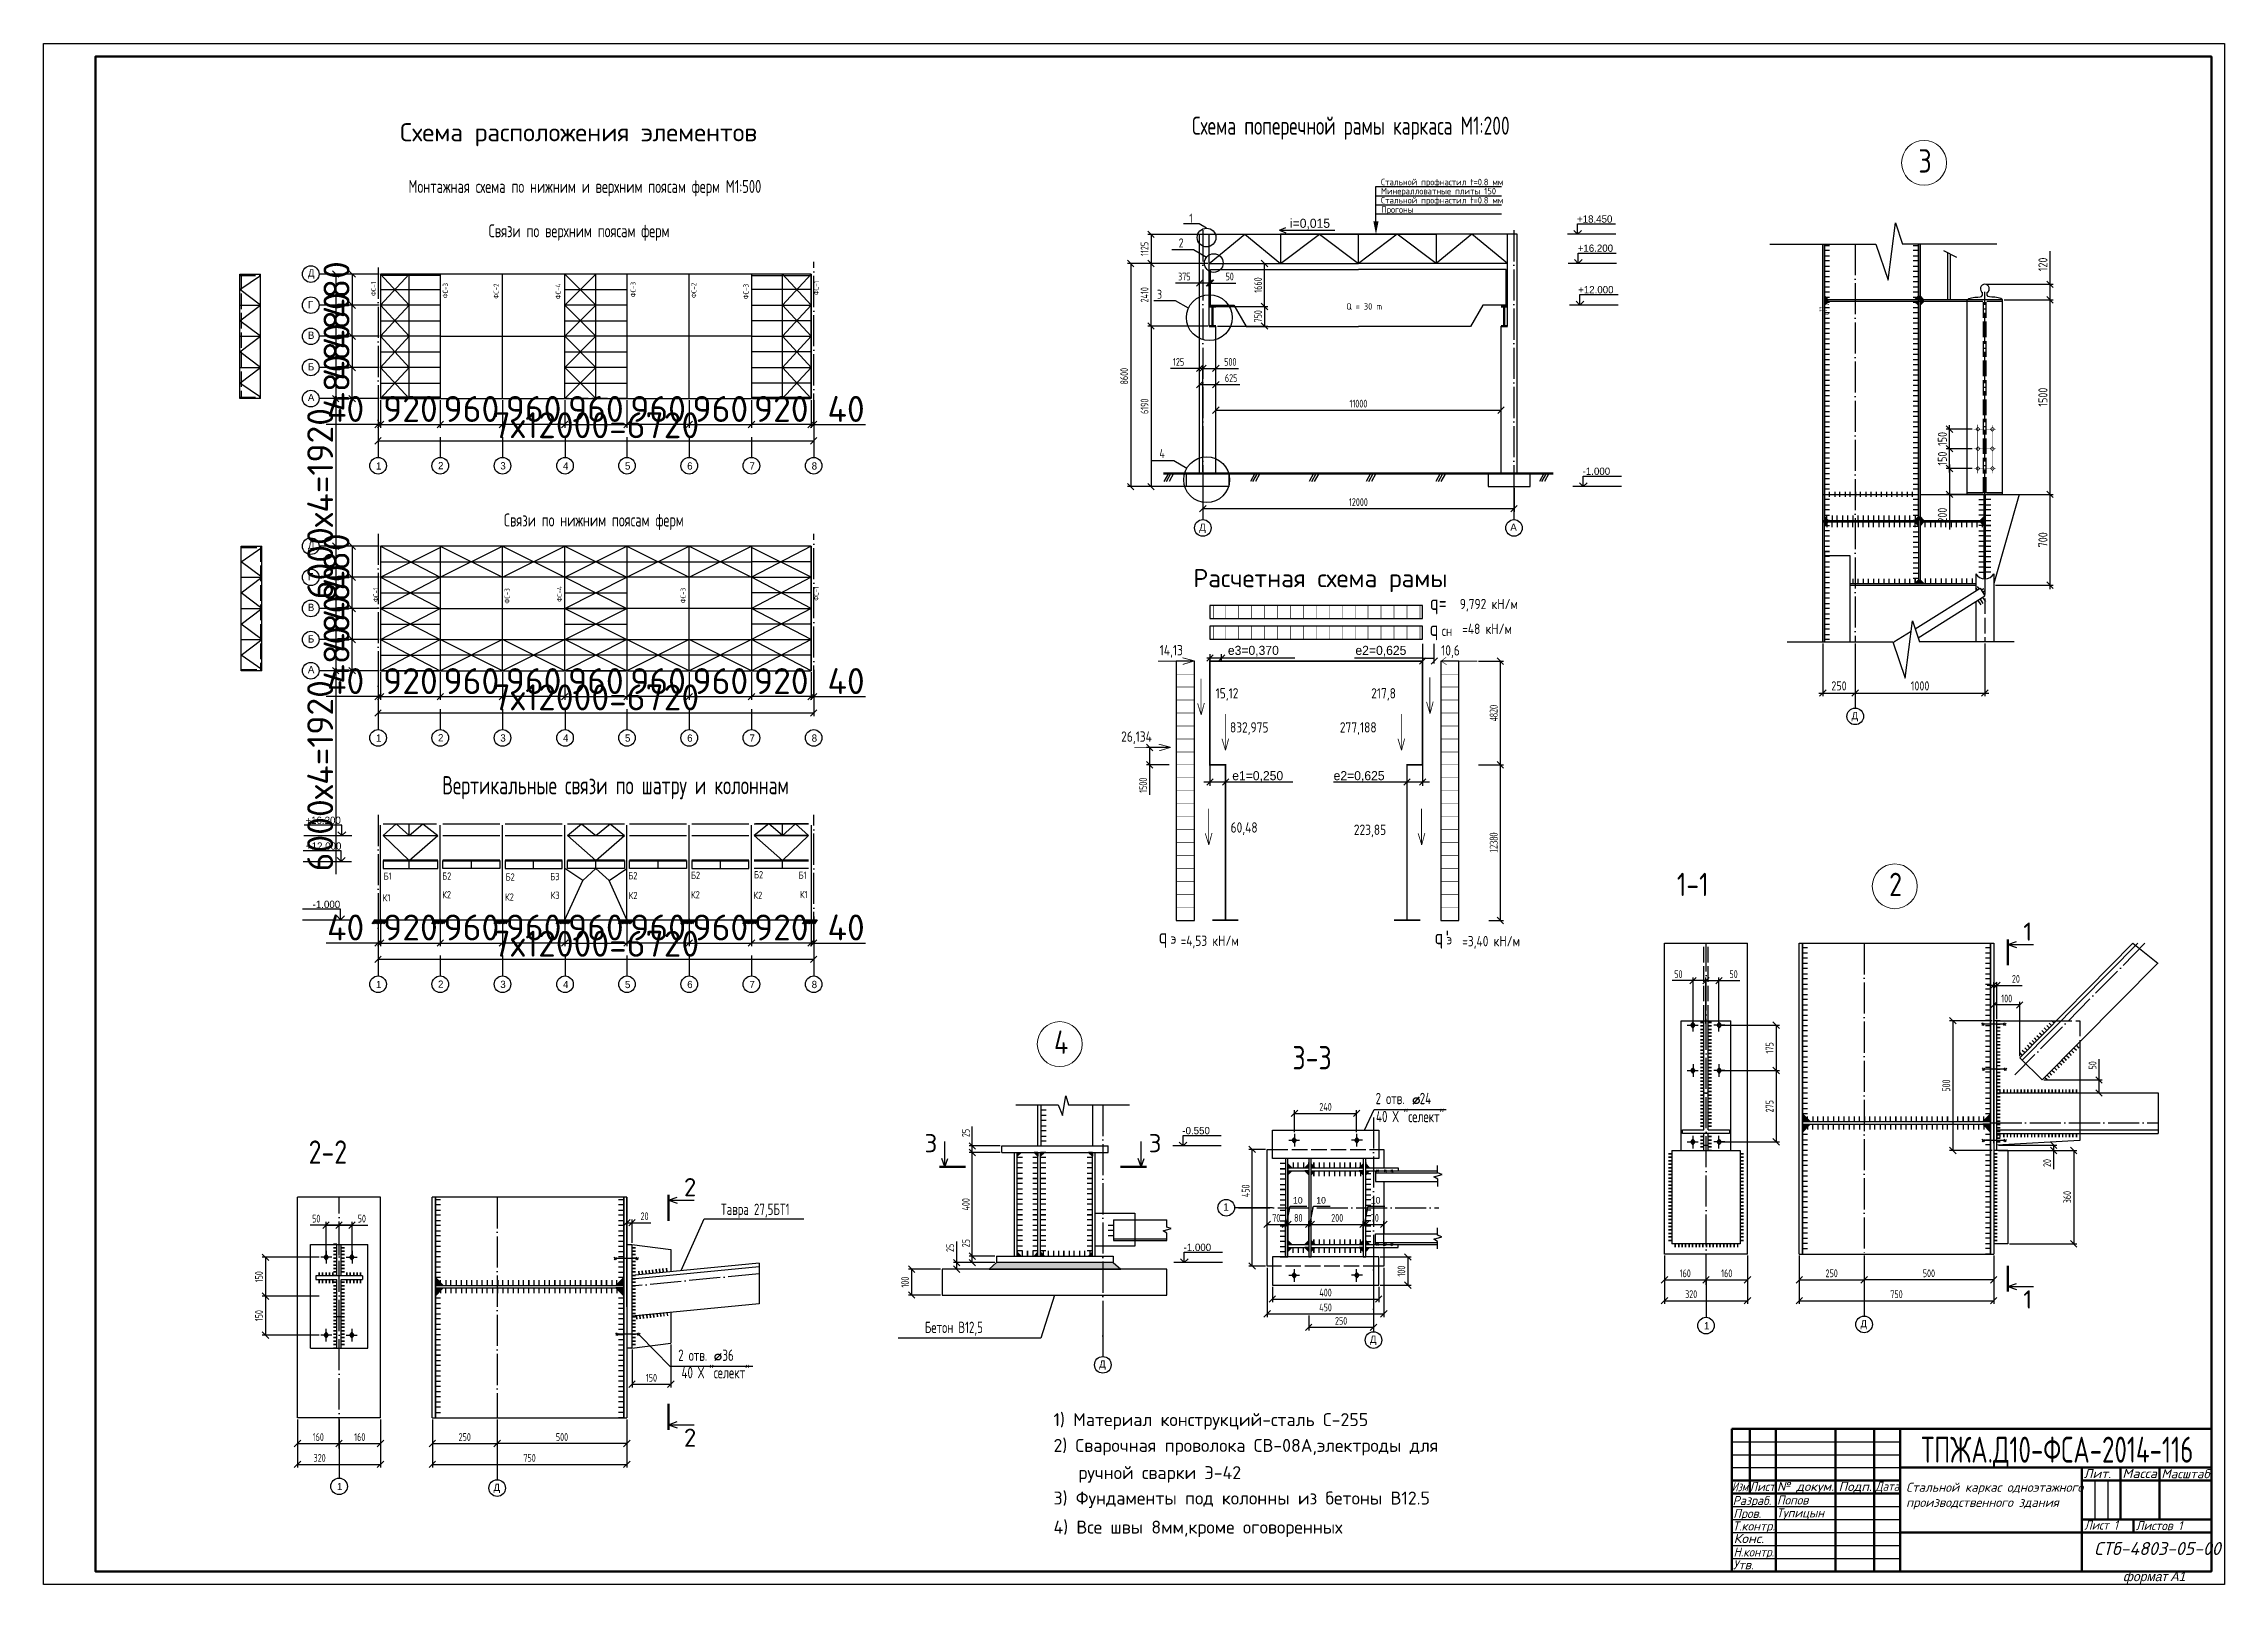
# Model space of a CAD drawing. Header units: millimetres. Extents: x -258606 to -95372, y 16759 to 83244.
# Drawn here: x -124846 to -124005, y 41751 to 42345 of the extents above; entities that cross this region are included whole.
import ezdxf
from ezdxf.enums import TextEntityAlignment as Align

# ---------------------------------------------------------------- set-up
doc = ezdxf.new("R2010")
doc.units = ezdxf.units.MM
doc.header["$LTSCALE"] = 0.5
doc.linetypes.add('ACAD_ISO02W100', pattern=[15, 12, -3])
doc.linetypes.add('ACAD_ISO04W100', pattern=[30, 24, -3, 0, -3])
for name, color, linetype, lineweight in [('ЛИНИИ_015', 7, 'Continuous', 13), ('ЛИНИИ_025', 7, 'Continuous', 25), ('основной', 7, 'Continuous', 60), ('Разрез', 7, 'Continuous', 120), ('ТОЛСТЫЕ', 1, 'Continuous', 50)]:
    doc.layers.add(name, color=color, linetype=linetype, lineweight=lineweight)
for name, color, linetype in [('Осевые', 7, 'ACAD_ISO04W100'), ('оси', 7, 'ACAD_ISO04W100'), ('размеры', 7, 'Continuous'), ('текст', 7, 'Continuous'), ('тонкие', 7, 'Continuous')]:
    doc.layers.add(name, color=color, linetype=linetype)
doc.styles.add('GOST-2.304_Type-B', font='')
doc.styles.add('style1', font='', dxfattribs={"oblique": 15, "height": 3.5})
doc.styles.add('ГОСТ', font='isocpeur.ttf', dxfattribs={"height": 10})
doc.styles.add('наклонный 3.5', font='isocpeur.ttf', dxfattribs={"oblique": 15, "height": 3.5})
doc.styles.add('Наклонный 5', font='isocpeur.ttf', dxfattribs={"oblique": 15, "height": 7})
doc.styles.add('Наклонный гост', font='', dxfattribs={"oblique": 15})
doc.styles.add('прямой', font='isocpeur.ttf', dxfattribs={"width": 0.7, "height": 3.5})
doc.styles.add('прямой 10', font='isocpeur.ttf', dxfattribs={"width": 0.7, "height": 10})
doc.styles.add('прямой 5', font='isocpeur.ttf', dxfattribs={"width": 0.7, "height": 5})
doc.styles.add('прямой 7', font='isocpeur.ttf', dxfattribs={"width": 0.7, "height": 7})
doc.styles.add('Прямой 7мм', font='isocpeur.ttf', dxfattribs={"height": 7})
doc.styles.add('РАЗМЕРЫ_30', font='txt.shx', dxfattribs={"width": 0.6, "height": 3})
doc.styles.add('ТЕКСТ_30', font='', dxfattribs={"height": 3.5})
doc.styles.get('GOST-2.304_Type-B').set_extended_font_data('GOST Common')
doc.styles.get('style1').set_extended_font_data('GOST type A')
doc.styles.get('Наклонный гост').set_extended_font_data('Mipgost')
doc.styles.get('ТЕКСТ_30').set_extended_font_data('GOST2304')
doc.dimstyles.new('РАЗМЕРЫ_10', dxfattribs={"dimtxt": 3, "dimasz": 2.5, "dimexe": 1.25, "dimexo": 0.625, "dimgap": 1, "dimtad": 3, "dimdec": 1, "dimlfac": 10, "dimrnd": 1, "dimdsep": 46, "dimtxsty": 'РАЗМЕРЫ_30', "dimblk1": 'OBLIQUE', "dimblk2": 'OBLIQUE', "dimsah": 1, "dimcen": 2.5, "dimclrt": 256, "dimadec": 0, "dimazin": 0, "dimtfac": 1, "dimtdec": 1, "dimtmove": 0, "dimatfit": 3, "dimfxl": 1, "dimtolj": 1, "dimarcsym": 0})
doc.dimstyles.new('РАЗМЕРЫ_20', dxfattribs={"dimtxt": 3, "dimasz": 2.5, "dimexe": 1.25, "dimexo": 0.625, "dimgap": 1, "dimtad": 3, "dimdec": 1, "dimlfac": 20, "dimrnd": 1, "dimdsep": 46, "dimtxsty": 'ТЕКСТ_30', "dimblk1": 'OBLIQUE', "dimblk2": 'OBLIQUE', "dimsah": 1, "dimcen": 2.5, "dimdle": 1.5, "dimclrt": 4, "dimadec": 0, "dimazin": 0, "dimtfac": 1, "dimtdec": 1, "dimtmove": 0, "dimatfit": 3, "dimfxl": 1, "dimtolj": 1, "dimarcsym": 0})
doc.dimstyles.new('РАЗМЕРЫ_200', dxfattribs={"dimtxt": 3, "dimasz": 2.5, "dimexe": 1.25, "dimexo": 0.625, "dimgap": 1, "dimtad": 3, "dimdec": 1, "dimlfac": 100, "dimrnd": 1, "dimdsep": 46, "dimtxsty": 'РАЗМЕРЫ_30', "dimblk1": 'OBLIQUE', "dimblk2": 'OBLIQUE', "dimsah": 1, "dimcen": 2.5, "dimclrt": 7, "dimadec": 0, "dimazin": 0, "dimtfac": 1, "dimtdec": 1, "dimtmove": 0, "dimatfit": 3, "dimfxl": 1, "dimtolj": 1, "dimarcsym": 0})
doc.dimstyles.new('РАЗМЕРЫ_500', dxfattribs={"dimtxt": 10, "dimasz": 2.5, "dimexe": 1.25, "dimexo": 0.625, "dimgap": 1, "dimtad": 3, "dimdec": 1, "dimlfac": 40, "dimrnd": 1, "dimdsep": 46, "dimtxsty": 'ГОСТ', "dimblk1": 'OBLIQUE', "dimblk2": 'OBLIQUE', "dimsah": 1, "dimcen": 2.5, "dimclrt": 7, "dimadec": 0, "dimazin": 0, "dimtfac": 1, "dimtdec": 1, "dimtmove": 0, "dimatfit": 3, "dimfxl": 1, "dimtolj": 1, "dimarcsym": 0})

msp = doc.modelspace()

# ---------------------------------------------------------------- texts
at = {"ltscale": 0.5}
for s, height, style, p in [('3', 9, 'style1', (-124123.07801, 42295.34212)), ('Расчетная схема рамы', 7, 'ГОСТ', (-124402.73531, 42135.51022)), ('q=', 5.67, 'style1', (-124311.49599, 42126.77495)), ('9,792 кН/м', 3.969, 'style1', (-124299.96456, 42127.04189)), ('q', 5.67, 'style1', (-124311.59599, 42116.77495)), ('сн', 3.969, 'style1', (-124306.91499, 42116.68795)), ('=48 кН/м', 3.969, 'style1', (-124299.0302, 42117.46254)), ('14,13', 3.969, 'style1', (-124415.6933, 42109.24519)), ('10,6', 3.969, 'style1', (-124307.15214, 42109.16476)), ('15,12', 3.969, 'style1', (-124394.13865, 42092.62395)), ('217,8', 3.969, 'style1', (-124334.12839, 42092.62395)), ('26,134', 3.969, 'style1', (-124430.54941, 42075.93051)), ('832,975', 3.969, 'style1', (-124388.59443, 42079.48782)), ('277,188', 3.969, 'style1', (-124346.21484, 42079.48782)), ('60,48', 3.969, 'style1', (-124388.34672, 42040.88366)), ('223,85', 3.969, 'style1', (-124340.81579, 42040.01125)), ('1-1', 9, 'style1', (-124216.23201, 42016.42051)), ('2', 9, 'style1', (-124134.37913, 42016.42051)), ('q', 5.67, 'style1', (-124416.10802, 41998.16645)), ('э', 3.969, 'style1', (-124411.42702, 41998.07945)), ('=4,53 кН/м', 3.969, 'style1', (-124407.6351, 41997.22773)), ('q', 5.67, 'style1', (-124309.71785, 41997.89836)), ('э', 3.969, 'style1', (-124305.03685, 41997.81136)), ('=3,40 кН/м', 3.969, 'style1', (-124299.03351, 41997.06688)), ('4', 9, 'style1', (-124456.41031, 41955.60246)), ('3-3', 9, 'style1', (-124364.51153, 41949.61572)), ('2-2', 9, 'style1', (-124743.89963, 41913.2348))]:
    msp.add_text(s, height=height, dxfattribs=dict(at, style=style)).set_placement(p)
at = {"extrusion": (-1.34631e-16, -3.16371e-09, 1), "style": 'наклонный 3.5', "oblique": 15}
for s, width, p, p2 in [('Изм.', 0.784314, (-124195.08514, 41786.95436, -0.00013), (-124188.08514, 41786.95436, -0.00013)), ('№ докум.', 1.10258, (-124177.65594, 41787.0859, -0.00013), (-124155.65948, 41787.0859, -0.00013)), ('Подп.', 1.147857, (-124153.89864, 41787.06454, -0.00013), (-124141.04264, 41787.06454, -0.00013)), ('Дата', 0.768802, (-124139.67264, 41787.13698, -0.00013), (-124130.52389, 41787.13698, -0.00013)), ('Лит.', 1.114205, (-124059.36942, 41792.02907, -0.00013), (-124048.84018, 41792.02907, -0.00013)), ('Масса', 1.032277, (-124044.45301, 41792.08061, -0.00013), (-124031.08502, 41792.08061, -0.00013)), ('Масштаб', 0.950833, (-124029.4132, 41791.98156, -0.00013), (-124010.77687, 41791.98156, -0.00013)), ('Разраб.', 0.894833, (-124194.72065, 41781.65105, -0.00013), (-124179.84405, 41781.65105, -0.00013)), ('Попов ', 0.964943, (-124177.64081, 41781.83981, -0.00013), (-124163.45616, 41781.83981, -0.00013)), ('Пров.', 0.956505, (-124194.48341, 41776.66623, -0.00013), (-124183.77056, 41776.66623, -0.00013)), ('Т.контр.', 0.913999, (-124194.74839, 41771.82568, -0.00013), (-124178.43351, 41771.82568, -0.00013)), ('Тупицын', 1.006139, (-124177.80959, 41776.88661, -0.00013), (-124159.49786, 41776.88661, -0.00013)), ('Лист 1', 0.901745, (-124059.09594, 41772.18109, -0.00013), (-124046.1559, 41772.18109, -0.00013)), ('Листов 1', 0.934575, (-124039.28279, 41771.96947, -0.00013), (-124021.29221, 41771.96947, -0.00013)), ('Н.контр.', 0.874837, (-124194.37501, 41761.78805, -0.00013), (-124178.75917, 41761.78805, -0.00013)), ('Конс.', 1.079222, (-124194.35751, 41766.99575, -0.00013), (-124182.64795, 41766.99575, -0.00013)), ('Утв.', 0.836453, (-124194.58862, 41756.87571, -0.00013), (-124186.68414, 41756.87571, -0.00013))]:
    msp.add_text(s, height=3.5, dxfattribs=dict(at, width=width)).set_placement(p, p2, align=Align.FIT)
at = {"extrusion": (-1.34631e-16, -3.16371e-09, 1), "style": 'наклонный 3.5', "oblique": 15, "width": 0.952473}
msp.add_text('Лист', height=3.5, rotation=0.79443699, dxfattribs=at).set_placement((-124188.33593, 41786.94119, -0.00013), (-124178.33593, 41787.07986, -0.00013), align=Align.FIT)
at = {"attachment_point": 1}
for s, width, gutter_width, insert, char_height, style in [('Схема поперечной рамы каркаса М1:200', 180.8446258, 35, (-124403.20242, 42316.94264), 7, 'прямой 7'), ('Монтажная схема по нижним и верхним поясам ферм М1:500', 151.8446136, 25, (-124705.3743, 42292.51687), 5, 'прямой 5'), ('Стальной профнастил t=0.8 мм', 79.6715395, 17.5, (-124330.33269, 42292.95955), 2.5, 'GOST-2.304_Type-B'), ('Стальной профнастил t=0.8 мм', 69.0381317, 17.5, (-124330.33151, 42285.94095), 2.5, 'GOST-2.304_Type-B'), ('Минералловатные плиты 150', 81.5621066, 17.5, (-124330.39637, 42289.4626), 2.5, 'GOST-2.304_Type-B'), ('Прогоны', 42.1259321, 17.5, (-124330.25839, 42282.35206), 2.5, 'GOST-2.304_Type-B'), ('Связи по верхним поясам ферм', 123.6307629, 25, (-124674.46111, 42275.41414), 5, 'прямой 5'), ('Связи по нижним поясам ферм', 102.4758725, 25, (-124668.59514, 42163.91146), 5, 'прямой 5'), ('Вертикальные связи по шатру и колоннам', 201.2078571, 35, (-124692.3614, 42062.66857), 7, 'прямой 7'), ('ТПЖА.Д10-ФСА-2014-116', 120, 50, (-124121.97123, 41808.0028), 10, 'прямой 10'), ('Стальной каркас одноэтажного производственного здания', 70, 25, (-124127.83797, 41790.26323), 3.5, 'наклонный 3.5'), ('СТб-4803-05-00', 50, 25, (-124055.32882, 41767.38897), 5, 'Наклонный 5')]:
    msp.add_mtext_dynamic_manual_height_columns(s, width=width, gutter_width=gutter_width, heights=[0], dxfattribs=dict(at, insert=insert, char_height=char_height, style=style))
at = {"char_height": 2.5, "attachment_point": 1}
for insert in [(-124364.28008, 41900.39008), (-124355.30652, 41900.39008), (-124334.27335, 41900.39008)]:
    msp.add_mtext_dynamic_manual_height_columns('10', width=6.6991443, gutter_width=12.5, heights=[0], dxfattribs=dict(at, insert=insert))
at = {"layer": 'текст', "linetype": 'Continuous', "ltscale": 20, "style": 'style1'}
for s, height, p in [('1', 3.5, (-124404.30911, 42275.99406)), ('2', 3.5, (-124408.39381, 42266.4812)), ('3', 3.5, (-124416.75316, 42246.68023)), ('4', 3.5, (-124415.83395, 42185.33774)), ('Б1', 2.8, (-124714.95674, 42022.68041)), ('Б2', 2.8, (-124692.37316, 42022.74634)), ('Б2', 2.8, (-124667.92899, 42022.38409)), ('Б3', 2.8, (-124650.69483, 42022.55358)), ('Б2', 2.8, (-124620.60082, 42022.89262)), ('Б2', 2.8, (-124596.43546, 42023.03711)), ('Б2', 2.8, (-124572.11702, 42023.25308)), ('Б1', 2.8, (-124554.9347, 42023.04503)), ('К1', 2.8, (-124715.32498, 42014.36254)), ('К2', 2.8, (-124692.37198, 42015.54583)), ('К2', 2.8, (-124668.15066, 42014.66442)), ('К3', 2.8, (-124650.51951, 42015.32945)), ('К2', 2.8, (-124620.43688, 42015.25662)), ('К2', 2.8, (-124596.42951, 42015.54822)), ('К2', 2.8, (-124572.35339, 42015.32621)), ('К1', 2.8, (-124554.4223, 42015.61524))]:
    msp.add_text(s, height=height, dxfattribs=at).set_placement(p)
at = {"layer": 'текст', "linetype": 'Continuous', "ltscale": 20}
for s, height, p in [('i=0,015', 3.5, (-124365.465, 42274.06015)), ('+18.450', 2.8, (-124254.74777, 42276.06193)), ('+16.200', 2.8, (-124254.48394, 42264.81193)), ('Д', 2.8, (-124744.18489, 42255.25411)), ('Г', 2.8, (-124744.18489, 42243.06436)), ('+12.000', 2.8, (-124254.31199, 42248.81193)), ('В', 2.8, (-124744.18489, 42231.25411)), ('Б', 2.8, (-124744.18489, 42219.06436)), ('А', 2.8, (-124744.18489, 42207.25411)), ('1', 2.8, (-124717.90071, 42180.85588)), ('2', 2.8, (-124693.99517, 42180.97707)), ('3', 2.8, (-124669.96822, 42180.90595)), ('4', 2.8, (-124645.79437, 42180.85588)), ('5', 2.8, (-124621.9007, 42180.85588)), ('6', 2.8, (-124597.9007, 42180.85588)), ('7', 2.8, (-124573.9007, 42180.85588)), ('8', 2.8, (-124549.90071, 42180.85588)), ('-1.000', 2.8, (-124252.58717, 42178.81193)), ('Д', 2.8, (-124400.46991, 42157.25958)), ('А', 2.8, (-124280.46991, 42157.25958)), ('Д', 2.8, (-124744.18489, 42150.33849)), ('Г', 2.8, (-124744.18489, 42138.14874)), ('В', 2.8, (-124744.18489, 42126.33849)), ('Б', 2.8, (-124744.18489, 42114.14874)), ('е3=0,370', 3.5, (-124389.39274, 42109.40375)), ('е2=0,625', 3.5, (-124340.204, 42109.40375)), ('А', 2.8, (-124744.18489, 42102.33849)), ('Д', 2.8, (-124148.88599, 42084.61714)), ('1', 2.8, (-124717.90071, 42075.94027)), ('2', 2.8, (-124693.99517, 42076.06145)), ('3', 2.8, (-124669.96822, 42075.99034)), ('4', 2.8, (-124645.79437, 42075.94027)), ('5', 2.8, (-124621.9007, 42075.94027)), ('6', 2.8, (-124597.9007, 42075.94027)), ('7', 2.8, (-124573.9007, 42075.94027)), ('8', 2.8, (-124549.90071, 42075.94027)), ('е1=0,250', 3.5, (-124387.71606, 42061.09947)), ('е2=0,625', 3.5, (-124348.61239, 42061.09947)), ('+16.200', 2.8, (-124745.11284, 42044.2373)), ('+12.000', 2.8, (-124744.90495, 42034.32147)), ('-1.000', 2.8, (-124742.34775, 42011.8373)), ('1', 2.8, (-124717.90071, 41980.94996)), ('2', 2.8, (-124693.99517, 41981.07115)), ('3', 2.8, (-124669.96822, 41981.00003)), ('4', 2.8, (-124645.79437, 41980.94996)), ('5', 2.8, (-124621.9007, 41980.94996)), ('6', 2.8, (-124597.9007, 41980.94996)), ('7', 2.8, (-124573.9007, 41980.94996)), ('8', 2.8, (-124549.90071, 41980.94996)), ('-0.550', 2.8, (-124406.95032, 41924.61009)), ('1', 2.8, (-124391.13216, 41895.14591)), ('-1.000', 2.8, (-124406.46449, 41879.61009)), ('1', 2.8, (-124205.78445, 41849.36045)), ('Д', 2.8, (-124145.45318, 41850.20658)), ('Д', 2.8, (-124334.6496, 41844.17114)), ('Д', 2.8, (-124439.0376, 41834.62198)), ('1', 2.8, (-124732.94155, 41787.39175)), ('Д', 2.8, (-124672.61028, 41787.09005))]:
    msp.add_text(s, height=height, dxfattribs=at).set_placement(p)
at = {"layer": 'текст', "linetype": 'Continuous', "ltscale": 20, "style": 'style1'}
for s, p in [('ФС-1', (-124717.85506, 42247.78449)), ('ФС-3', (-124617.71455, 42247.28466)), ('ФС-1', (-124547.125, 42248.09715)), ('ФС-3', (-124690.15685, 42246.87629)), ('ФС-2', (-124670.55893, 42246.72528)), ('ФС-4', (-124646.62773, 42246.53598)), ('ФС-2', (-124594.36174, 42247.01242)), ('ФС-3', (-124574.24477, 42246.51896)), ('ФС-1', (-124717.00293, 42129.84273)), ('ФС-4', (-124646.13294, 42129.86612)), ('ФС-1', (-124547.125, 42130.30002)), ('ФС-3', (-124666.35324, 42129.19614)), ('ФС-3', (-124598.47397, 42129.32801))]:
    msp.add_text(s, height=2, rotation=90, dxfattribs=at).set_placement(p)
at = {"layer": 'текст', "color": 7, "style": 'прямой', "width": 0.7}
for s, p in [('2 отв.   24', (-124332.42538, 41936.20454)), ('40 Х "селект"', (-124332.25677, 41929.25036)), ('Тавра 27,5БТ1', (-124584.88685, 41893.49174)), ('Бетон В12,5', (-124506.2548, 41847.97265)), ('2 отв.   36', (-124601.36008, 41837.22883)), ('40 Х "селект"', (-124600.08759, 41830.51584))]:
    msp.add_text(s, height=4.375, dxfattribs=at).set_placement(p)
at = {"layer": 'текст', "color": 7, "ltscale": 0.5, "style": 'ГОСТ'}
for s, p in [('1) Материал конструкций-сталь С-255', (-124456.62757, 41812.08268)), ('2) Сварочная проволока СВ-08А,электроды для ', (-124456.62757, 41802.14957)), ('   ручной сварки Э-42', (-124456.62757, 41791.64937)), ('3) Фундаменты под колонны из бетоны В12.5', (-124456.62757, 41781.84919)), ('4) Все швы 8мм,кроме оговоренных', (-124456.62757, 41770.64898))]:
    msp.add_text(s, height=5, dxfattribs=at).set_placement(p)
at = {"layer": 'текст', "insert": (-124343.72955, 42245.01395), "char_height": 2.5, "attachment_point": 1, "style": 'GOST-2.304_Type-B'}
msp.add_mtext_dynamic_manual_height_columns('Q = 30 m', width=27.2075395, gutter_width=12.5, heights=[0], dxfattribs=at)
at = {"layer": 'тонкие', "extrusion": (-1.34631e-16, -3.16371e-09, 1)}
for s, style, p in [('Схема расположения элементов', 'прямой', (-124708.6234, 42307.40544, -0.00013)), ('1', 'Прямой 7мм', (-124082.66917, 41999.23438, -0.00013)), ('3', 'Прямой 7мм', (-124419.91264, 41917.66093, -0.00013)), ('2', 'Прямой 7мм', (-124599.17483, 41900.71052, -0.00013)), ('1', 'Прямой 7мм', (-124082.66917, 41857.42424, -0.00013)), ('2', 'Прямой 7мм', (-124599.17483, 41804.12354, -0.00013))]:
    msp.add_text(s, height=7, dxfattribs=dict(at, style=style)).set_placement(p)
at = {"layer": 'тонкие', "extrusion": (1.34631e-16, -3.16371e-09, 1), "style": 'Прямой 7мм'}
msp.add_text('3', height=7, dxfattribs=at).set_placement((-124506.37447, 41917.66093, -0.00013))
at = {"layer": 'тонкие', "extrusion": (-1.34631e-16, -3.16371e-09, 1), "style": 'Наклонный гост', "oblique": 15}
msp.add_text('формат А1', height=3.5, dxfattribs=at).set_placement((-124044.2351, 41752.32712, -0.00013))

# ---------------------------------------------------------------- blocks, each defined once
blk = doc.blocks.new('_Oblique')
at = {"color": 0, "linetype": 'ByBlock', "lineweight": -2}
blk.add_line((-0.5, -0.5), (0.5, 0.5), dxfattribs=at)
blk = doc.blocks.new('*D913')
at = {"color": 0, "lineweight": -2, "transparency": 16777216}
for p, q in [((-124716.13, 42207.61), (-124716.13, 42196.98)), ((-124693.13, 42207.61), (-124693.13, 42196.98)), ((-124716.13, 42198.23), (-124693.13, 42198.23))]:
    blk.add_line(p, q, dxfattribs=at)
at = {"layer": 'Defpoints', "color": 0, "transparency": 16777216}
for p in [(-124716.13, 42208.23), (-124693.13, 42208.23), (-124693.13, 42198.23)]:
    blk.add_point(p, dxfattribs=at)
at = {"color": 0, "lineweight": -2, "transparency": 16777216, "xscale": 2.5, "yscale": 2.5, "zscale": 2.5, "rotation": 180}
blk.add_blockref('_Oblique', (-124716.13, 42198.23), dxfattribs=at)
at = {"color": 0, "lineweight": -2, "transparency": 16777216, "xscale": 2.5, "yscale": 2.5, "zscale": 2.5}
blk.add_blockref('_Oblique', (-124693.13, 42198.23), dxfattribs=at)
at = {"color": 7, "transparency": 16777216, "insert": (-124704.63, 42204.23), "char_height": 10, "attachment_point": 5, "style": 'ГОСТ'}
blk.add_mtext('\\A1;920', dxfattribs=at)
blk = doc.blocks.new('*D1000')
at = {"color": 0, "lineweight": -2, "transparency": 16777216}
for p, q in [((-124717.13, 42207.61), (-124717.13, 42196.98)), ((-124716.13, 42207.61), (-124716.13, 42196.98)), ((-124717.13, 42198.23), (-124737.13, 42198.23)), ((-124716.13, 42198.23), (-124717.13, 42198.23)), ((-124716.13, 42198.23), (-124713.63, 42198.23))]:
    blk.add_line(p, q, dxfattribs=at)
at = {"layer": 'Defpoints', "color": 0, "transparency": 16777216}
for p in [(-124717.13, 42208.23), (-124716.13, 42208.23), (-124717.13, 42198.23)]:
    blk.add_point(p, dxfattribs=at)
at = {"color": 0, "lineweight": -2, "transparency": 16777216, "xscale": 2.5, "yscale": 2.5, "zscale": 2.5}
blk.add_blockref('_Oblique', (-124717.13, 42198.23), dxfattribs=at)
at = {"color": 0, "lineweight": -2, "transparency": 16777216, "xscale": 2.5, "yscale": 2.5, "zscale": 2.5, "rotation": 180}
blk.add_blockref('_Oblique', (-124716.13, 42198.23), dxfattribs=at)
at = {"color": 7, "transparency": 16777216, "insert": (-124729.63, 42204.23), "char_height": 10, "attachment_point": 5, "style": 'ГОСТ'}
blk.add_mtext('\\A1;40', dxfattribs=at)
blk = doc.blocks.new('*D1001')
at = {"color": 0, "lineweight": -2, "transparency": 16777216}
for p, q in [((-124693.13, 42207.61), (-124693.13, 42196.98)), ((-124669.13, 42207.61), (-124669.13, 42196.98)), ((-124693.13, 42198.23), (-124669.13, 42198.23))]:
    blk.add_line(p, q, dxfattribs=at)
at = {"layer": 'Defpoints', "color": 0, "transparency": 16777216}
for p in [(-124693.13, 42208.23), (-124669.13, 42208.23), (-124669.13, 42198.23)]:
    blk.add_point(p, dxfattribs=at)
at = {"color": 0, "lineweight": -2, "transparency": 16777216, "xscale": 2.5, "yscale": 2.5, "zscale": 2.5, "rotation": 180}
blk.add_blockref('_Oblique', (-124693.13, 42198.23), dxfattribs=at)
at = {"color": 0, "lineweight": -2, "transparency": 16777216, "xscale": 2.5, "yscale": 2.5, "zscale": 2.5}
blk.add_blockref('_Oblique', (-124669.13, 42198.23), dxfattribs=at)
at = {"color": 7, "transparency": 16777216, "insert": (-124681.13, 42204.23), "char_height": 10, "attachment_point": 5, "style": 'ГОСТ'}
blk.add_mtext('\\A1;960', dxfattribs=at)
blk = doc.blocks.new('*D914')
at = {"color": 0, "lineweight": -2, "transparency": 16777216}
for p, q in [((-124669.13, 42207.61), (-124669.13, 42196.98)), ((-124645.13, 42207.61), (-124645.13, 42196.98)), ((-124645.13, 42198.23), (-124669.13, 42198.23))]:
    blk.add_line(p, q, dxfattribs=at)
at = {"layer": 'Defpoints', "color": 0, "transparency": 16777216}
for p in [(-124669.13, 42208.23), (-124645.13, 42208.23), (-124669.13, 42198.23)]:
    blk.add_point(p, dxfattribs=at)
at = {"color": 0, "lineweight": -2, "transparency": 16777216, "xscale": 2.5, "yscale": 2.5, "zscale": 2.5, "rotation": 180}
blk.add_blockref('_Oblique', (-124669.13, 42198.23), dxfattribs=at)
at = {"color": 0, "lineweight": -2, "transparency": 16777216, "xscale": 2.5, "yscale": 2.5, "zscale": 2.5}
blk.add_blockref('_Oblique', (-124645.13, 42198.23), dxfattribs=at)
at = {"color": 7, "transparency": 16777216, "insert": (-124657.13, 42204.23), "char_height": 10, "attachment_point": 5, "style": 'ГОСТ'}
blk.add_mtext('\\A1;960', dxfattribs=at)
blk = doc.blocks.new('*D915')
at = {"color": 0, "lineweight": -2, "transparency": 16777216}
for p, q in [((-124621.12, 42207.61), (-124621.12, 42196.98)), ((-124597.12, 42207.61), (-124597.12, 42196.98)), ((-124597.12, 42198.23), (-124621.12, 42198.23))]:
    blk.add_line(p, q, dxfattribs=at)
at = {"layer": 'Defpoints', "color": 0, "transparency": 16777216}
for p in [(-124621.12, 42208.23), (-124597.12, 42208.23), (-124621.12, 42198.23)]:
    blk.add_point(p, dxfattribs=at)
at = {"color": 0, "lineweight": -2, "transparency": 16777216, "xscale": 2.5, "yscale": 2.5, "zscale": 2.5, "rotation": 180}
blk.add_blockref('_Oblique', (-124621.12, 42198.23), dxfattribs=at)
at = {"color": 0, "lineweight": -2, "transparency": 16777216, "xscale": 2.5, "yscale": 2.5, "zscale": 2.5}
blk.add_blockref('_Oblique', (-124597.12, 42198.23), dxfattribs=at)
at = {"color": 7, "transparency": 16777216, "insert": (-124609.12, 42204.23), "char_height": 10, "attachment_point": 5, "style": 'ГОСТ'}
blk.add_mtext('\\A1;960', dxfattribs=at)
blk = doc.blocks.new('*D916')
at = {"color": 0, "lineweight": -2, "transparency": 16777216}
for p, q in [((-124645.13, 42207.61), (-124645.13, 42196.98)), ((-124621.12, 42207.61), (-124621.12, 42196.98)), ((-124645.13, 42198.23), (-124621.12, 42198.23))]:
    blk.add_line(p, q, dxfattribs=at)
at = {"layer": 'Defpoints', "color": 0, "transparency": 16777216}
for p in [(-124645.13, 42208.23), (-124621.12, 42208.23), (-124621.12, 42198.23)]:
    blk.add_point(p, dxfattribs=at)
at = {"color": 0, "lineweight": -2, "transparency": 16777216, "xscale": 2.5, "yscale": 2.5, "zscale": 2.5, "rotation": 180}
blk.add_blockref('_Oblique', (-124645.13, 42198.23), dxfattribs=at)
at = {"color": 0, "lineweight": -2, "transparency": 16777216, "xscale": 2.5, "yscale": 2.5, "zscale": 2.5}
blk.add_blockref('_Oblique', (-124621.12, 42198.23), dxfattribs=at)
at = {"color": 7, "transparency": 16777216, "insert": (-124633.12, 42204.23), "char_height": 10, "attachment_point": 5, "style": 'ГОСТ'}
blk.add_mtext('\\A1;960', dxfattribs=at)
blk = doc.blocks.new('*D917')
at = {"color": 0, "lineweight": -2, "transparency": 16777216}
for p, q in [((-124597.12, 42207.61), (-124597.12, 42196.98)), ((-124573.12, 42207.61), (-124573.12, 42196.98)), ((-124597.12, 42198.23), (-124573.12, 42198.23))]:
    blk.add_line(p, q, dxfattribs=at)
at = {"layer": 'Defpoints', "color": 0, "transparency": 16777216}
for p in [(-124597.12, 42208.23), (-124573.12, 42208.23), (-124573.12, 42198.23)]:
    blk.add_point(p, dxfattribs=at)
at = {"color": 0, "lineweight": -2, "transparency": 16777216, "xscale": 2.5, "yscale": 2.5, "zscale": 2.5, "rotation": 180}
blk.add_blockref('_Oblique', (-124597.12, 42198.23), dxfattribs=at)
at = {"color": 0, "lineweight": -2, "transparency": 16777216, "xscale": 2.5, "yscale": 2.5, "zscale": 2.5}
blk.add_blockref('_Oblique', (-124573.12, 42198.23), dxfattribs=at)
at = {"color": 7, "transparency": 16777216, "insert": (-124585.12, 42204.23), "char_height": 10, "attachment_point": 5, "style": 'ГОСТ'}
blk.add_mtext('\\A1;960', dxfattribs=at)
blk = doc.blocks.new('*D918')
at = {"color": 0, "lineweight": -2, "transparency": 16777216}
for p, q in [((-124573.13, 42207.61), (-124573.13, 42196.98)), ((-124550.13, 42207.61), (-124550.13, 42196.98)), ((-124550.13, 42198.23), (-124573.13, 42198.23))]:
    blk.add_line(p, q, dxfattribs=at)
at = {"layer": 'Defpoints', "color": 0, "transparency": 16777216}
for p in [(-124573.13, 42208.23), (-124550.13, 42208.23), (-124573.13, 42198.23)]:
    blk.add_point(p, dxfattribs=at)
at = {"color": 0, "lineweight": -2, "transparency": 16777216, "xscale": 2.5, "yscale": 2.5, "zscale": 2.5}
for p, rotation in [((-124573.13, 42198.23), 180.0000106250629), ((-124550.13, 42198.23), 1.062506298943333e-05)]:
    blk.add_blockref('_Oblique', p, dxfattribs=dict(at, rotation=rotation))
at = {"color": 7, "transparency": 16777216, "insert": (-124561.62, 42204.23), "char_height": 10, "attachment_point": 5, "rotation": 0.00001, "style": 'ГОСТ'}
blk.add_mtext('\\A1;920', dxfattribs=at)
blk = doc.blocks.new('*D919')
at = {"color": 0, "lineweight": -2, "transparency": 16777216}
for p, q in [((-124550.13, 42207.61), (-124550.13, 42196.98)), ((-124549.13, 42207.61), (-124549.13, 42196.98)), ((-124550.13, 42198.23), (-124552.62, 42198.23)), ((-124550.13, 42198.23), (-124549.13, 42198.23)), ((-124549.13, 42198.23), (-124529.12, 42198.23))]:
    blk.add_line(p, q, dxfattribs=at)
at = {"layer": 'Defpoints', "color": 0, "transparency": 16777216}
for p in [(-124550.13, 42208.23), (-124549.13, 42208.23), (-124549.13, 42198.23)]:
    blk.add_point(p, dxfattribs=at)
at = {"color": 0, "lineweight": -2, "transparency": 16777216, "xscale": 2.5, "yscale": 2.5, "zscale": 2.5}
for p, rotation in [((-124550.13, 42198.23), 1.062506298943333e-05), ((-124549.13, 42198.23), 180.0000106250629)]:
    blk.add_blockref('_Oblique', p, dxfattribs=dict(at, rotation=rotation))
at = {"color": 7, "transparency": 16777216, "insert": (-124536.63, 42204.23), "char_height": 10, "attachment_point": 5, "rotation": 0.00001, "style": 'ГОСТ'}
blk.add_mtext('\\A1;40', dxfattribs=at)
blk = doc.blocks.new('*D920')
at = {"color": 0, "lineweight": -2, "transparency": 16777216}
for p, q in [((-124717.13, 42208.52), (-124717.13, 42190.71)), ((-124549.12, 42197.61), (-124549.12, 42190.71)), ((-124717.13, 42191.96), (-124549.12, 42191.96))]:
    blk.add_line(p, q, dxfattribs=at)
at = {"layer": 'Defpoints', "color": 0, "transparency": 16777216}
for p in [(-124717.13, 42209.15), (-124549.12, 42198.23), (-124549.12, 42191.96)]:
    blk.add_point(p, dxfattribs=at)
at = {"color": 0, "lineweight": -2, "transparency": 16777216, "xscale": 2.5, "yscale": 2.5, "zscale": 2.5, "rotation": 180}
blk.add_blockref('_Oblique', (-124717.13, 42191.96), dxfattribs=at)
at = {"color": 0, "lineweight": -2, "transparency": 16777216, "xscale": 2.5, "yscale": 2.5, "zscale": 2.5}
blk.add_blockref('_Oblique', (-124549.12, 42191.96), dxfattribs=at)
at = {"color": 7, "transparency": 16777216, "insert": (-124633.13, 42197.96), "char_height": 10, "attachment_point": 5, "style": 'ГОСТ'}
blk.add_mtext('\\A1;7х12000=6720', dxfattribs=at)
blk = doc.blocks.new('*D1002')
at = {"color": 0, "lineweight": -2, "transparency": 16777216}
for p, q in [((-124716.75, 42256.23), (-124728.38, 42256.23)), ((-124727.13, 42256.23), (-124727.13, 42244.23)), ((-124716.75, 42244.23), (-124728.38, 42244.23))]:
    blk.add_line(p, q, dxfattribs=at)
at = {"layer": 'Defpoints', "color": 0, "transparency": 16777216}
for p in [(-124716.13, 42256.23), (-124727.13, 42244.23), (-124716.13, 42244.23)]:
    blk.add_point(p, dxfattribs=at)
at = {"color": 0, "lineweight": -2, "transparency": 16777216, "xscale": 2.5, "yscale": 2.5, "zscale": 2.5}
for p, rotation in [((-124727.13, 42256.23), 90), ((-124727.13, 42244.23), 270)]:
    blk.add_blockref('_Oblique', p, dxfattribs=dict(at, rotation=rotation))
at = {"color": 7, "transparency": 16777216, "insert": (-124733.13, 42250.23), "char_height": 10, "attachment_point": 5, "rotation": 90, "style": 'ГОСТ'}
blk.add_mtext('\\A1;480', dxfattribs=at)
blk = doc.blocks.new('*D921')
at = {"color": 0, "lineweight": -2, "transparency": 16777216}
for p, q in [((-124716.75, 42244.23), (-124728.38, 42244.23)), ((-124727.13, 42232.23), (-124727.13, 42244.23)), ((-124716.75, 42232.23), (-124728.38, 42232.23))]:
    blk.add_line(p, q, dxfattribs=at)
at = {"layer": 'Defpoints', "color": 0, "transparency": 16777216}
for p in [(-124727.13, 42244.23), (-124716.13, 42244.23), (-124716.13, 42232.23)]:
    blk.add_point(p, dxfattribs=at)
at = {"color": 0, "lineweight": -2, "transparency": 16777216, "xscale": 2.5, "yscale": 2.5, "zscale": 2.5}
for p, rotation in [((-124727.13, 42244.23), 90), ((-124727.13, 42232.23), 270)]:
    blk.add_blockref('_Oblique', p, dxfattribs=dict(at, rotation=rotation))
at = {"color": 7, "transparency": 16777216, "insert": (-124733.13, 42238.23), "char_height": 10, "attachment_point": 5, "rotation": 90, "style": 'ГОСТ'}
blk.add_mtext('\\A1;480', dxfattribs=at)
blk = doc.blocks.new('*D922')
at = {"color": 0, "lineweight": -2, "transparency": 16777216}
for p, q in [((-124716.75, 42220.23), (-124728.38, 42220.23)), ((-124727.13, 42208.23), (-124727.13, 42220.23)), ((-124716.75, 42208.23), (-124728.38, 42208.23))]:
    blk.add_line(p, q, dxfattribs=at)
at = {"layer": 'Defpoints', "color": 0, "transparency": 16777216}
for p in [(-124727.13, 42220.23), (-124716.13, 42220.23), (-124716.13, 42208.23)]:
    blk.add_point(p, dxfattribs=at)
at = {"color": 0, "lineweight": -2, "transparency": 16777216, "xscale": 2.5, "yscale": 2.5, "zscale": 2.5}
for p, rotation in [((-124727.13, 42220.23), 90), ((-124727.13, 42208.23), 270)]:
    blk.add_blockref('_Oblique', p, dxfattribs=dict(at, rotation=rotation))
at = {"color": 7, "transparency": 16777216, "insert": (-124733.13, 42214.23), "char_height": 10, "attachment_point": 5, "rotation": 90, "style": 'ГОСТ'}
blk.add_mtext('\\A1;480', dxfattribs=at)
blk = doc.blocks.new('*D923')
at = {"color": 0, "lineweight": -2, "transparency": 16777216}
for p, q in [((-124716.75, 42232.23), (-124728.38, 42232.23)), ((-124727.13, 42232.23), (-124727.13, 42220.23)), ((-124716.75, 42220.23), (-124728.38, 42220.23))]:
    blk.add_line(p, q, dxfattribs=at)
at = {"layer": 'Defpoints', "color": 0, "transparency": 16777216}
for p in [(-124716.13, 42232.23), (-124727.13, 42220.23), (-124716.13, 42220.23)]:
    blk.add_point(p, dxfattribs=at)
at = {"color": 0, "lineweight": -2, "transparency": 16777216, "xscale": 2.5, "yscale": 2.5, "zscale": 2.5}
for p, rotation in [((-124727.13, 42232.23), 90), ((-124727.13, 42220.23), 270)]:
    blk.add_blockref('_Oblique', p, dxfattribs=dict(at, rotation=rotation))
at = {"color": 7, "transparency": 16777216, "insert": (-124733.13, 42226.23), "char_height": 10, "attachment_point": 5, "rotation": 90, "style": 'ГОСТ'}
blk.add_mtext('\\A1;480', dxfattribs=at)
blk = doc.blocks.new('*D924')
at = {"color": 0, "lineweight": -2, "transparency": 16777216}
for p, q in [((-124717.75, 42256.23), (-124734.69, 42256.23)), ((-124733.44, 42256.23), (-124733.44, 42208.23)), ((-124717.75, 42208.23), (-124734.69, 42208.23)), ((-124733.44, 42208.23), (-124733.44, 42129.73))]:
    blk.add_line(p, q, dxfattribs=at)
at = {"layer": 'Defpoints', "color": 0, "transparency": 16777216}
for p in [(-124717.13, 42256.23), (-124733.44, 42208.23), (-124717.13, 42208.23)]:
    blk.add_point(p, dxfattribs=at)
at = {"color": 0, "lineweight": -2, "transparency": 16777216, "xscale": 2.5, "yscale": 2.5, "zscale": 2.5}
for p, rotation in [((-124733.44, 42256.23), 90), ((-124733.44, 42208.23), 270)]:
    blk.add_blockref('_Oblique', p, dxfattribs=dict(at, rotation=rotation))
at = {"color": 7, "transparency": 16777216, "insert": (-124739.44, 42167.73), "char_height": 10, "attachment_point": 5, "rotation": 90, "style": 'ГОСТ'}
blk.add_mtext('\\A1;6000х4=1920', dxfattribs=at)
blk = doc.blocks.new('*D925')
at = {"color": 0, "lineweight": -2, "transparency": 16777216}
for p, q in [((-124716.13, 42102.69), (-124716.13, 42092.07)), ((-124693.13, 42102.69), (-124693.13, 42092.07)), ((-124716.13, 42093.32), (-124693.13, 42093.32))]:
    blk.add_line(p, q, dxfattribs=at)
at = {"layer": 'Defpoints', "color": 0, "transparency": 16777216}
for p in [(-124716.13, 42103.32), (-124693.13, 42103.32), (-124693.13, 42093.32)]:
    blk.add_point(p, dxfattribs=at)
at = {"color": 0, "lineweight": -2, "transparency": 16777216, "xscale": 2.5, "yscale": 2.5, "zscale": 2.5, "rotation": 180}
blk.add_blockref('_Oblique', (-124716.13, 42093.32), dxfattribs=at)
at = {"color": 0, "lineweight": -2, "transparency": 16777216, "xscale": 2.5, "yscale": 2.5, "zscale": 2.5}
blk.add_blockref('_Oblique', (-124693.13, 42093.32), dxfattribs=at)
at = {"color": 7, "transparency": 16777216, "insert": (-124704.63, 42099.32), "char_height": 10, "attachment_point": 5, "style": 'ГОСТ'}
blk.add_mtext('\\A1;920', dxfattribs=at)
blk = doc.blocks.new('*D926')
at = {"color": 0, "lineweight": -2, "transparency": 16777216}
for p, q in [((-124717.13, 42102.69), (-124717.13, 42092.07)), ((-124716.13, 42102.69), (-124716.13, 42092.07)), ((-124717.13, 42093.32), (-124737.13, 42093.32)), ((-124716.13, 42093.32), (-124717.13, 42093.32)), ((-124716.13, 42093.32), (-124713.63, 42093.32))]:
    blk.add_line(p, q, dxfattribs=at)
at = {"layer": 'Defpoints', "color": 0, "transparency": 16777216}
for p in [(-124717.13, 42103.32), (-124716.13, 42103.32), (-124717.13, 42093.32)]:
    blk.add_point(p, dxfattribs=at)
at = {"color": 0, "lineweight": -2, "transparency": 16777216, "xscale": 2.5, "yscale": 2.5, "zscale": 2.5}
blk.add_blockref('_Oblique', (-124717.13, 42093.32), dxfattribs=at)
at = {"color": 0, "lineweight": -2, "transparency": 16777216, "xscale": 2.5, "yscale": 2.5, "zscale": 2.5, "rotation": 180}
blk.add_blockref('_Oblique', (-124716.13, 42093.32), dxfattribs=at)
at = {"color": 7, "transparency": 16777216, "insert": (-124729.63, 42099.32), "char_height": 10, "attachment_point": 5, "style": 'ГОСТ'}
blk.add_mtext('\\A1;40', dxfattribs=at)
blk = doc.blocks.new('*D927')
at = {"color": 0, "lineweight": -2, "transparency": 16777216}
for p, q in [((-124693.13, 42102.69), (-124693.13, 42092.07)), ((-124669.13, 42102.69), (-124669.13, 42092.07)), ((-124693.13, 42093.32), (-124669.13, 42093.32))]:
    blk.add_line(p, q, dxfattribs=at)
at = {"layer": 'Defpoints', "color": 0, "transparency": 16777216}
for p in [(-124693.13, 42103.32), (-124669.13, 42103.32), (-124669.13, 42093.32)]:
    blk.add_point(p, dxfattribs=at)
at = {"color": 0, "lineweight": -2, "transparency": 16777216, "xscale": 2.5, "yscale": 2.5, "zscale": 2.5, "rotation": 180}
blk.add_blockref('_Oblique', (-124693.13, 42093.32), dxfattribs=at)
at = {"color": 0, "lineweight": -2, "transparency": 16777216, "xscale": 2.5, "yscale": 2.5, "zscale": 2.5}
blk.add_blockref('_Oblique', (-124669.13, 42093.32), dxfattribs=at)
at = {"color": 7, "transparency": 16777216, "insert": (-124681.13, 42099.32), "char_height": 10, "attachment_point": 5, "style": 'ГОСТ'}
blk.add_mtext('\\A1;960', dxfattribs=at)
blk = doc.blocks.new('*D928')
at = {"color": 0, "lineweight": -2, "transparency": 16777216}
for p, q in [((-124669.13, 42102.69), (-124669.13, 42092.07)), ((-124645.13, 42102.69), (-124645.13, 42092.07)), ((-124645.13, 42093.32), (-124669.13, 42093.32))]:
    blk.add_line(p, q, dxfattribs=at)
at = {"layer": 'Defpoints', "color": 0, "transparency": 16777216}
for p in [(-124669.13, 42103.32), (-124645.13, 42103.32), (-124669.13, 42093.32)]:
    blk.add_point(p, dxfattribs=at)
at = {"color": 0, "lineweight": -2, "transparency": 16777216, "xscale": 2.5, "yscale": 2.5, "zscale": 2.5, "rotation": 180}
blk.add_blockref('_Oblique', (-124669.13, 42093.32), dxfattribs=at)
at = {"color": 0, "lineweight": -2, "transparency": 16777216, "xscale": 2.5, "yscale": 2.5, "zscale": 2.5}
blk.add_blockref('_Oblique', (-124645.13, 42093.32), dxfattribs=at)
at = {"color": 7, "transparency": 16777216, "insert": (-124657.13, 42099.32), "char_height": 10, "attachment_point": 5, "style": 'ГОСТ'}
blk.add_mtext('\\A1;960', dxfattribs=at)
blk = doc.blocks.new('*D929')
at = {"color": 0, "lineweight": -2, "transparency": 16777216}
for p, q in [((-124621.12, 42102.69), (-124621.12, 42092.07)), ((-124597.12, 42102.69), (-124597.12, 42092.07)), ((-124597.12, 42093.32), (-124621.12, 42093.32))]:
    blk.add_line(p, q, dxfattribs=at)
at = {"layer": 'Defpoints', "color": 0, "transparency": 16777216}
for p in [(-124621.12, 42103.32), (-124597.12, 42103.32), (-124621.12, 42093.32)]:
    blk.add_point(p, dxfattribs=at)
at = {"color": 0, "lineweight": -2, "transparency": 16777216, "xscale": 2.5, "yscale": 2.5, "zscale": 2.5, "rotation": 180}
blk.add_blockref('_Oblique', (-124621.12, 42093.32), dxfattribs=at)
at = {"color": 0, "lineweight": -2, "transparency": 16777216, "xscale": 2.5, "yscale": 2.5, "zscale": 2.5}
blk.add_blockref('_Oblique', (-124597.12, 42093.32), dxfattribs=at)
at = {"color": 7, "transparency": 16777216, "insert": (-124609.12, 42099.32), "char_height": 10, "attachment_point": 5, "style": 'ГОСТ'}
blk.add_mtext('\\A1;960', dxfattribs=at)
blk = doc.blocks.new('*D930')
at = {"color": 0, "lineweight": -2, "transparency": 16777216}
for p, q in [((-124645.13, 42102.69), (-124645.13, 42092.07)), ((-124621.12, 42102.69), (-124621.12, 42092.07)), ((-124645.13, 42093.32), (-124621.12, 42093.32))]:
    blk.add_line(p, q, dxfattribs=at)
at = {"layer": 'Defpoints', "color": 0, "transparency": 16777216}
for p in [(-124645.13, 42103.32), (-124621.12, 42103.32), (-124621.12, 42093.32)]:
    blk.add_point(p, dxfattribs=at)
at = {"color": 0, "lineweight": -2, "transparency": 16777216, "xscale": 2.5, "yscale": 2.5, "zscale": 2.5, "rotation": 180}
blk.add_blockref('_Oblique', (-124645.13, 42093.32), dxfattribs=at)
at = {"color": 0, "lineweight": -2, "transparency": 16777216, "xscale": 2.5, "yscale": 2.5, "zscale": 2.5}
blk.add_blockref('_Oblique', (-124621.12, 42093.32), dxfattribs=at)
at = {"color": 7, "transparency": 16777216, "insert": (-124633.12, 42099.32), "char_height": 10, "attachment_point": 5, "style": 'ГОСТ'}
blk.add_mtext('\\A1;960', dxfattribs=at)
blk = doc.blocks.new('*D931')
at = {"color": 0, "lineweight": -2, "transparency": 16777216}
for p, q in [((-124597.12, 42102.69), (-124597.12, 42092.07)), ((-124573.12, 42102.69), (-124573.12, 42092.07)), ((-124597.12, 42093.32), (-124573.12, 42093.32))]:
    blk.add_line(p, q, dxfattribs=at)
at = {"layer": 'Defpoints', "color": 0, "transparency": 16777216}
for p in [(-124597.12, 42103.32), (-124573.12, 42103.32), (-124573.12, 42093.32)]:
    blk.add_point(p, dxfattribs=at)
at = {"color": 0, "lineweight": -2, "transparency": 16777216, "xscale": 2.5, "yscale": 2.5, "zscale": 2.5, "rotation": 180}
blk.add_blockref('_Oblique', (-124597.12, 42093.32), dxfattribs=at)
at = {"color": 0, "lineweight": -2, "transparency": 16777216, "xscale": 2.5, "yscale": 2.5, "zscale": 2.5}
blk.add_blockref('_Oblique', (-124573.12, 42093.32), dxfattribs=at)
at = {"color": 7, "transparency": 16777216, "insert": (-124585.12, 42099.32), "char_height": 10, "attachment_point": 5, "style": 'ГОСТ'}
blk.add_mtext('\\A1;960', dxfattribs=at)
blk = doc.blocks.new('*D932')
at = {"color": 0, "lineweight": -2, "transparency": 16777216}
for p, q in [((-124573.13, 42102.69), (-124573.13, 42092.07)), ((-124550.13, 42102.69), (-124550.13, 42092.07)), ((-124550.13, 42093.32), (-124573.13, 42093.32))]:
    blk.add_line(p, q, dxfattribs=at)
at = {"layer": 'Defpoints', "color": 0, "transparency": 16777216}
for p in [(-124573.13, 42103.32), (-124550.13, 42103.32), (-124573.13, 42093.32)]:
    blk.add_point(p, dxfattribs=at)
at = {"color": 0, "lineweight": -2, "transparency": 16777216, "xscale": 2.5, "yscale": 2.5, "zscale": 2.5}
for p, rotation in [((-124573.13, 42093.32), 180.0000106250629), ((-124550.13, 42093.32), 1.062506298943333e-05)]:
    blk.add_blockref('_Oblique', p, dxfattribs=dict(at, rotation=rotation))
at = {"color": 7, "transparency": 16777216, "insert": (-124561.62, 42099.32), "char_height": 10, "attachment_point": 5, "rotation": 0.00001, "style": 'ГОСТ'}
blk.add_mtext('\\A1;920', dxfattribs=at)
blk = doc.blocks.new('*D933')
at = {"color": 0, "lineweight": -2, "transparency": 16777216}
for p, q in [((-124550.13, 42102.69), (-124550.13, 42092.07)), ((-124549.13, 42102.69), (-124549.13, 42092.07)), ((-124550.13, 42093.32), (-124552.62, 42093.32)), ((-124550.13, 42093.32), (-124549.13, 42093.32)), ((-124549.13, 42093.32), (-124529.12, 42093.32))]:
    blk.add_line(p, q, dxfattribs=at)
at = {"layer": 'Defpoints', "color": 0, "transparency": 16777216}
for p in [(-124550.13, 42103.32), (-124549.13, 42103.32), (-124549.13, 42093.32)]:
    blk.add_point(p, dxfattribs=at)
at = {"color": 0, "lineweight": -2, "transparency": 16777216, "xscale": 2.5, "yscale": 2.5, "zscale": 2.5}
for p, rotation in [((-124550.13, 42093.32), 1.062506298943333e-05), ((-124549.13, 42093.32), 180.0000106250629)]:
    blk.add_blockref('_Oblique', p, dxfattribs=dict(at, rotation=rotation))
at = {"color": 7, "transparency": 16777216, "insert": (-124536.63, 42099.32), "char_height": 10, "attachment_point": 5, "rotation": 0.00001, "style": 'ГОСТ'}
blk.add_mtext('\\A1;40', dxfattribs=at)
blk = doc.blocks.new('*D934')
at = {"color": 0, "lineweight": -2, "transparency": 16777216}
for p, q in [((-124717.13, 42103.61), (-124717.13, 42085.79)), ((-124549.13, 42103.61), (-124549.13, 42085.79)), ((-124717.13, 42087.04), (-124549.13, 42087.04))]:
    blk.add_line(p, q, dxfattribs=at)
at = {"layer": 'Defpoints', "color": 0, "transparency": 16777216}
for p in [(-124717.13, 42104.23), (-124549.13, 42104.23), (-124549.13, 42087.04)]:
    blk.add_point(p, dxfattribs=at)
at = {"color": 0, "lineweight": -2, "transparency": 16777216, "xscale": 2.5, "yscale": 2.5, "zscale": 2.5, "rotation": 180}
blk.add_blockref('_Oblique', (-124717.13, 42087.04), dxfattribs=at)
at = {"color": 0, "lineweight": -2, "transparency": 16777216, "xscale": 2.5, "yscale": 2.5, "zscale": 2.5}
blk.add_blockref('_Oblique', (-124549.13, 42087.04), dxfattribs=at)
at = {"color": 7, "transparency": 16777216, "insert": (-124633.13, 42093.04), "char_height": 10, "attachment_point": 5, "style": 'ГОСТ'}
blk.add_mtext('\\A1;7х12000=6720', dxfattribs=at)
blk = doc.blocks.new('*D935')
at = {"color": 0, "lineweight": -2, "transparency": 16777216}
for p, q in [((-124716.75, 42151.32), (-124728.38, 42151.32)), ((-124727.13, 42151.32), (-124727.13, 42139.32)), ((-124716.75, 42139.32), (-124728.38, 42139.32))]:
    blk.add_line(p, q, dxfattribs=at)
at = {"layer": 'Defpoints', "color": 0, "transparency": 16777216}
for p in [(-124716.13, 42151.32), (-124727.13, 42139.32), (-124716.13, 42139.32)]:
    blk.add_point(p, dxfattribs=at)
at = {"color": 0, "lineweight": -2, "transparency": 16777216, "xscale": 2.5, "yscale": 2.5, "zscale": 2.5}
for p, rotation in [((-124727.13, 42151.32), 90), ((-124727.13, 42139.32), 270)]:
    blk.add_blockref('_Oblique', p, dxfattribs=dict(at, rotation=rotation))
at = {"color": 7, "transparency": 16777216, "insert": (-124733.13, 42145.32), "char_height": 10, "attachment_point": 5, "rotation": 90, "style": 'ГОСТ'}
blk.add_mtext('\\A1;480', dxfattribs=at)
blk = doc.blocks.new('*D936')
at = {"color": 0, "lineweight": -2, "transparency": 16777216}
for p, q in [((-124716.75, 42139.32), (-124728.38, 42139.32)), ((-124727.13, 42127.32), (-124727.13, 42139.32)), ((-124716.75, 42127.32), (-124728.38, 42127.32))]:
    blk.add_line(p, q, dxfattribs=at)
at = {"layer": 'Defpoints', "color": 0, "transparency": 16777216}
for p in [(-124727.13, 42139.32), (-124716.13, 42139.32), (-124716.13, 42127.32)]:
    blk.add_point(p, dxfattribs=at)
at = {"color": 0, "lineweight": -2, "transparency": 16777216, "xscale": 2.5, "yscale": 2.5, "zscale": 2.5}
for p, rotation in [((-124727.13, 42139.32), 90), ((-124727.13, 42127.32), 270)]:
    blk.add_blockref('_Oblique', p, dxfattribs=dict(at, rotation=rotation))
at = {"color": 7, "transparency": 16777216, "insert": (-124733.13, 42133.32), "char_height": 10, "attachment_point": 5, "rotation": 90, "style": 'ГОСТ'}
blk.add_mtext('\\A1;480', dxfattribs=at)
blk = doc.blocks.new('*D937')
at = {"color": 0, "lineweight": -2, "transparency": 16777216}
for p, q in [((-124716.75, 42115.32), (-124728.38, 42115.32)), ((-124727.13, 42103.32), (-124727.13, 42115.32)), ((-124716.75, 42103.32), (-124728.38, 42103.32))]:
    blk.add_line(p, q, dxfattribs=at)
at = {"layer": 'Defpoints', "color": 0, "transparency": 16777216}
for p in [(-124727.13, 42115.32), (-124716.13, 42115.32), (-124716.13, 42103.32)]:
    blk.add_point(p, dxfattribs=at)
at = {"color": 0, "lineweight": -2, "transparency": 16777216, "xscale": 2.5, "yscale": 2.5, "zscale": 2.5}
for p, rotation in [((-124727.13, 42115.32), 90), ((-124727.13, 42103.32), 270)]:
    blk.add_blockref('_Oblique', p, dxfattribs=dict(at, rotation=rotation))
at = {"color": 7, "transparency": 16777216, "insert": (-124733.13, 42109.32), "char_height": 10, "attachment_point": 5, "rotation": 90, "style": 'ГОСТ'}
blk.add_mtext('\\A1;480', dxfattribs=at)
blk = doc.blocks.new('*D938')
at = {"color": 0, "lineweight": -2, "transparency": 16777216}
for p, q in [((-124716.75, 42127.32), (-124728.38, 42127.32)), ((-124727.13, 42127.32), (-124727.13, 42115.32)), ((-124716.75, 42115.32), (-124728.38, 42115.32))]:
    blk.add_line(p, q, dxfattribs=at)
at = {"layer": 'Defpoints', "color": 0, "transparency": 16777216}
for p in [(-124716.13, 42127.32), (-124727.13, 42115.32), (-124716.13, 42115.32)]:
    blk.add_point(p, dxfattribs=at)
at = {"color": 0, "lineweight": -2, "transparency": 16777216, "xscale": 2.5, "yscale": 2.5, "zscale": 2.5}
for p, rotation in [((-124727.13, 42127.32), 90), ((-124727.13, 42115.32), 270)]:
    blk.add_blockref('_Oblique', p, dxfattribs=dict(at, rotation=rotation))
at = {"color": 7, "transparency": 16777216, "insert": (-124733.13, 42121.32), "char_height": 10, "attachment_point": 5, "rotation": 90, "style": 'ГОСТ'}
blk.add_mtext('\\A1;480', dxfattribs=at)
blk = doc.blocks.new('*D939')
at = {"color": 0, "lineweight": -2, "transparency": 16777216}
for p, q in [((-124717.75, 42151.32), (-124734.69, 42151.32)), ((-124733.44, 42151.32), (-124733.44, 42103.32)), ((-124717.75, 42103.32), (-124734.69, 42103.32)), ((-124733.44, 42103.32), (-124733.44, 42024.82))]:
    blk.add_line(p, q, dxfattribs=at)
at = {"layer": 'Defpoints', "color": 0, "transparency": 16777216}
for p in [(-124717.13, 42151.32), (-124733.44, 42103.32), (-124717.13, 42103.32)]:
    blk.add_point(p, dxfattribs=at)
at = {"color": 0, "lineweight": -2, "transparency": 16777216, "xscale": 2.5, "yscale": 2.5, "zscale": 2.5}
for p, rotation in [((-124733.44, 42151.32), 90), ((-124733.44, 42103.32), 270)]:
    blk.add_blockref('_Oblique', p, dxfattribs=dict(at, rotation=rotation))
at = {"color": 7, "transparency": 16777216, "insert": (-124739.44, 42062.82), "char_height": 10, "attachment_point": 5, "rotation": 90, "style": 'ГОСТ'}
blk.add_mtext('\\A1;6000х4=1920', dxfattribs=at)
blk = doc.blocks.new('*D940')
at = {"color": 0, "lineweight": -2, "transparency": 16777216}
for p, q in [((-124716.13, 42007.7), (-124716.13, 41997.08)), ((-124693.13, 42007.7), (-124693.13, 41997.08)), ((-124716.13, 41998.33), (-124693.13, 41998.33))]:
    blk.add_line(p, q, dxfattribs=at)
at = {"layer": 'Defpoints', "color": 0, "transparency": 16777216}
for p in [(-124716.13, 42008.33), (-124693.13, 42008.33), (-124693.13, 41998.33)]:
    blk.add_point(p, dxfattribs=at)
at = {"color": 0, "lineweight": -2, "transparency": 16777216, "xscale": 2.5, "yscale": 2.5, "zscale": 2.5, "rotation": 180}
blk.add_blockref('_Oblique', (-124716.13, 41998.33), dxfattribs=at)
at = {"color": 0, "lineweight": -2, "transparency": 16777216, "xscale": 2.5, "yscale": 2.5, "zscale": 2.5}
blk.add_blockref('_Oblique', (-124693.13, 41998.33), dxfattribs=at)
at = {"color": 7, "transparency": 16777216, "insert": (-124704.63, 42004.33), "char_height": 10, "attachment_point": 5, "style": 'ГОСТ'}
blk.add_mtext('\\A1;920', dxfattribs=at)
blk = doc.blocks.new('*D941')
at = {"color": 0, "lineweight": -2, "transparency": 16777216}
for p, q in [((-124717.13, 42007.7), (-124717.13, 41997.08)), ((-124716.13, 42007.7), (-124716.13, 41997.08)), ((-124717.13, 41998.33), (-124737.13, 41998.33)), ((-124716.13, 41998.33), (-124717.13, 41998.33)), ((-124716.13, 41998.33), (-124713.63, 41998.33))]:
    blk.add_line(p, q, dxfattribs=at)
at = {"layer": 'Defpoints', "color": 0, "transparency": 16777216}
for p in [(-124717.13, 42008.33), (-124716.13, 42008.33), (-124717.13, 41998.33)]:
    blk.add_point(p, dxfattribs=at)
at = {"color": 0, "lineweight": -2, "transparency": 16777216, "xscale": 2.5, "yscale": 2.5, "zscale": 2.5}
blk.add_blockref('_Oblique', (-124717.13, 41998.33), dxfattribs=at)
at = {"color": 0, "lineweight": -2, "transparency": 16777216, "xscale": 2.5, "yscale": 2.5, "zscale": 2.5, "rotation": 180}
blk.add_blockref('_Oblique', (-124716.13, 41998.33), dxfattribs=at)
at = {"color": 7, "transparency": 16777216, "insert": (-124729.63, 42004.33), "char_height": 10, "attachment_point": 5, "style": 'ГОСТ'}
blk.add_mtext('\\A1;40', dxfattribs=at)
blk = doc.blocks.new('*D942')
at = {"color": 0, "lineweight": -2, "transparency": 16777216}
for p, q in [((-124693.13, 42007.7), (-124693.13, 41997.08)), ((-124669.13, 42007.7), (-124669.13, 41997.08)), ((-124693.13, 41998.33), (-124669.13, 41998.33))]:
    blk.add_line(p, q, dxfattribs=at)
at = {"layer": 'Defpoints', "color": 0, "transparency": 16777216}
for p in [(-124693.13, 42008.33), (-124669.13, 42008.33), (-124669.13, 41998.33)]:
    blk.add_point(p, dxfattribs=at)
at = {"color": 0, "lineweight": -2, "transparency": 16777216, "xscale": 2.5, "yscale": 2.5, "zscale": 2.5, "rotation": 180}
blk.add_blockref('_Oblique', (-124693.13, 41998.33), dxfattribs=at)
at = {"color": 0, "lineweight": -2, "transparency": 16777216, "xscale": 2.5, "yscale": 2.5, "zscale": 2.5}
blk.add_blockref('_Oblique', (-124669.13, 41998.33), dxfattribs=at)
at = {"color": 7, "transparency": 16777216, "insert": (-124681.13, 42004.33), "char_height": 10, "attachment_point": 5, "style": 'ГОСТ'}
blk.add_mtext('\\A1;960', dxfattribs=at)
blk = doc.blocks.new('*D943')
at = {"color": 0, "lineweight": -2, "transparency": 16777216}
for p, q in [((-124669.13, 42007.7), (-124669.13, 41997.08)), ((-124645.12, 42007.7), (-124645.12, 41997.08)), ((-124645.12, 41998.33), (-124669.13, 41998.33))]:
    blk.add_line(p, q, dxfattribs=at)
at = {"layer": 'Defpoints', "color": 0, "transparency": 16777216}
for p in [(-124669.13, 42008.33), (-124645.12, 42008.33), (-124669.13, 41998.33)]:
    blk.add_point(p, dxfattribs=at)
at = {"color": 0, "lineweight": -2, "transparency": 16777216, "xscale": 2.5, "yscale": 2.5, "zscale": 2.5, "rotation": 180}
blk.add_blockref('_Oblique', (-124669.13, 41998.33), dxfattribs=at)
at = {"color": 0, "lineweight": -2, "transparency": 16777216, "xscale": 2.5, "yscale": 2.5, "zscale": 2.5}
blk.add_blockref('_Oblique', (-124645.12, 41998.33), dxfattribs=at)
at = {"color": 7, "transparency": 16777216, "insert": (-124657.12, 42004.33), "char_height": 10, "attachment_point": 5, "style": 'ГОСТ'}
blk.add_mtext('\\A1;960', dxfattribs=at)
blk = doc.blocks.new('*D907')
at = {"color": 0, "lineweight": -2, "transparency": 16777216}
for p, q in [((-124621.12, 42007.7), (-124621.12, 41997.08)), ((-124597.12, 42007.7), (-124597.12, 41997.08)), ((-124597.12, 41998.33), (-124621.12, 41998.33))]:
    blk.add_line(p, q, dxfattribs=at)
at = {"layer": 'Defpoints', "color": 0, "transparency": 16777216}
for p in [(-124621.12, 42008.33), (-124597.12, 42008.33), (-124621.12, 41998.33)]:
    blk.add_point(p, dxfattribs=at)
at = {"color": 0, "lineweight": -2, "transparency": 16777216, "xscale": 2.5, "yscale": 2.5, "zscale": 2.5, "rotation": 180}
blk.add_blockref('_Oblique', (-124621.12, 41998.33), dxfattribs=at)
at = {"color": 0, "lineweight": -2, "transparency": 16777216, "xscale": 2.5, "yscale": 2.5, "zscale": 2.5}
blk.add_blockref('_Oblique', (-124597.12, 41998.33), dxfattribs=at)
at = {"color": 7, "transparency": 16777216, "insert": (-124609.12, 42004.33), "char_height": 10, "attachment_point": 5, "style": 'ГОСТ'}
blk.add_mtext('\\A1;960', dxfattribs=at)
blk = doc.blocks.new('*D908')
at = {"color": 0, "lineweight": -2, "transparency": 16777216}
for p, q in [((-124645.12, 42007.7), (-124645.12, 41997.08)), ((-124621.12, 42007.7), (-124621.12, 41997.08)), ((-124645.12, 41998.33), (-124621.12, 41998.33))]:
    blk.add_line(p, q, dxfattribs=at)
at = {"layer": 'Defpoints', "color": 0, "transparency": 16777216}
for p in [(-124645.12, 42008.33), (-124621.12, 42008.33), (-124621.12, 41998.33)]:
    blk.add_point(p, dxfattribs=at)
at = {"color": 0, "lineweight": -2, "transparency": 16777216, "xscale": 2.5, "yscale": 2.5, "zscale": 2.5, "rotation": 180}
blk.add_blockref('_Oblique', (-124645.12, 41998.33), dxfattribs=at)
at = {"color": 0, "lineweight": -2, "transparency": 16777216, "xscale": 2.5, "yscale": 2.5, "zscale": 2.5}
blk.add_blockref('_Oblique', (-124621.12, 41998.33), dxfattribs=at)
at = {"color": 7, "transparency": 16777216, "insert": (-124633.12, 42004.33), "char_height": 10, "attachment_point": 5, "style": 'ГОСТ'}
blk.add_mtext('\\A1;960', dxfattribs=at)
blk = doc.blocks.new('*D909')
at = {"color": 0, "lineweight": -2, "transparency": 16777216}
for p, q in [((-124597.12, 42007.7), (-124597.12, 41997.08)), ((-124573.12, 42007.7), (-124573.12, 41997.08)), ((-124597.12, 41998.33), (-124573.12, 41998.33))]:
    blk.add_line(p, q, dxfattribs=at)
at = {"layer": 'Defpoints', "color": 0, "transparency": 16777216}
for p in [(-124597.12, 42008.33), (-124573.12, 42008.33), (-124573.12, 41998.33)]:
    blk.add_point(p, dxfattribs=at)
at = {"color": 0, "lineweight": -2, "transparency": 16777216, "xscale": 2.5, "yscale": 2.5, "zscale": 2.5, "rotation": 180}
blk.add_blockref('_Oblique', (-124597.12, 41998.33), dxfattribs=at)
at = {"color": 0, "lineweight": -2, "transparency": 16777216, "xscale": 2.5, "yscale": 2.5, "zscale": 2.5}
blk.add_blockref('_Oblique', (-124573.12, 41998.33), dxfattribs=at)
at = {"color": 7, "transparency": 16777216, "insert": (-124585.12, 42004.33), "char_height": 10, "attachment_point": 5, "style": 'ГОСТ'}
blk.add_mtext('\\A1;960', dxfattribs=at)
blk = doc.blocks.new('*D910')
at = {"color": 0, "lineweight": -2, "transparency": 16777216}
for p, q in [((-124573.12, 42007.7), (-124573.12, 41997.08)), ((-124550.13, 42007.7), (-124550.13, 41997.08)), ((-124550.13, 41998.33), (-124573.12, 41998.33))]:
    blk.add_line(p, q, dxfattribs=at)
at = {"layer": 'Defpoints', "color": 0, "transparency": 16777216}
for p in [(-124573.12, 42008.33), (-124550.13, 42008.33), (-124573.12, 41998.33)]:
    blk.add_point(p, dxfattribs=at)
at = {"color": 0, "lineweight": -2, "transparency": 16777216, "xscale": 2.5, "yscale": 2.5, "zscale": 2.5}
for p, rotation in [((-124573.12, 41998.33), 180.0000106250629), ((-124550.13, 41998.33), 1.062506298943333e-05)]:
    blk.add_blockref('_Oblique', p, dxfattribs=dict(at, rotation=rotation))
at = {"color": 7, "transparency": 16777216, "insert": (-124561.62, 42004.33), "char_height": 10, "attachment_point": 5, "rotation": 0.00001, "style": 'ГОСТ'}
blk.add_mtext('\\A1;920', dxfattribs=at)
blk = doc.blocks.new('*D911')
at = {"color": 0, "lineweight": -2, "transparency": 16777216}
for p, q in [((-124550.12, 42007.7), (-124550.12, 41997.08)), ((-124549.13, 42007.7), (-124549.13, 41997.08)), ((-124550.12, 41998.33), (-124552.62, 41998.33)), ((-124550.12, 41998.33), (-124549.13, 41998.33)), ((-124549.13, 41998.33), (-124529.12, 41998.33))]:
    blk.add_line(p, q, dxfattribs=at)
at = {"layer": 'Defpoints', "color": 0, "transparency": 16777216}
for p in [(-124550.12, 42008.33), (-124549.13, 42008.33), (-124549.13, 41998.33)]:
    blk.add_point(p, dxfattribs=at)
at = {"color": 0, "lineweight": -2, "transparency": 16777216, "xscale": 2.5, "yscale": 2.5, "zscale": 2.5}
for p, rotation in [((-124550.12, 41998.33), 1.062506298943333e-05), ((-124549.13, 41998.33), 180.0000106250629)]:
    blk.add_blockref('_Oblique', p, dxfattribs=dict(at, rotation=rotation))
at = {"color": 7, "transparency": 16777216, "insert": (-124536.62, 42004.33), "char_height": 10, "attachment_point": 5, "rotation": 0.00001, "style": 'ГОСТ'}
blk.add_mtext('\\A1;40', dxfattribs=at)
blk = doc.blocks.new('*D912')
at = {"color": 0, "lineweight": -2, "transparency": 16777216}
for p, q in [((-124717.13, 42008.62), (-124717.13, 41990.8)), ((-124549.13, 42008.62), (-124549.13, 41990.8)), ((-124717.13, 41992.05), (-124549.13, 41992.05))]:
    blk.add_line(p, q, dxfattribs=at)
at = {"layer": 'Defpoints', "color": 0, "transparency": 16777216}
for p in [(-124717.13, 42009.24), (-124549.13, 42009.24), (-124549.13, 41992.05)]:
    blk.add_point(p, dxfattribs=at)
at = {"color": 0, "lineweight": -2, "transparency": 16777216, "xscale": 2.5, "yscale": 2.5, "zscale": 2.5, "rotation": 180}
blk.add_blockref('_Oblique', (-124717.13, 41992.05), dxfattribs=at)
at = {"color": 0, "lineweight": -2, "transparency": 16777216, "xscale": 2.5, "yscale": 2.5, "zscale": 2.5}
blk.add_blockref('_Oblique', (-124549.13, 41992.05), dxfattribs=at)
at = {"color": 7, "transparency": 16777216, "insert": (-124633.13, 41998.05), "char_height": 10, "attachment_point": 5, "style": 'ГОСТ'}
blk.add_mtext('\\A1;7х12000=6720', dxfattribs=at)
blk = doc.blocks.new('*D994')
at = {"layer": 'Defpoints', "color": 0, "transparency": 16777216}
for p in [(-124399.05, 42174.3), (-124279.05, 42174.3), (-124279.05, 42165.82)]:
    blk.add_point(p, dxfattribs=at)
at = {"layer": 'текст', "color": 0, "lineweight": -2, "transparency": 16777216}
for p, q in [((-124399.05, 42173.68), (-124399.05, 42164.57)), ((-124279.05, 42173.68), (-124279.05, 42164.57)), ((-124399.05, 42165.82), (-124279.05, 42165.82))]:
    blk.add_line(p, q, dxfattribs=at)
at = {"layer": 'текст', "color": 0, "lineweight": -2, "transparency": 16777216, "xscale": 2.5, "yscale": 2.5, "zscale": 2.5, "rotation": 180}
blk.add_blockref('_Oblique', (-124399.05, 42165.82), dxfattribs=at)
at = {"layer": 'текст', "color": 0, "lineweight": -2, "transparency": 16777216, "xscale": 2.5, "yscale": 2.5, "zscale": 2.5}
blk.add_blockref('_Oblique', (-124279.05, 42165.82), dxfattribs=at)
at = {"layer": 'текст', "color": 7, "transparency": 16777216, "insert": (-124339.05, 42168.32), "char_height": 3, "attachment_point": 5, "style": 'РАЗМЕРЫ_30'}
blk.add_mtext('\\A1;12000', dxfattribs=at)
blk = doc.blocks.new('*D995')
at = {"layer": 'Defpoints', "color": 0, "transparency": 16777216}
for p in [(-124284.05, 42203.77), (-124394.05, 42179.3), (-124284.05, 42179.3)]:
    blk.add_point(p, dxfattribs=at)
at = {"layer": 'текст', "color": 0, "lineweight": -2, "transparency": 16777216}
for p, q in [((-124394.05, 42179.93), (-124394.05, 42205.02)), ((-124394.05, 42203.77), (-124284.05, 42203.77)), ((-124284.05, 42179.93), (-124284.05, 42205.02))]:
    blk.add_line(p, q, dxfattribs=at)
at = {"layer": 'текст', "color": 0, "lineweight": -2, "transparency": 16777216, "xscale": 2.5, "yscale": 2.5, "zscale": 2.5, "rotation": 180}
blk.add_blockref('_Oblique', (-124394.05, 42203.77), dxfattribs=at)
at = {"layer": 'текст', "color": 0, "lineweight": -2, "transparency": 16777216, "xscale": 2.5, "yscale": 2.5, "zscale": 2.5}
blk.add_blockref('_Oblique', (-124284.05, 42203.77), dxfattribs=at)
at = {"layer": 'текст', "color": 7, "transparency": 16777216, "insert": (-124339.05, 42206.27), "char_height": 3, "attachment_point": 5, "style": 'РАЗМЕРЫ_30'}
blk.add_mtext('\\A1;11000', dxfattribs=at)
blk = doc.blocks.new('*D996')
at = {"layer": 'Defpoints', "color": 0, "transparency": 16777216}
for p in [(-124396.55, 42271.55), (-124419.01, 42260.3), (-124396.55, 42260.3)]:
    blk.add_point(p, dxfattribs=at)
at = {"layer": 'текст', "color": 0, "lineweight": -2, "transparency": 16777216}
for p, q in [((-124397.18, 42271.55), (-124420.26, 42271.55)), ((-124419.01, 42271.55), (-124419.01, 42260.3)), ((-124397.18, 42260.3), (-124420.26, 42260.3))]:
    blk.add_line(p, q, dxfattribs=at)
at = {"layer": 'текст', "color": 0, "lineweight": -2, "transparency": 16777216, "xscale": 2.5, "yscale": 2.5, "zscale": 2.5}
for p, rotation in [((-124419.01, 42271.55), 90), ((-124419.01, 42260.3), 270)]:
    blk.add_blockref('_Oblique', p, dxfattribs=dict(at, rotation=rotation))
at = {"layer": 'текст', "color": 7, "transparency": 16777216, "insert": (-124421.51, 42265.93), "char_height": 3, "attachment_point": 5, "rotation": 90, "style": 'РАЗМЕРЫ_30'}
blk.add_mtext('\\A1;1125', dxfattribs=at)
blk = doc.blocks.new('*D997')
at = {"layer": 'Defpoints', "color": 0, "transparency": 16777216}
for p in [(-124419.01, 42260.3), (-124396.55, 42260.3), (-124396.55, 42236.2)]:
    blk.add_point(p, dxfattribs=at)
at = {"layer": 'текст', "color": 0, "lineweight": -2, "transparency": 16777216}
for p, q in [((-124397.18, 42260.3), (-124420.26, 42260.3)), ((-124419.01, 42236.2), (-124419.01, 42260.3)), ((-124397.18, 42236.2), (-124420.26, 42236.2))]:
    blk.add_line(p, q, dxfattribs=at)
at = {"layer": 'текст', "color": 0, "lineweight": -2, "transparency": 16777216, "xscale": 2.5, "yscale": 2.5, "zscale": 2.5}
for p, rotation in [((-124419.01, 42260.3), 90), ((-124419.01, 42236.2), 270)]:
    blk.add_blockref('_Oblique', p, dxfattribs=dict(at, rotation=rotation))
at = {"layer": 'текст', "color": 7, "transparency": 16777216, "insert": (-124421.51, 42248.25), "char_height": 3, "attachment_point": 5, "rotation": 90, "style": 'РАЗМЕРЫ_30'}
blk.add_mtext('\\A1;2410', dxfattribs=at)
blk = doc.blocks.new('*D998')
at = {"layer": 'Defpoints', "color": 0, "transparency": 16777216}
for p in [(-124396.55, 42236.2), (-124419.01, 42174.3), (-124396.55, 42174.3)]:
    blk.add_point(p, dxfattribs=at)
at = {"layer": 'текст', "color": 0, "lineweight": -2, "transparency": 16777216}
for p, q in [((-124397.18, 42236.2), (-124420.26, 42236.2)), ((-124419.01, 42236.2), (-124419.01, 42174.3)), ((-124397.18, 42174.3), (-124420.26, 42174.3))]:
    blk.add_line(p, q, dxfattribs=at)
at = {"layer": 'текст', "color": 0, "lineweight": -2, "transparency": 16777216, "xscale": 2.5, "yscale": 2.5, "zscale": 2.5}
for p, rotation in [((-124419.01, 42236.2), 90), ((-124419.01, 42174.3), 270)]:
    blk.add_blockref('_Oblique', p, dxfattribs=dict(at, rotation=rotation))
at = {"layer": 'текст', "color": 7, "transparency": 16777216, "insert": (-124421.51, 42205.25), "char_height": 3, "attachment_point": 5, "rotation": 90, "style": 'РАЗМЕРЫ_30'}
blk.add_mtext('\\A1;6190', dxfattribs=at)
blk = doc.blocks.new('*D999')
at = {"layer": 'Defpoints', "color": 0, "transparency": 16777216}
for p in [(-124396.55, 42260.3), (-124426.88, 42174.3), (-124396.55, 42174.3)]:
    blk.add_point(p, dxfattribs=at)
at = {"layer": 'текст', "color": 0, "lineweight": -2, "transparency": 16777216}
for p, q in [((-124397.18, 42260.3), (-124428.13, 42260.3)), ((-124426.88, 42260.3), (-124426.88, 42174.3)), ((-124397.18, 42174.3), (-124428.13, 42174.3))]:
    blk.add_line(p, q, dxfattribs=at)
at = {"layer": 'текст', "color": 0, "lineweight": -2, "transparency": 16777216, "xscale": 2.5, "yscale": 2.5, "zscale": 2.5}
for p, rotation in [((-124426.88, 42260.3), 90), ((-124426.88, 42174.3), 270)]:
    blk.add_blockref('_Oblique', p, dxfattribs=dict(at, rotation=rotation))
at = {"layer": 'текст', "color": 7, "transparency": 16777216, "insert": (-124429.38, 42216.86), "char_height": 3, "attachment_point": 5, "rotation": 90, "style": 'РАЗМЕРЫ_30'}
blk.add_mtext('\\A1;8600', dxfattribs=at)
blk = doc.blocks.new('*D1003')
at = {"layer": 'Defpoints', "color": 0, "transparency": 16777216}
for p in [(-124396.05, 42252.77), (-124396.55, 42243.7), (-124396.05, 42244.3)]:
    blk.add_point(p, dxfattribs=at)
at = {"layer": 'текст', "color": 0, "lineweight": -2, "transparency": 16777216}
for p, q in [((-124396.55, 42252.77), (-124399.05, 42252.77)), ((-124396.55, 42244.33), (-124396.55, 42254.02)), ((-124396.55, 42252.77), (-124396.05, 42252.77)), ((-124396.05, 42244.93), (-124396.05, 42254.02)), ((-124396.05, 42252.77), (-124386.35, 42252.77))]:
    blk.add_line(p, q, dxfattribs=at)
at = {"layer": 'текст', "color": 0, "lineweight": -2, "transparency": 16777216, "xscale": 2.5, "yscale": 2.5, "zscale": 2.5}
blk.add_blockref('_Oblique', (-124396.55, 42252.77), dxfattribs=at)
at = {"layer": 'текст', "color": 0, "lineweight": -2, "transparency": 16777216, "xscale": 2.5, "yscale": 2.5, "zscale": 2.5, "rotation": 180}
blk.add_blockref('_Oblique', (-124396.05, 42252.77), dxfattribs=at)
at = {"layer": 'текст', "color": 7, "transparency": 16777216, "insert": (-124388.7, 42255.27), "char_height": 3, "attachment_point": 5, "style": 'РАЗМЕРЫ_30'}
blk.add_mtext('\\A1;50', dxfattribs=at)
blk = doc.blocks.new('*D1004')
at = {"layer": 'Defpoints', "color": 0, "transparency": 16777216}
for p in [(-124400.3, 42252.77), (-124400.3, 42252.77), (-124396.55, 42252.77)]:
    blk.add_point(p, dxfattribs=at)
at = {"layer": 'текст', "color": 0, "lineweight": -2, "transparency": 16777216}
for p, q in [((-124400.3, 42252.77), (-124409.6, 42252.77)), ((-124400.3, 42253.4), (-124400.3, 42254.02)), ((-124396.55, 42252.77), (-124400.3, 42252.77)), ((-124396.55, 42253.4), (-124396.55, 42254.02))]:
    blk.add_line(p, q, dxfattribs=at)
at = {"layer": 'текст', "color": 0, "lineweight": -2, "transparency": 16777216, "xscale": 2.5, "yscale": 2.5, "zscale": 2.5, "rotation": 180}
blk.add_blockref('_Oblique', (-124400.3, 42252.77), dxfattribs=at)
at = {"layer": 'текст', "color": 0, "lineweight": -2, "transparency": 16777216, "xscale": 2.5, "yscale": 2.5, "zscale": 2.5}
blk.add_blockref('_Oblique', (-124396.55, 42252.77), dxfattribs=at)
at = {"layer": 'текст', "color": 7, "transparency": 16777216, "insert": (-124406.2, 42255.27), "char_height": 3, "attachment_point": 5, "style": 'РАЗМЕРЫ_30'}
blk.add_mtext('\\A1;375', dxfattribs=at)
blk = doc.blocks.new('*D1005')
at = {"layer": 'Defpoints', "color": 0, "transparency": 16777216}
for p in [(-124396.55, 42260.3), (-124375.25, 42260.3), (-124396.55, 42243.7)]:
    blk.add_point(p, dxfattribs=at)
at = {"layer": 'текст', "color": 0, "lineweight": -2, "transparency": 16777216}
for p, q in [((-124395.93, 42260.3), (-124374, 42260.3)), ((-124375.25, 42243.7), (-124375.25, 42260.3)), ((-124395.93, 42243.7), (-124374, 42243.7))]:
    blk.add_line(p, q, dxfattribs=at)
at = {"layer": 'текст', "color": 0, "lineweight": -2, "transparency": 16777216, "xscale": 2.5, "yscale": 2.5, "zscale": 2.5}
for p, rotation in [((-124375.25, 42260.3), 90), ((-124375.25, 42243.7), 270)]:
    blk.add_blockref('_Oblique', p, dxfattribs=dict(at, rotation=rotation))
at = {"layer": 'текст', "color": 7, "transparency": 16777216, "insert": (-124377.75, 42252), "char_height": 3, "attachment_point": 5, "rotation": 90, "style": 'РАЗМЕРЫ_30'}
blk.add_mtext('\\A1;1660', dxfattribs=at)
blk = doc.blocks.new('*D1006')
at = {"layer": 'Defpoints', "color": 0, "transparency": 16777216}
for p in [(-124394.05, 42243.7), (-124394.05, 42236.2), (-124375.25, 42236.2)]:
    blk.add_point(p, dxfattribs=at)
at = {"layer": 'текст', "color": 0, "lineweight": -2, "transparency": 16777216}
for p, q in [((-124393.43, 42243.7), (-124374, 42243.7)), ((-124375.25, 42243.7), (-124375.25, 42236.2)), ((-124393.43, 42236.2), (-124374, 42236.2))]:
    blk.add_line(p, q, dxfattribs=at)
at = {"layer": 'текст', "color": 0, "lineweight": -2, "transparency": 16777216, "xscale": 2.5, "yscale": 2.5, "zscale": 2.5}
for p, rotation in [((-124375.25, 42243.7), 90), ((-124375.25, 42236.2), 270)]:
    blk.add_blockref('_Oblique', p, dxfattribs=dict(at, rotation=rotation))
at = {"layer": 'текст', "color": 7, "transparency": 16777216, "insert": (-124377.75, 42239.95), "char_height": 3, "attachment_point": 5, "rotation": 90, "style": 'РАЗМЕРЫ_30'}
blk.add_mtext('\\A1;750', dxfattribs=at)
blk = doc.blocks.new('*D1007')
at = {"layer": 'Defpoints', "color": 0, "transparency": 16777216}
for p in [(-124400.3, 42219.86), (-124400.3, 42179.3), (-124399.05, 42179.3)]:
    blk.add_point(p, dxfattribs=at)
at = {"layer": 'текст', "color": 0, "lineweight": -2, "transparency": 16777216}
for p, q in [((-124400.3, 42219.86), (-124411.5, 42219.86)), ((-124400.3, 42179.93), (-124400.3, 42221.11)), ((-124399.05, 42219.86), (-124400.3, 42219.86)), ((-124399.05, 42179.93), (-124399.05, 42221.11)), ((-124399.05, 42219.86), (-124396.55, 42219.86))]:
    blk.add_line(p, q, dxfattribs=at)
at = {"layer": 'текст', "color": 0, "lineweight": -2, "transparency": 16777216, "xscale": 2.5, "yscale": 2.5, "zscale": 2.5}
blk.add_blockref('_Oblique', (-124400.3, 42219.86), dxfattribs=at)
at = {"layer": 'текст', "color": 0, "lineweight": -2, "transparency": 16777216, "xscale": 2.5, "yscale": 2.5, "zscale": 2.5, "rotation": 180}
blk.add_blockref('_Oblique', (-124399.05, 42219.86), dxfattribs=at)
at = {"layer": 'текст', "color": 7, "transparency": 16777216, "insert": (-124408.4, 42222.36), "char_height": 3, "attachment_point": 5, "style": 'РАЗМЕРЫ_30'}
blk.add_mtext('\\A1;125', dxfattribs=at)
blk = doc.blocks.new('*D1008')
at = {"layer": 'Defpoints', "color": 0, "transparency": 16777216}
for p in [(-124399.05, 42219.86), (-124394.05, 42219.86), (-124394.05, 42219.86)]:
    blk.add_point(p, dxfattribs=at)
at = {"layer": 'текст', "color": 0, "lineweight": -2, "transparency": 16777216}
for p, q in [((-124399.05, 42220.48), (-124399.05, 42221.11)), ((-124399.05, 42219.86), (-124394.05, 42219.86)), ((-124394.05, 42220.48), (-124394.05, 42221.11)), ((-124394.05, 42219.86), (-124385.35, 42219.86))]:
    blk.add_line(p, q, dxfattribs=at)
at = {"layer": 'текст', "color": 0, "lineweight": -2, "transparency": 16777216, "xscale": 2.5, "yscale": 2.5, "zscale": 2.5, "rotation": 180}
blk.add_blockref('_Oblique', (-124399.05, 42219.86), dxfattribs=at)
at = {"layer": 'текст', "color": 0, "lineweight": -2, "transparency": 16777216, "xscale": 2.5, "yscale": 2.5, "zscale": 2.5}
blk.add_blockref('_Oblique', (-124394.05, 42219.86), dxfattribs=at)
at = {"layer": 'текст', "color": 7, "transparency": 16777216, "insert": (-124388.45, 42222.36), "char_height": 3, "attachment_point": 5, "style": 'РАЗМЕРЫ_30'}
blk.add_mtext('\\A1;500', dxfattribs=at)
blk = doc.blocks.new('*D1009')
at = {"layer": 'Defpoints', "color": 0, "transparency": 16777216}
for p in [(-124394.05, 42213.62), (-124400.3, 42179.3), (-124394.05, 42179.3)]:
    blk.add_point(p, dxfattribs=at)
at = {"layer": 'текст', "color": 0, "lineweight": -2, "transparency": 16777216}
for p, q in [((-124400.3, 42179.93), (-124400.3, 42214.87)), ((-124400.3, 42213.62), (-124394.05, 42213.62)), ((-124394.05, 42179.93), (-124394.05, 42214.87)), ((-124394.05, 42213.62), (-124384.75, 42213.62))]:
    blk.add_line(p, q, dxfattribs=at)
at = {"layer": 'текст', "color": 0, "lineweight": -2, "transparency": 16777216, "xscale": 2.5, "yscale": 2.5, "zscale": 2.5, "rotation": 180}
blk.add_blockref('_Oblique', (-124400.3, 42213.62), dxfattribs=at)
at = {"layer": 'текст', "color": 0, "lineweight": -2, "transparency": 16777216, "xscale": 2.5, "yscale": 2.5, "zscale": 2.5}
blk.add_blockref('_Oblique', (-124394.05, 42213.62), dxfattribs=at)
at = {"layer": 'текст', "color": 7, "transparency": 16777216, "insert": (-124388.15, 42216.12), "char_height": 3, "attachment_point": 5, "style": 'РАЗМЕРЫ_30'}
blk.add_mtext('\\A1;625', dxfattribs=at)
blk = doc.blocks.new('*D989')
at = {"layer": 'Defpoints', "color": 0, "transparency": 16777216}
for p in [(-124090.69, 42246.28), (-124072.32, 42246.28), (-124090.69, 42171.28)]:
    blk.add_point(p, dxfattribs=at)
at = {"layer": 'текст', "color": 0, "lineweight": -2, "transparency": 16777216}
for p, q in [((-124090.06, 42246.28), (-124071.07, 42246.28)), ((-124072.32, 42169.78), (-124072.32, 42247.78)), ((-124090.06, 42171.28), (-124071.07, 42171.28))]:
    blk.add_line(p, q, dxfattribs=at)
at = {"layer": 'текст', "color": 0, "lineweight": -2, "transparency": 16777216, "xscale": 2.5, "yscale": 2.5, "zscale": 2.5}
for p, rotation in [((-124072.32, 42246.28), 90), ((-124072.32, 42171.28), 270)]:
    blk.add_blockref('_Oblique', p, dxfattribs=dict(at, rotation=rotation))
at = {"layer": 'текст', "color": 4, "transparency": 16777216, "insert": (-124075.07, 42208.78), "char_height": 3.5, "attachment_point": 5, "rotation": 90, "style": 'ТЕКСТ_30'}
blk.add_mtext('\\A1;1500', dxfattribs=at)
blk = doc.blocks.new('*D990')
at = {"layer": 'Defpoints', "color": 0, "transparency": 16777216}
for p in [(-124097.47, 42252.28), (-124090.69, 42246.28), (-124072.32, 42246.28)]:
    blk.add_point(p, dxfattribs=at)
at = {"layer": 'текст', "color": 0, "lineweight": -2, "transparency": 16777216}
for p, q in [((-124072.32, 42252.28), (-124072.32, 42265.12)), ((-124096.84, 42252.28), (-124071.07, 42252.28)), ((-124072.32, 42246.28), (-124072.32, 42253.78)), ((-124090.06, 42246.28), (-124071.07, 42246.28))]:
    blk.add_line(p, q, dxfattribs=at)
at = {"layer": 'текст', "color": 0, "lineweight": -2, "transparency": 16777216, "xscale": 2.5, "yscale": 2.5, "zscale": 2.5}
for p, rotation in [((-124072.32, 42252.28), 90), ((-124072.32, 42246.28), 270)]:
    blk.add_blockref('_Oblique', p, dxfattribs=dict(at, rotation=rotation))
at = {"layer": 'текст', "color": 4, "transparency": 16777216, "insert": (-124075.07, 42259.95), "char_height": 3.5, "attachment_point": 5, "rotation": 90, "style": 'ТЕКСТ_30'}
blk.add_mtext('\\A1;120', dxfattribs=at)
blk = doc.blocks.new('*D991')
at = {"layer": 'Defpoints', "color": 0, "transparency": 16777216}
for p in [(-124084.2, 42171.28), (-124072.32, 42171.28), (-124093.97, 42136.28)]:
    blk.add_point(p, dxfattribs=at)
at = {"layer": 'текст', "color": 0, "lineweight": -2, "transparency": 16777216}
for p, q in [((-124083.57, 42171.28), (-124071.07, 42171.28)), ((-124072.32, 42134.78), (-124072.32, 42172.78)), ((-124093.34, 42136.28), (-124071.07, 42136.28))]:
    blk.add_line(p, q, dxfattribs=at)
at = {"layer": 'текст', "color": 0, "lineweight": -2, "transparency": 16777216, "xscale": 2.5, "yscale": 2.5, "zscale": 2.5}
for p, rotation in [((-124072.32, 42171.28), 90), ((-124072.32, 42136.28), 270)]:
    blk.add_blockref('_Oblique', p, dxfattribs=dict(at, rotation=rotation))
at = {"layer": 'текст', "color": 4, "transparency": 16777216, "insert": (-124075.07, 42153.78), "char_height": 3.5, "attachment_point": 5, "rotation": 90, "style": 'ТЕКСТ_30'}
blk.add_mtext('\\A1;700', dxfattribs=at)
blk = doc.blocks.new('*D992')
at = {"layer": 'Defpoints', "color": 0, "transparency": 16777216}
for p in [(-124159.97, 42114.41), (-124147.47, 42114.41), (-124147.47, 42094.72)]:
    blk.add_point(p, dxfattribs=at)
at = {"layer": 'текст', "color": 0, "lineweight": -2, "transparency": 16777216}
for p, q in [((-124159.97, 42113.78), (-124159.97, 42093.47)), ((-124147.47, 42113.78), (-124147.47, 42093.47)), ((-124161.47, 42094.72), (-124145.97, 42094.72))]:
    blk.add_line(p, q, dxfattribs=at)
at = {"layer": 'текст', "color": 0, "lineweight": -2, "transparency": 16777216, "xscale": 2.5, "yscale": 2.5, "zscale": 2.5, "rotation": 180}
blk.add_blockref('_Oblique', (-124159.97, 42094.72), dxfattribs=at)
at = {"layer": 'текст', "color": 0, "lineweight": -2, "transparency": 16777216, "xscale": 2.5, "yscale": 2.5, "zscale": 2.5}
blk.add_blockref('_Oblique', (-124147.47, 42094.72), dxfattribs=at)
at = {"layer": 'текст', "color": 4, "transparency": 16777216, "insert": (-124153.72, 42097.47), "char_height": 3.5, "attachment_point": 5, "style": 'ТЕКСТ_30'}
blk.add_mtext('\\A1;250', dxfattribs=at)
blk = doc.blocks.new('*D993')
at = {"layer": 'Defpoints', "color": 0, "transparency": 16777216}
for p in [(-124147.47, 42114.41), (-124097.47, 42114.41), (-124097.47, 42094.72)]:
    blk.add_point(p, dxfattribs=at)
at = {"layer": 'текст', "color": 0, "lineweight": -2, "transparency": 16777216}
for p, q in [((-124147.47, 42113.78), (-124147.47, 42093.47)), ((-124097.47, 42113.78), (-124097.47, 42093.47)), ((-124148.97, 42094.72), (-124095.97, 42094.72))]:
    blk.add_line(p, q, dxfattribs=at)
at = {"layer": 'текст', "color": 0, "lineweight": -2, "transparency": 16777216, "xscale": 2.5, "yscale": 2.5, "zscale": 2.5, "rotation": 180}
blk.add_blockref('_Oblique', (-124147.47, 42094.72), dxfattribs=at)
at = {"layer": 'текст', "color": 0, "lineweight": -2, "transparency": 16777216, "xscale": 2.5, "yscale": 2.5, "zscale": 2.5}
blk.add_blockref('_Oblique', (-124097.47, 42094.72), dxfattribs=at)
at = {"layer": 'текст', "color": 4, "transparency": 16777216, "insert": (-124122.47, 42097.47), "char_height": 3.5, "attachment_point": 5, "style": 'ТЕКСТ_30'}
blk.add_mtext('\\A1;1000', dxfattribs=at)
blk = doc.blocks.new('*D905')
at = {"layer": 'Defpoints', "color": 0, "ltscale": 0.5, "transparency": 16777216}
for p in [(-124293.33, 42107), (-124292.33, 42067), (-124284.33, 42067)]:
    blk.add_point(p, dxfattribs=at)
at = {"layer": 'ЛИНИИ_025', "color": 0, "lineweight": -2, "ltscale": 0.5, "transparency": 16777216}
for p, q in [((-124292.7, 42107), (-124283.08, 42107)), ((-124284.33, 42107), (-124284.33, 42067)), ((-124291.7, 42067), (-124283.08, 42067))]:
    blk.add_line(p, q, dxfattribs=at)
at = {"layer": 'ЛИНИИ_025', "color": 0, "lineweight": -2, "ltscale": 0.5, "transparency": 16777216, "xscale": 2.5, "yscale": 2.5, "zscale": 2.5}
for p, rotation in [((-124284.33, 42107), 90), ((-124284.33, 42067), 270)]:
    blk.add_blockref('_Oblique', p, dxfattribs=dict(at, rotation=rotation))
at = {"layer": 'ЛИНИИ_025', "ltscale": 0.5, "transparency": 16777216, "insert": (-124286.85, 42087), "char_height": 3, "width": 8.4895, "attachment_point": 5, "rotation": 90, "style": 'РАЗМЕРЫ_30'}
blk.add_mtext('\\A1;{\\fTimes New Roman|b0|i0|c204|p18;4820}', dxfattribs=at)
blk = doc.blocks.new('*D906')
at = {"layer": 'Defpoints', "color": 0, "ltscale": 0.5, "transparency": 16777216}
for p in [(-124293.33, 42067), (-124289.33, 42007), (-124284.33, 42007)]:
    blk.add_point(p, dxfattribs=at)
at = {"layer": 'ЛИНИИ_025', "color": 0, "lineweight": -2, "ltscale": 0.5, "transparency": 16777216}
for p, q in [((-124292.7, 42067), (-124283.08, 42067)), ((-124284.33, 42067), (-124284.33, 42007)), ((-124288.7, 42007), (-124283.08, 42007))]:
    blk.add_line(p, q, dxfattribs=at)
at = {"layer": 'ЛИНИИ_025', "color": 0, "lineweight": -2, "ltscale": 0.5, "transparency": 16777216, "xscale": 2.5, "yscale": 2.5, "zscale": 2.5}
for p, rotation in [((-124284.33, 42067), 90), ((-124284.33, 42007), 270)]:
    blk.add_blockref('_Oblique', p, dxfattribs=dict(at, rotation=rotation))
at = {"layer": 'ЛИНИИ_025', "ltscale": 0.5, "transparency": 16777216, "insert": (-124286.85, 42037), "char_height": 3, "attachment_point": 5, "rotation": 90, "style": 'РАЗМЕРЫ_30'}
blk.add_mtext('\\A1;{\\fTimes New Roman|b0|i0|c204|p18;12380}', dxfattribs=at)
blk = doc.blocks.new('*D985')
at = {"color": 0, "linetype": 'Continuous', "lineweight": -2, "ltscale": 0.5, "transparency": 16777216}
for p, q in [((-124412.07, 42073.69), (-124420.82, 42073.69)), ((-124411.99, 42067), (-124420.82, 42067)), ((-124419.57, 42073.69), (-124419.57, 42067)), ((-124419.57, 42067), (-124419.57, 42055.47))]:
    blk.add_line(p, q, dxfattribs=at)
at = {"layer": 'Defpoints', "color": 0, "linetype": 'Continuous', "ltscale": 0.5, "transparency": 16777216}
for p in [(-124419.57, 42073.69), (-124411.45, 42073.69), (-124411.37, 42067)]:
    blk.add_point(p, dxfattribs=at)
at = {"color": 0, "linetype": 'Continuous', "lineweight": -2, "ltscale": 0.5, "transparency": 16777216, "xscale": 2.5, "yscale": 2.5, "zscale": 2.5}
for p, rotation in [((-124419.57, 42073.69), 90), ((-124419.57, 42067), 270)]:
    blk.add_blockref('_Oblique', p, dxfattribs=dict(at, rotation=rotation))
at = {"linetype": 'Continuous', "ltscale": 0.5, "transparency": 16777216, "insert": (-124422.07, 42059.17), "char_height": 3, "attachment_point": 5, "rotation": 90, "style": 'РАЗМЕРЫ_30'}
blk.add_mtext('\\A1;1500', dxfattribs=at)
blk = doc.blocks.new('*D986')
at = {"layer": 'Defpoints', "color": 0, "transparency": 16777216}
for p in [(-124101.78, 42181.28), (-124111.11, 42171.28), (-124101.78, 42171.28)]:
    blk.add_point(p, dxfattribs=at)
at = {"layer": 'текст', "color": 0, "lineweight": -2, "transparency": 16777216}
for p, q in [((-124102.4, 42181.28), (-124112.36, 42181.28)), ((-124111.11, 42182.78), (-124111.11, 42171.28)), ((-124102.4, 42171.28), (-124112.36, 42171.28)), ((-124111.11, 42171.28), (-124111.11, 42157.78))]:
    blk.add_line(p, q, dxfattribs=at)
at = {"layer": 'текст', "color": 0, "lineweight": -2, "transparency": 16777216, "xscale": 2.5, "yscale": 2.5, "zscale": 2.5}
for p, rotation in [((-124111.11, 42181.28), 90), ((-124111.11, 42171.28), 270)]:
    blk.add_blockref('_Oblique', p, dxfattribs=dict(at, rotation=rotation))
at = {"layer": 'текст', "color": 4, "transparency": 16777216, "insert": (-124113.86, 42163.28), "char_height": 3.5, "attachment_point": 5, "rotation": 90, "style": 'ТЕКСТ_30'}
blk.add_mtext('\\A1;200', dxfattribs=at)
blk = doc.blocks.new('*D987')
at = {"layer": 'Defpoints', "color": 0, "transparency": 16777216}
for p in [(-124111.11, 42188.9), (-124101.78, 42188.9), (-124101.78, 42181.28)]:
    blk.add_point(p, dxfattribs=at)
at = {"layer": 'текст', "color": 0, "lineweight": -2, "transparency": 16777216}
for p, q in [((-124102.4, 42188.9), (-124112.36, 42188.9)), ((-124111.11, 42179.78), (-124111.11, 42190.4)), ((-124102.4, 42181.28), (-124112.36, 42181.28))]:
    blk.add_line(p, q, dxfattribs=at)
at = {"layer": 'текст', "color": 0, "lineweight": -2, "transparency": 16777216, "xscale": 2.5, "yscale": 2.5, "zscale": 2.5}
for p, rotation in [((-124111.11, 42188.9), 90), ((-124111.11, 42181.28), 270)]:
    blk.add_blockref('_Oblique', p, dxfattribs=dict(at, rotation=rotation))
at = {"layer": 'текст', "color": 4, "transparency": 16777216, "insert": (-124113.86, 42185.09), "char_height": 3.5, "attachment_point": 5, "rotation": 90, "style": 'ТЕКСТ_30'}
blk.add_mtext('\\A1;150', dxfattribs=at)
blk = doc.blocks.new('*D988')
at = {"layer": 'Defpoints', "color": 0, "transparency": 16777216}
for p in [(-124111.11, 42196.44), (-124101.78, 42196.44), (-124101.78, 42188.9)]:
    blk.add_point(p, dxfattribs=at)
at = {"layer": 'текст', "color": 0, "lineweight": -2, "transparency": 16777216}
for p, q in [((-124102.4, 42196.44), (-124112.36, 42196.44)), ((-124111.11, 42187.4), (-124111.11, 42197.94)), ((-124102.4, 42188.9), (-124112.36, 42188.9))]:
    blk.add_line(p, q, dxfattribs=at)
at = {"layer": 'текст', "color": 0, "lineweight": -2, "transparency": 16777216, "xscale": 2.5, "yscale": 2.5, "zscale": 2.5}
for p, rotation in [((-124111.11, 42196.44), 90), ((-124111.11, 42188.9), 270)]:
    blk.add_blockref('_Oblique', p, dxfattribs=dict(at, rotation=rotation))
at = {"layer": 'текст', "color": 4, "transparency": 16777216, "insert": (-124113.86, 42192.67), "char_height": 3.5, "attachment_point": 5, "rotation": 90, "style": 'ТЕКСТ_30'}
blk.add_mtext('\\A1;150', dxfattribs=at)
blk = doc.blocks.new('*D963')
at = {"color": 0, "lineweight": -2, "transparency": 16777216}
for p, q in [((-124221.01, 41877.81), (-124221.01, 41867.24)), ((-124205.01, 41877.81), (-124205.01, 41867.24)), ((-124221.01, 41868.49), (-124205.01, 41868.49))]:
    blk.add_line(p, q, dxfattribs=at)
at = {"layer": 'Defpoints', "color": 0, "transparency": 16777216}
for p in [(-124221.01, 41878.44), (-124205.01, 41878.44), (-124205.01, 41868.49)]:
    blk.add_point(p, dxfattribs=at)
at = {"color": 0, "lineweight": -2, "transparency": 16777216, "xscale": 2.5, "yscale": 2.5, "zscale": 2.5, "rotation": 180}
blk.add_blockref('_Oblique', (-124221.01, 41868.49), dxfattribs=at)
at = {"color": 0, "lineweight": -2, "transparency": 16777216, "xscale": 2.5, "yscale": 2.5, "zscale": 2.5}
blk.add_blockref('_Oblique', (-124205.01, 41868.49), dxfattribs=at)
at = {"transparency": 16777216, "insert": (-124213.01, 41870.99), "char_height": 3, "attachment_point": 5, "style": 'РАЗМЕРЫ_30'}
blk.add_mtext('\\A1;160', dxfattribs=at)
blk = doc.blocks.new('*D964')
at = {"color": 0, "lineweight": -2, "transparency": 16777216}
for p, q in [((-124205.01, 41877.81), (-124205.01, 41867.24)), ((-124189.01, 41877.81), (-124189.01, 41867.24)), ((-124205.01, 41868.49), (-124189.01, 41868.49))]:
    blk.add_line(p, q, dxfattribs=at)
at = {"layer": 'Defpoints', "color": 0, "transparency": 16777216}
for p in [(-124205.01, 41878.44), (-124189.01, 41878.44), (-124189.01, 41868.49)]:
    blk.add_point(p, dxfattribs=at)
at = {"color": 0, "lineweight": -2, "transparency": 16777216, "xscale": 2.5, "yscale": 2.5, "zscale": 2.5, "rotation": 180}
blk.add_blockref('_Oblique', (-124205.01, 41868.49), dxfattribs=at)
at = {"color": 0, "lineweight": -2, "transparency": 16777216, "xscale": 2.5, "yscale": 2.5, "zscale": 2.5}
blk.add_blockref('_Oblique', (-124189.01, 41868.49), dxfattribs=at)
at = {"transparency": 16777216, "insert": (-124197.01, 41870.99), "char_height": 3, "attachment_point": 5, "style": 'РАЗМЕРЫ_30'}
blk.add_mtext('\\A1;160', dxfattribs=at)
blk = doc.blocks.new('*D965')
at = {"color": 0, "lineweight": -2, "transparency": 16777216}
for p, q in [((-124221.01, 41877.81), (-124221.01, 41859.19)), ((-124189.01, 41877.81), (-124189.01, 41859.19)), ((-124221.01, 41860.44), (-124189.01, 41860.44))]:
    blk.add_line(p, q, dxfattribs=at)
at = {"layer": 'Defpoints', "color": 0, "transparency": 16777216}
for p in [(-124221.01, 41878.44), (-124189.01, 41878.44), (-124189.01, 41860.44)]:
    blk.add_point(p, dxfattribs=at)
at = {"color": 0, "lineweight": -2, "transparency": 16777216, "xscale": 2.5, "yscale": 2.5, "zscale": 2.5, "rotation": 180}
blk.add_blockref('_Oblique', (-124221.01, 41860.44), dxfattribs=at)
at = {"color": 0, "lineweight": -2, "transparency": 16777216, "xscale": 2.5, "yscale": 2.5, "zscale": 2.5}
blk.add_blockref('_Oblique', (-124189.01, 41860.44), dxfattribs=at)
at = {"transparency": 16777216, "insert": (-124210.73, 41862.94), "char_height": 3, "attachment_point": 5, "style": 'РАЗМЕРЫ_30'}
blk.add_mtext('\\A1;320', dxfattribs=at)
blk = doc.blocks.new('*D966')
at = {"color": 0, "lineweight": -2, "transparency": 16777216}
for p, q in [((-124094.66, 41968.37), (-124111.09, 41968.37)), ((-124109.84, 41968.37), (-124109.84, 41918.37)), ((-124094.66, 41918.37), (-124111.09, 41918.37))]:
    blk.add_line(p, q, dxfattribs=at)
at = {"layer": 'Defpoints', "color": 0, "transparency": 16777216}
for p in [(-124094.04, 41968.37), (-124109.84, 41918.37), (-124094.04, 41918.37)]:
    blk.add_point(p, dxfattribs=at)
at = {"color": 0, "lineweight": -2, "transparency": 16777216, "xscale": 2.5, "yscale": 2.5, "zscale": 2.5}
for p, rotation in [((-124109.84, 41968.37), 90), ((-124109.84, 41918.37), 270)]:
    blk.add_blockref('_Oblique', p, dxfattribs=dict(at, rotation=rotation))
at = {"transparency": 16777216, "insert": (-124112.34, 41943.37), "char_height": 3, "attachment_point": 5, "rotation": 90, "style": 'РАЗМЕРЫ_30'}
blk.add_mtext('\\A1;500', dxfattribs=at)
blk = doc.blocks.new('*D967')
at = {"color": 0, "lineweight": -2, "transparency": 16777216}
for p, q in [((-124094.04, 41969), (-124094.04, 41983.25)), ((-124092.84, 41969), (-124092.84, 41983.25)), ((-124094.04, 41982), (-124096.54, 41982)), ((-124094.04, 41982), (-124092.84, 41982)), ((-124092.84, 41982), (-124083.14, 41982))]:
    blk.add_line(p, q, dxfattribs=at)
at = {"layer": 'Defpoints', "color": 0, "transparency": 16777216}
for p in [(-124092.84, 41982), (-124094.04, 41968.37), (-124092.84, 41968.37)]:
    blk.add_point(p, dxfattribs=at)
at = {"color": 0, "lineweight": -2, "transparency": 16777216, "xscale": 2.5, "yscale": 2.5, "zscale": 2.5}
blk.add_blockref('_Oblique', (-124094.04, 41982), dxfattribs=at)
at = {"color": 0, "lineweight": -2, "transparency": 16777216, "xscale": 2.5, "yscale": 2.5, "zscale": 2.5, "rotation": 180}
blk.add_blockref('_Oblique', (-124092.84, 41982), dxfattribs=at)
at = {"transparency": 16777216, "insert": (-124085.49, 41984.5), "char_height": 3, "attachment_point": 5, "style": 'РАЗМЕРЫ_30'}
blk.add_mtext('\\A1;20', dxfattribs=at)
blk = doc.blocks.new('*D968')
at = {"color": 0, "lineweight": -2, "transparency": 16777216}
for p, q in [((-124053.43, 41945.53), (-124053.43, 41953.52)), ((-124074.71, 41945.53), (-124052.18, 41945.53)), ((-124053.43, 41940.53), (-124053.43, 41945.53)), ((-124074.71, 41940.53), (-124052.18, 41940.53))]:
    blk.add_line(p, q, dxfattribs=at)
at = {"layer": 'Defpoints', "color": 0, "transparency": 16777216}
for p in [(-124075.34, 41945.53), (-124075.34, 41940.53), (-124053.43, 41940.53)]:
    blk.add_point(p, dxfattribs=at)
at = {"color": 0, "lineweight": -2, "transparency": 16777216, "xscale": 2.5, "yscale": 2.5, "zscale": 2.5}
for p, rotation in [((-124053.43, 41945.53), 90), ((-124053.43, 41940.53), 270)]:
    blk.add_blockref('_Oblique', p, dxfattribs=dict(at, rotation=rotation))
at = {"transparency": 16777216, "insert": (-124055.93, 41951.17), "char_height": 3, "attachment_point": 5, "rotation": 90, "style": 'РАЗМЕРЫ_30'}
blk.add_mtext('\\A1;50', dxfattribs=at)
blk = doc.blocks.new('*D969')
at = {"color": 0, "lineweight": -2, "transparency": 16777216}
for p, q in [((-124094.04, 41954.76), (-124094.04, 41975.7)), ((-124084.04, 41974.45), (-124094.04, 41974.45)), ((-124084.04, 41954.76), (-124084.04, 41975.7))]:
    blk.add_line(p, q, dxfattribs=at)
at = {"layer": 'Defpoints', "color": 0, "transparency": 16777216}
for p in [(-124094.04, 41974.45), (-124094.04, 41954.13), (-124084.04, 41954.13)]:
    blk.add_point(p, dxfattribs=at)
at = {"color": 0, "lineweight": -2, "transparency": 16777216, "xscale": 2.5, "yscale": 2.5, "zscale": 2.5, "rotation": 180}
blk.add_blockref('_Oblique', (-124094.04, 41974.45), dxfattribs=at)
at = {"color": 0, "lineweight": -2, "transparency": 16777216, "xscale": 2.5, "yscale": 2.5, "zscale": 2.5}
blk.add_blockref('_Oblique', (-124084.04, 41974.45), dxfattribs=at)
at = {"transparency": 16777216, "insert": (-124089.04, 41976.95), "char_height": 3, "attachment_point": 5, "style": 'РАЗМЕРЫ_30'}
blk.add_mtext('\\A1;100', dxfattribs=at)
blk = doc.blocks.new('*D970')
at = {"color": 0, "lineweight": -2, "transparency": 16777216}
for p, q in [((-124092.21, 41920.37), (-124069.69, 41920.37)), ((-124092.21, 41918.37), (-124069.69, 41918.37)), ((-124070.94, 41920.37), (-124070.94, 41918.37)), ((-124070.94, 41918.37), (-124070.94, 41911.17))]:
    blk.add_line(p, q, dxfattribs=at)
at = {"layer": 'Defpoints', "color": 0, "transparency": 16777216}
for p in [(-124092.84, 41920.37), (-124092.84, 41918.37), (-124070.94, 41918.37)]:
    blk.add_point(p, dxfattribs=at)
at = {"color": 0, "lineweight": -2, "transparency": 16777216, "xscale": 2.5, "yscale": 2.5, "zscale": 2.5}
for p, rotation in [((-124070.94, 41920.37), 90), ((-124070.94, 41918.37), 270)]:
    blk.add_blockref('_Oblique', p, dxfattribs=dict(at, rotation=rotation))
at = {"transparency": 16777216, "insert": (-124073.44, 41913.52), "char_height": 3, "attachment_point": 5, "rotation": 90, "style": 'РАЗМЕРЫ_30'}
blk.add_mtext('\\A1;20', dxfattribs=at)
blk = doc.blocks.new('*D971')
at = {"color": 0, "lineweight": -2, "transparency": 16777216}
for p, q in [((-124087.96, 41918.37), (-124061.95, 41918.37)), ((-124063.2, 41918.37), (-124063.2, 41882.37)), ((-124087.96, 41882.37), (-124061.95, 41882.37))]:
    blk.add_line(p, q, dxfattribs=at)
at = {"layer": 'Defpoints', "color": 0, "transparency": 16777216}
for p in [(-124088.59, 41918.37), (-124088.59, 41882.37), (-124063.2, 41882.37)]:
    blk.add_point(p, dxfattribs=at)
at = {"color": 0, "lineweight": -2, "transparency": 16777216, "xscale": 2.5, "yscale": 2.5, "zscale": 2.5}
for p, rotation in [((-124063.2, 41918.37), 90), ((-124063.2, 41882.37), 270)]:
    blk.add_blockref('_Oblique', p, dxfattribs=dict(at, rotation=rotation))
at = {"transparency": 16777216, "insert": (-124065.7, 41900.37), "char_height": 3, "attachment_point": 5, "rotation": 90, "style": 'РАЗМЕРЫ_30'}
blk.add_mtext('\\A1;360', dxfattribs=at)
blk = doc.blocks.new('*D972')
at = {"color": 0, "lineweight": -2, "transparency": 16777216}
for p, q in [((-124169.04, 41877.81), (-124169.04, 41867.25)), ((-124144.04, 41877.81), (-124144.04, 41867.25)), ((-124169.04, 41868.5), (-124144.04, 41868.5))]:
    blk.add_line(p, q, dxfattribs=at)
at = {"layer": 'Defpoints', "color": 0, "transparency": 16777216}
for p in [(-124169.04, 41878.44), (-124144.04, 41878.44), (-124144.04, 41868.5)]:
    blk.add_point(p, dxfattribs=at)
at = {"color": 0, "lineweight": -2, "transparency": 16777216, "xscale": 2.5, "yscale": 2.5, "zscale": 2.5, "rotation": 180}
blk.add_blockref('_Oblique', (-124169.04, 41868.5), dxfattribs=at)
at = {"color": 0, "lineweight": -2, "transparency": 16777216, "xscale": 2.5, "yscale": 2.5, "zscale": 2.5}
blk.add_blockref('_Oblique', (-124144.04, 41868.5), dxfattribs=at)
at = {"transparency": 16777216, "insert": (-124156.54, 41871), "char_height": 3, "attachment_point": 5, "style": 'РАЗМЕРЫ_30'}
blk.add_mtext('\\A1;250', dxfattribs=at)
blk = doc.blocks.new('*D973')
at = {"color": 0, "lineweight": -2, "transparency": 16777216}
for p, q in [((-124144.04, 41877.81), (-124144.04, 41867.25)), ((-124094.04, 41877.81), (-124094.04, 41867.25)), ((-124094.04, 41868.5), (-124144.04, 41868.5))]:
    blk.add_line(p, q, dxfattribs=at)
at = {"layer": 'Defpoints', "color": 0, "transparency": 16777216}
for p in [(-124144.04, 41878.44), (-124094.04, 41878.44), (-124144.04, 41868.5)]:
    blk.add_point(p, dxfattribs=at)
at = {"color": 0, "lineweight": -2, "transparency": 16777216, "xscale": 2.5, "yscale": 2.5, "zscale": 2.5, "rotation": 180}
blk.add_blockref('_Oblique', (-124144.04, 41868.5), dxfattribs=at)
at = {"color": 0, "lineweight": -2, "transparency": 16777216, "xscale": 2.5, "yscale": 2.5, "zscale": 2.5}
blk.add_blockref('_Oblique', (-124094.04, 41868.5), dxfattribs=at)
at = {"transparency": 16777216, "insert": (-124119.04, 41871), "char_height": 3, "attachment_point": 5, "style": 'РАЗМЕРЫ_30'}
blk.add_mtext('\\A1;500', dxfattribs=at)
blk = doc.blocks.new('*D974')
at = {"color": 0, "lineweight": -2, "transparency": 16777216}
for p, q in [((-124169.04, 41877.81), (-124169.04, 41859.19)), ((-124094.04, 41877.81), (-124094.04, 41859.19)), ((-124169.04, 41860.44), (-124094.04, 41860.44))]:
    blk.add_line(p, q, dxfattribs=at)
at = {"layer": 'Defpoints', "color": 0, "transparency": 16777216}
for p in [(-124169.04, 41878.44), (-124094.04, 41878.44), (-124094.04, 41860.44)]:
    blk.add_point(p, dxfattribs=at)
at = {"color": 0, "lineweight": -2, "transparency": 16777216, "xscale": 2.5, "yscale": 2.5, "zscale": 2.5, "rotation": 180}
blk.add_blockref('_Oblique', (-124169.04, 41860.44), dxfattribs=at)
at = {"color": 0, "lineweight": -2, "transparency": 16777216, "xscale": 2.5, "yscale": 2.5, "zscale": 2.5}
blk.add_blockref('_Oblique', (-124094.04, 41860.44), dxfattribs=at)
at = {"transparency": 16777216, "insert": (-124131.54, 41862.94), "char_height": 3, "attachment_point": 5, "style": 'РАЗМЕРЫ_30'}
blk.add_mtext('\\A1;750', dxfattribs=at)
blk = doc.blocks.new('*D975')
at = {"color": 0, "lineweight": -2, "transparency": 16777216}
for p, q in [((-124210.01, 41983.83), (-124218, 41983.83)), ((-124210.01, 41967.29), (-124210.01, 41985.08)), ((-124205.01, 41983.83), (-124210.01, 41983.83)), ((-124205.01, 41967.29), (-124205.01, 41985.08))]:
    blk.add_line(p, q, dxfattribs=at)
at = {"layer": 'Defpoints', "color": 0, "transparency": 16777216}
for p in [(-124205.01, 41983.83), (-124210.01, 41966.66), (-124205.01, 41966.66)]:
    blk.add_point(p, dxfattribs=at)
at = {"color": 0, "lineweight": -2, "transparency": 16777216, "xscale": 2.5, "yscale": 2.5, "zscale": 2.5, "rotation": 180}
blk.add_blockref('_Oblique', (-124210.01, 41983.83), dxfattribs=at)
at = {"color": 0, "lineweight": -2, "transparency": 16777216, "xscale": 2.5, "yscale": 2.5, "zscale": 2.5}
blk.add_blockref('_Oblique', (-124205.01, 41983.83), dxfattribs=at)
at = {"transparency": 16777216, "insert": (-124215.65, 41986.33), "char_height": 3, "attachment_point": 5, "style": 'РАЗМЕРЫ_30'}
blk.add_mtext('\\A1;50', dxfattribs=at)
blk = doc.blocks.new('*D976')
at = {"color": 0, "lineweight": -2, "transparency": 16777216}
for p, q in [((-124205.01, 41967.29), (-124205.01, 41985.08)), ((-124205.01, 41983.83), (-124200.01, 41983.83)), ((-124200.01, 41967.29), (-124200.01, 41985.08)), ((-124200.01, 41983.83), (-124192.02, 41983.83))]:
    blk.add_line(p, q, dxfattribs=at)
at = {"layer": 'Defpoints', "color": 0, "transparency": 16777216}
for p in [(-124205.01, 41983.83), (-124205.01, 41966.66), (-124200.01, 41966.66)]:
    blk.add_point(p, dxfattribs=at)
at = {"color": 0, "lineweight": -2, "transparency": 16777216, "xscale": 2.5, "yscale": 2.5, "zscale": 2.5, "rotation": 180}
blk.add_blockref('_Oblique', (-124205.01, 41983.83), dxfattribs=at)
at = {"color": 0, "lineweight": -2, "transparency": 16777216, "xscale": 2.5, "yscale": 2.5, "zscale": 2.5}
blk.add_blockref('_Oblique', (-124200.01, 41983.83), dxfattribs=at)
at = {"transparency": 16777216, "insert": (-124194.37, 41986.33), "char_height": 3, "attachment_point": 5, "style": 'РАЗМЕРЫ_30'}
blk.add_mtext('\\A1;50', dxfattribs=at)
blk = doc.blocks.new('*D977')
at = {"color": 0, "lineweight": -2, "transparency": 16777216}
for p, q in [((-124199.38, 41966.66), (-124176.72, 41966.66)), ((-124177.97, 41966.66), (-124177.97, 41949.16)), ((-124199.38, 41949.16), (-124176.72, 41949.16))]:
    blk.add_line(p, q, dxfattribs=at)
at = {"layer": 'Defpoints', "color": 0, "transparency": 16777216}
for p in [(-124200.01, 41966.66), (-124200.01, 41949.16), (-124177.97, 41949.16)]:
    blk.add_point(p, dxfattribs=at)
at = {"color": 0, "lineweight": -2, "transparency": 16777216, "xscale": 2.5, "yscale": 2.5, "zscale": 2.5}
for p, rotation in [((-124177.97, 41966.66), 90), ((-124177.97, 41949.16), 270)]:
    blk.add_blockref('_Oblique', p, dxfattribs=dict(at, rotation=rotation))
at = {"transparency": 16777216, "insert": (-124180.47, 41957.91), "char_height": 3, "attachment_point": 5, "rotation": 90, "style": 'РАЗМЕРЫ_30'}
blk.add_mtext('\\A1;175', dxfattribs=at)
blk = doc.blocks.new('*D978')
at = {"color": 0, "lineweight": -2, "transparency": 16777216}
for p, q in [((-124199.38, 41949.16), (-124176.72, 41949.16)), ((-124177.97, 41949.16), (-124177.97, 41921.66)), ((-124199.38, 41921.66), (-124176.72, 41921.66))]:
    blk.add_line(p, q, dxfattribs=at)
at = {"layer": 'Defpoints', "color": 0, "transparency": 16777216}
for p in [(-124200.01, 41949.16), (-124200.01, 41921.66), (-124177.97, 41921.66)]:
    blk.add_point(p, dxfattribs=at)
at = {"color": 0, "lineweight": -2, "transparency": 16777216, "xscale": 2.5, "yscale": 2.5, "zscale": 2.5}
for p, rotation in [((-124177.97, 41949.16), 90), ((-124177.97, 41921.66), 270)]:
    blk.add_blockref('_Oblique', p, dxfattribs=dict(at, rotation=rotation))
at = {"transparency": 16777216, "insert": (-124180.47, 41935.41), "char_height": 3, "attachment_point": 5, "rotation": 90, "style": 'РАЗМЕРЫ_30'}
blk.add_mtext('\\A1;275', dxfattribs=at)
blk = doc.blocks.new('*D979')
at = {"color": 0, "lineweight": -2, "transparency": 16777216}
for p, q in [((-124748.17, 41814.69), (-124748.17, 41804.12)), ((-124732.17, 41814.69), (-124732.17, 41804.12)), ((-124748.17, 41805.37), (-124732.17, 41805.37))]:
    blk.add_line(p, q, dxfattribs=at)
at = {"layer": 'Defpoints', "color": 0, "transparency": 16777216}
for p in [(-124748.17, 41815.32), (-124732.17, 41815.32), (-124732.17, 41805.37)]:
    blk.add_point(p, dxfattribs=at)
at = {"color": 0, "lineweight": -2, "transparency": 16777216, "xscale": 2.5, "yscale": 2.5, "zscale": 2.5, "rotation": 180}
blk.add_blockref('_Oblique', (-124748.17, 41805.37), dxfattribs=at)
at = {"color": 0, "lineweight": -2, "transparency": 16777216, "xscale": 2.5, "yscale": 2.5, "zscale": 2.5}
blk.add_blockref('_Oblique', (-124732.17, 41805.37), dxfattribs=at)
at = {"transparency": 16777216, "insert": (-124740.17, 41807.87), "char_height": 3, "attachment_point": 5, "style": 'РАЗМЕРЫ_30'}
blk.add_mtext('\\A1;160', dxfattribs=at)
blk = doc.blocks.new('*D980')
at = {"color": 0, "lineweight": -2, "transparency": 16777216}
for p, q in [((-124732.17, 41814.69), (-124732.17, 41804.12)), ((-124716.17, 41814.69), (-124716.17, 41804.12)), ((-124732.17, 41805.37), (-124716.17, 41805.37))]:
    blk.add_line(p, q, dxfattribs=at)
at = {"layer": 'Defpoints', "color": 0, "transparency": 16777216}
for p in [(-124732.17, 41815.32), (-124716.17, 41815.32), (-124716.17, 41805.37)]:
    blk.add_point(p, dxfattribs=at)
at = {"color": 0, "lineweight": -2, "transparency": 16777216, "xscale": 2.5, "yscale": 2.5, "zscale": 2.5, "rotation": 180}
blk.add_blockref('_Oblique', (-124732.17, 41805.37), dxfattribs=at)
at = {"color": 0, "lineweight": -2, "transparency": 16777216, "xscale": 2.5, "yscale": 2.5, "zscale": 2.5}
blk.add_blockref('_Oblique', (-124716.17, 41805.37), dxfattribs=at)
at = {"transparency": 16777216, "insert": (-124724.17, 41807.87), "char_height": 3, "attachment_point": 5, "style": 'РАЗМЕРЫ_30'}
blk.add_mtext('\\A1;160', dxfattribs=at)
blk = doc.blocks.new('*D981')
at = {"color": 0, "lineweight": -2, "transparency": 16777216}
for p, q in [((-124748.17, 41814.69), (-124748.17, 41796.07)), ((-124716.17, 41814.69), (-124716.17, 41796.07)), ((-124748.17, 41797.32), (-124716.17, 41797.32))]:
    blk.add_line(p, q, dxfattribs=at)
at = {"layer": 'Defpoints', "color": 0, "transparency": 16777216}
for p in [(-124748.17, 41815.32), (-124716.17, 41815.32), (-124716.17, 41797.32)]:
    blk.add_point(p, dxfattribs=at)
at = {"color": 0, "lineweight": -2, "transparency": 16777216, "xscale": 2.5, "yscale": 2.5, "zscale": 2.5, "rotation": 180}
blk.add_blockref('_Oblique', (-124748.17, 41797.32), dxfattribs=at)
at = {"color": 0, "lineweight": -2, "transparency": 16777216, "xscale": 2.5, "yscale": 2.5, "zscale": 2.5}
blk.add_blockref('_Oblique', (-124716.17, 41797.32), dxfattribs=at)
at = {"transparency": 16777216, "insert": (-124739.65, 41799.82), "char_height": 3, "attachment_point": 5, "style": 'РАЗМЕРЫ_30'}
blk.add_mtext('\\A1;320', dxfattribs=at)
blk = doc.blocks.new('*D982')
at = {"color": 0, "lineweight": -2, "transparency": 16777216}
for p, q in [((-124696.19, 41814.69), (-124696.19, 41804.13)), ((-124671.19, 41814.69), (-124671.19, 41804.13)), ((-124696.19, 41805.38), (-124671.19, 41805.38))]:
    blk.add_line(p, q, dxfattribs=at)
at = {"layer": 'Defpoints', "color": 0, "transparency": 16777216}
for p in [(-124696.19, 41815.32), (-124671.19, 41815.32), (-124671.19, 41805.38)]:
    blk.add_point(p, dxfattribs=at)
at = {"color": 0, "lineweight": -2, "transparency": 16777216, "xscale": 2.5, "yscale": 2.5, "zscale": 2.5, "rotation": 180}
blk.add_blockref('_Oblique', (-124696.19, 41805.38), dxfattribs=at)
at = {"color": 0, "lineweight": -2, "transparency": 16777216, "xscale": 2.5, "yscale": 2.5, "zscale": 2.5}
blk.add_blockref('_Oblique', (-124671.19, 41805.38), dxfattribs=at)
at = {"transparency": 16777216, "insert": (-124683.69, 41807.88), "char_height": 3, "attachment_point": 5, "style": 'РАЗМЕРЫ_30'}
blk.add_mtext('\\A1;250', dxfattribs=at)
blk = doc.blocks.new('*D983')
at = {"color": 0, "lineweight": -2, "transparency": 16777216}
for p, q in [((-124671.19, 41814.69), (-124671.19, 41804.13)), ((-124621.19, 41814.69), (-124621.19, 41804.13)), ((-124621.19, 41805.38), (-124671.19, 41805.38))]:
    blk.add_line(p, q, dxfattribs=at)
at = {"layer": 'Defpoints', "color": 0, "transparency": 16777216}
for p in [(-124671.19, 41815.32), (-124621.19, 41815.32), (-124671.19, 41805.38)]:
    blk.add_point(p, dxfattribs=at)
at = {"color": 0, "lineweight": -2, "transparency": 16777216, "xscale": 2.5, "yscale": 2.5, "zscale": 2.5, "rotation": 180}
blk.add_blockref('_Oblique', (-124671.19, 41805.38), dxfattribs=at)
at = {"color": 0, "lineweight": -2, "transparency": 16777216, "xscale": 2.5, "yscale": 2.5, "zscale": 2.5}
blk.add_blockref('_Oblique', (-124621.19, 41805.38), dxfattribs=at)
at = {"transparency": 16777216, "insert": (-124646.19, 41807.88), "char_height": 3, "attachment_point": 5, "style": 'РАЗМЕРЫ_30'}
blk.add_mtext('\\A1;500', dxfattribs=at)
blk = doc.blocks.new('*D984')
at = {"color": 0, "lineweight": -2, "transparency": 16777216}
for p, q in [((-124696.19, 41814.69), (-124696.19, 41796.07)), ((-124621.19, 41814.69), (-124621.19, 41796.07)), ((-124696.19, 41797.32), (-124621.19, 41797.32))]:
    blk.add_line(p, q, dxfattribs=at)
at = {"layer": 'Defpoints', "color": 0, "transparency": 16777216}
for p in [(-124696.19, 41815.32), (-124621.19, 41815.32), (-124621.19, 41797.32)]:
    blk.add_point(p, dxfattribs=at)
at = {"color": 0, "lineweight": -2, "transparency": 16777216, "xscale": 2.5, "yscale": 2.5, "zscale": 2.5, "rotation": 180}
blk.add_blockref('_Oblique', (-124696.19, 41797.32), dxfattribs=at)
at = {"color": 0, "lineweight": -2, "transparency": 16777216, "xscale": 2.5, "yscale": 2.5, "zscale": 2.5}
blk.add_blockref('_Oblique', (-124621.19, 41797.32), dxfattribs=at)
at = {"transparency": 16777216, "insert": (-124658.69, 41799.82), "char_height": 3, "attachment_point": 5, "style": 'РАЗМЕРЫ_30'}
blk.add_mtext('\\A1;750', dxfattribs=at)
blk = doc.blocks.new('*D944')
at = {"color": 0, "lineweight": -2, "transparency": 16777216}
for p, q in [((-124621.19, 41882.78), (-124621.19, 41891.74)), ((-124621.19, 41890.49), (-124619.19, 41890.49)), ((-124619.19, 41882.78), (-124619.19, 41891.74)), ((-124619.19, 41890.49), (-124611.99, 41890.49))]:
    blk.add_line(p, q, dxfattribs=at)
at = {"layer": 'Defpoints', "color": 0, "transparency": 16777216}
for p in [(-124619.19, 41890.49), (-124621.19, 41882.16), (-124619.19, 41882.16)]:
    blk.add_point(p, dxfattribs=at)
at = {"color": 0, "lineweight": -2, "transparency": 16777216, "xscale": 2.5, "yscale": 2.5, "zscale": 2.5, "rotation": 180}
blk.add_blockref('_Oblique', (-124621.19, 41890.49), dxfattribs=at)
at = {"color": 0, "lineweight": -2, "transparency": 16777216, "xscale": 2.5, "yscale": 2.5, "zscale": 2.5}
blk.add_blockref('_Oblique', (-124619.19, 41890.49), dxfattribs=at)
at = {"transparency": 16777216, "insert": (-124614.34, 41892.99), "char_height": 3, "attachment_point": 5, "style": 'РАЗМЕРЫ_30'}
blk.add_mtext('\\A1;20', dxfattribs=at)
blk = doc.blocks.new('*D903')
at = {"color": 0, "lineweight": -2, "transparency": 16777216}
for p, q in [((-124739.77, 41877.17), (-124761.78, 41877.17)), ((-124760.53, 41877.17), (-124760.53, 41862.17)), ((-124739.77, 41862.17), (-124761.78, 41862.17))]:
    blk.add_line(p, q, dxfattribs=at)
at = {"layer": 'Defpoints', "color": 0, "transparency": 16777216}
for p in [(-124739.15, 41877.17), (-124760.53, 41862.17), (-124739.15, 41862.17)]:
    blk.add_point(p, dxfattribs=at)
at = {"color": 0, "lineweight": -2, "transparency": 16777216, "xscale": 2.5, "yscale": 2.5, "zscale": 2.5}
for p, rotation in [((-124760.53, 41877.17), 90), ((-124760.53, 41862.17), 270)]:
    blk.add_blockref('_Oblique', p, dxfattribs=dict(at, rotation=rotation))
at = {"transparency": 16777216, "insert": (-124763.03, 41869.67), "char_height": 3, "attachment_point": 5, "rotation": 90, "style": 'РАЗМЕРЫ_30'}
blk.add_mtext('\\A1;150', dxfattribs=at)
blk = doc.blocks.new('*D904')
at = {"color": 0, "lineweight": -2, "transparency": 16777216}
for p, q in [((-124739.77, 41862.17), (-124761.78, 41862.17)), ((-124760.53, 41862.17), (-124760.53, 41847.17)), ((-124739.77, 41847.17), (-124761.78, 41847.17))]:
    blk.add_line(p, q, dxfattribs=at)
at = {"layer": 'Defpoints', "color": 0, "transparency": 16777216}
for p in [(-124739.15, 41862.17), (-124760.53, 41847.17), (-124739.15, 41847.17)]:
    blk.add_point(p, dxfattribs=at)
at = {"color": 0, "lineweight": -2, "transparency": 16777216, "xscale": 2.5, "yscale": 2.5, "zscale": 2.5}
for p, rotation in [((-124760.53, 41862.17), 90), ((-124760.53, 41847.17), 270)]:
    blk.add_blockref('_Oblique', p, dxfattribs=dict(at, rotation=rotation))
at = {"transparency": 16777216, "insert": (-124763.03, 41854.67), "char_height": 3, "attachment_point": 5, "rotation": 90, "style": 'РАЗМЕРЫ_30'}
blk.add_mtext('\\A1;150', dxfattribs=at)
blk = doc.blocks.new('*D945')
at = {"color": 0, "lineweight": -2, "transparency": 16777216}
for p, q in [((-124619.19, 41841.56), (-124619.19, 41826.98)), ((-124604.19, 41843.5), (-124604.19, 41826.98)), ((-124619.19, 41828.23), (-124604.19, 41828.23))]:
    blk.add_line(p, q, dxfattribs=at)
at = {"layer": 'Defpoints', "color": 0, "transparency": 16777216}
for p in [(-124619.19, 41842.19), (-124604.19, 41844.13), (-124604.19, 41828.23)]:
    blk.add_point(p, dxfattribs=at)
at = {"color": 0, "lineweight": -2, "transparency": 16777216, "xscale": 2.5, "yscale": 2.5, "zscale": 2.5, "rotation": 180}
blk.add_blockref('_Oblique', (-124619.19, 41828.23), dxfattribs=at)
at = {"color": 0, "lineweight": -2, "transparency": 16777216, "xscale": 2.5, "yscale": 2.5, "zscale": 2.5}
blk.add_blockref('_Oblique', (-124604.19, 41828.23), dxfattribs=at)
at = {"transparency": 16777216, "insert": (-124611.69, 41830.73), "char_height": 3, "attachment_point": 5, "style": 'РАЗМЕРЫ_30'}
blk.add_mtext('\\A1;150', dxfattribs=at)
blk = doc.blocks.new('*D946')
at = {"color": 0, "lineweight": -2, "transparency": 16777216}
for p, q in [((-124737.17, 41877.8), (-124737.17, 41890.82)), ((-124732.17, 41877.8), (-124732.17, 41890.82)), ((-124737.17, 41889.57), (-124732.17, 41889.57)), ((-124732.17, 41889.57), (-124721.03, 41889.57))]:
    blk.add_line(p, q, dxfattribs=at)
at = {"layer": 'Defpoints', "color": 0, "transparency": 16777216}
for p in [(-124732.17, 41889.57), (-124737.17, 41877.17), (-124732.17, 41877.17)]:
    blk.add_point(p, dxfattribs=at)
at = {"color": 0, "lineweight": -2, "transparency": 16777216, "xscale": 2.5, "yscale": 2.5, "zscale": 2.5, "rotation": 180}
blk.add_blockref('_Oblique', (-124737.17, 41889.57), dxfattribs=at)
at = {"color": 0, "lineweight": -2, "transparency": 16777216, "xscale": 2.5, "yscale": 2.5, "zscale": 2.5}
blk.add_blockref('_Oblique', (-124732.17, 41889.57), dxfattribs=at)
at = {"transparency": 16777216, "insert": (-124723.38, 41892.07), "char_height": 3, "attachment_point": 5, "style": 'РАЗМЕРЫ_30'}
blk.add_mtext('\\A1;50', dxfattribs=at)
blk = doc.blocks.new('*D947')
at = {"color": 0, "lineweight": -2, "transparency": 16777216}
for p, q in [((-124732.17, 41877.8), (-124732.17, 41890.82)), ((-124727.17, 41877.8), (-124727.17, 41890.82)), ((-124732.17, 41889.57), (-124743.3, 41889.57)), ((-124727.17, 41889.57), (-124732.17, 41889.57))]:
    blk.add_line(p, q, dxfattribs=at)
at = {"layer": 'Defpoints', "color": 0, "transparency": 16777216}
for p in [(-124732.17, 41889.57), (-124732.17, 41877.17), (-124727.17, 41877.17)]:
    blk.add_point(p, dxfattribs=at)
at = {"color": 0, "lineweight": -2, "transparency": 16777216, "xscale": 2.5, "yscale": 2.5, "zscale": 2.5, "rotation": 180}
blk.add_blockref('_Oblique', (-124732.17, 41889.57), dxfattribs=at)
at = {"color": 0, "lineweight": -2, "transparency": 16777216, "xscale": 2.5, "yscale": 2.5, "zscale": 2.5}
blk.add_blockref('_Oblique', (-124727.17, 41889.57), dxfattribs=at)
at = {"transparency": 16777216, "insert": (-124740.95, 41892.07), "char_height": 3, "attachment_point": 5, "style": 'РАЗМЕРЫ_30'}
blk.add_mtext('\\A1;50', dxfattribs=at)
blk = doc.blocks.new('*D954')
at = {"color": 0, "lineweight": -2, "transparency": 16777216}
for p, q in [((-124500.24, 41872.6), (-124512.62, 41872.6)), ((-124511.37, 41872.6), (-124511.37, 41862.6)), ((-124500.24, 41862.6), (-124512.62, 41862.6))]:
    blk.add_line(p, q, dxfattribs=at)
at = {"layer": 'Defpoints', "color": 0, "transparency": 16777216}
for p in [(-124499.61, 41872.6), (-124511.37, 41862.6), (-124499.61, 41862.6)]:
    blk.add_point(p, dxfattribs=at)
at = {"color": 0, "lineweight": -2, "transparency": 16777216, "xscale": 2.5, "yscale": 2.5, "zscale": 2.5}
for p, rotation in [((-124511.37, 41872.6), 90), ((-124511.37, 41862.6), 270)]:
    blk.add_blockref('_Oblique', p, dxfattribs=dict(at, rotation=rotation))
at = {"transparency": 16777216, "insert": (-124513.87, 41867.6), "char_height": 3, "attachment_point": 5, "rotation": 90, "style": 'РАЗМЕРЫ_30'}
blk.add_mtext('\\A1;100', dxfattribs=at)
blk = doc.blocks.new('*D955')
at = {"color": 0, "lineweight": -2, "transparency": 16777216}
for p, q in [((-124493.98, 41875.1), (-124493.98, 41883.29)), ((-124479.25, 41875.1), (-124495.23, 41875.1)), ((-124493.98, 41872.6), (-124493.98, 41875.1)), ((-124479.25, 41872.6), (-124495.23, 41872.6))]:
    blk.add_line(p, q, dxfattribs=at)
at = {"layer": 'Defpoints', "color": 0, "transparency": 16777216}
for p in [(-124478.62, 41875.1), (-124493.98, 41872.6), (-124478.62, 41872.6)]:
    blk.add_point(p, dxfattribs=at)
at = {"color": 0, "lineweight": -2, "transparency": 16777216, "xscale": 2.5, "yscale": 2.5, "zscale": 2.5}
for p, rotation in [((-124493.98, 41875.1), 90), ((-124493.98, 41872.6), 270)]:
    blk.add_blockref('_Oblique', p, dxfattribs=dict(at, rotation=rotation))
at = {"transparency": 16777216, "insert": (-124496.48, 41880.79), "char_height": 3, "attachment_point": 5, "rotation": 90, "style": 'РАЗМЕРЫ_30'}
blk.add_mtext('\\A1;25', dxfattribs=at)
blk = doc.blocks.new('*D956')
at = {"color": 0, "lineweight": -2, "transparency": 16777216}
for p, q in [((-124487.95, 41877.6), (-124487.95, 41885.1)), ((-124479.25, 41877.6), (-124489.2, 41877.6)), ((-124479.25, 41875.1), (-124489.2, 41875.1)), ((-124487.95, 41875.1), (-124487.95, 41877.6))]:
    blk.add_line(p, q, dxfattribs=at)
at = {"layer": 'Defpoints', "color": 0, "transparency": 16777216}
for p in [(-124487.95, 41877.6), (-124478.62, 41877.6), (-124478.62, 41875.1)]:
    blk.add_point(p, dxfattribs=at)
at = {"color": 0, "lineweight": -2, "transparency": 16777216, "xscale": 2.5, "yscale": 2.5, "zscale": 2.5}
for p, rotation in [((-124487.95, 41877.6), 90), ((-124487.95, 41875.1), 270)]:
    blk.add_blockref('_Oblique', p, dxfattribs=dict(at, rotation=rotation))
at = {"transparency": 16777216, "insert": (-124490.45, 41882.6), "char_height": 3, "attachment_point": 5, "rotation": 90, "style": 'РАЗМЕРЫ_30'}
blk.add_mtext('\\A1;25', dxfattribs=at)
blk = doc.blocks.new('*D957')
at = {"color": 0, "lineweight": -2, "transparency": 16777216}
for p, q in [((-124477.25, 41917.6), (-124489.2, 41917.6)), ((-124487.95, 41877.6), (-124487.95, 41917.6)), ((-124479.25, 41877.6), (-124489.2, 41877.6))]:
    blk.add_line(p, q, dxfattribs=at)
at = {"layer": 'Defpoints', "color": 0, "transparency": 16777216}
for p in [(-124487.95, 41917.6), (-124476.62, 41917.6), (-124478.62, 41877.6)]:
    blk.add_point(p, dxfattribs=at)
at = {"color": 0, "lineweight": -2, "transparency": 16777216, "xscale": 2.5, "yscale": 2.5, "zscale": 2.5}
for p, rotation in [((-124487.95, 41917.6), 90), ((-124487.95, 41877.6), 270)]:
    blk.add_blockref('_Oblique', p, dxfattribs=dict(at, rotation=rotation))
at = {"transparency": 16777216, "insert": (-124490.45, 41897.6), "char_height": 3, "attachment_point": 5, "rotation": 90, "style": 'РАЗМЕРЫ_30'}
blk.add_mtext('\\A1;400', dxfattribs=at)
blk = doc.blocks.new('*D958')
at = {"color": 0, "lineweight": -2, "transparency": 16777216}
for p, q in [((-124487.95, 41920.1), (-124487.95, 41927.6)), ((-124477.25, 41920.1), (-124489.2, 41920.1)), ((-124477.25, 41917.6), (-124489.2, 41917.6)), ((-124487.95, 41917.6), (-124487.95, 41920.1))]:
    blk.add_line(p, q, dxfattribs=at)
at = {"layer": 'Defpoints', "color": 0, "transparency": 16777216}
for p in [(-124487.95, 41920.1), (-124476.62, 41920.1), (-124476.62, 41917.6)]:
    blk.add_point(p, dxfattribs=at)
at = {"color": 0, "lineweight": -2, "transparency": 16777216, "xscale": 2.5, "yscale": 2.5, "zscale": 2.5}
for p, rotation in [((-124487.95, 41920.1), 90), ((-124487.95, 41917.6), 270)]:
    blk.add_blockref('_Oblique', p, dxfattribs=dict(at, rotation=rotation))
at = {"transparency": 16777216, "insert": (-124490.45, 41925.1), "char_height": 3, "attachment_point": 5, "rotation": 90, "style": 'РАЗМЕРЫ_30'}
blk.add_mtext('\\A1;25', dxfattribs=at)
blk = doc.blocks.new('*D959')
at = {"color": 0, "lineweight": -2, "transparency": 16777216}
for p, q in [((-124374.23, 41874.41), (-124374.23, 41891.1)), ((-124367.23, 41877.91), (-124367.23, 41891.1)), ((-124374.23, 41889.85), (-124367.23, 41889.85))]:
    blk.add_line(p, q, dxfattribs=at)
at = {"layer": 'Defpoints', "color": 0, "transparency": 16777216}
for p in [(-124367.23, 41889.85), (-124374.23, 41873.79), (-124367.23, 41877.29)]:
    blk.add_point(p, dxfattribs=at)
at = {"color": 0, "lineweight": -2, "transparency": 16777216, "xscale": 2.5, "yscale": 2.5, "zscale": 2.5, "rotation": 180}
blk.add_blockref('_Oblique', (-124374.23, 41889.85), dxfattribs=at)
at = {"color": 0, "lineweight": -2, "transparency": 16777216, "xscale": 2.5, "yscale": 2.5, "zscale": 2.5}
blk.add_blockref('_Oblique', (-124367.23, 41889.85), dxfattribs=at)
at = {"transparency": 16777216, "insert": (-124370.73, 41892.35), "char_height": 3, "attachment_point": 5, "style": 'РАЗМЕРЫ_30'}
blk.add_mtext('\\A1;70', dxfattribs=at)
blk = doc.blocks.new('*D960')
at = {"color": 0, "lineweight": -2, "transparency": 16777216}
for p, q in [((-124366.23, 41882.71), (-124366.23, 41891.1)), ((-124358.23, 41882.71), (-124358.23, 41891.1)), ((-124366.23, 41889.85), (-124358.23, 41889.85))]:
    blk.add_line(p, q, dxfattribs=at)
at = {"layer": 'Defpoints', "color": 0, "transparency": 16777216}
for p in [(-124366.23, 41882.09), (-124358.23, 41889.85), (-124358.23, 41882.09)]:
    blk.add_point(p, dxfattribs=at)
at = {"color": 0, "lineweight": -2, "transparency": 16777216, "xscale": 2.5, "yscale": 2.5, "zscale": 2.5, "rotation": 180}
blk.add_blockref('_Oblique', (-124366.23, 41889.85), dxfattribs=at)
at = {"color": 0, "lineweight": -2, "transparency": 16777216, "xscale": 2.5, "yscale": 2.5, "zscale": 2.5}
blk.add_blockref('_Oblique', (-124358.23, 41889.85), dxfattribs=at)
at = {"transparency": 16777216, "insert": (-124362.23, 41892.35), "char_height": 3, "attachment_point": 5, "style": 'РАЗМЕРЫ_30'}
blk.add_mtext('\\A1;80', dxfattribs=at)
blk = doc.blocks.new('*D961')
at = {"color": 0, "lineweight": -2, "transparency": 16777216}
for p, q in [((-124357.23, 41882.71), (-124357.23, 41891.1)), ((-124337.23, 41882.71), (-124337.23, 41891.1)), ((-124357.23, 41889.85), (-124337.23, 41889.85))]:
    blk.add_line(p, q, dxfattribs=at)
at = {"layer": 'Defpoints', "color": 0, "transparency": 16777216}
for p in [(-124357.23, 41882.09), (-124337.23, 41889.85), (-124337.23, 41882.09)]:
    blk.add_point(p, dxfattribs=at)
at = {"color": 0, "lineweight": -2, "transparency": 16777216, "xscale": 2.5, "yscale": 2.5, "zscale": 2.5, "rotation": 180}
blk.add_blockref('_Oblique', (-124357.23, 41889.85), dxfattribs=at)
at = {"color": 0, "lineweight": -2, "transparency": 16777216, "xscale": 2.5, "yscale": 2.5, "zscale": 2.5}
blk.add_blockref('_Oblique', (-124337.23, 41889.85), dxfattribs=at)
at = {"transparency": 16777216, "insert": (-124347.23, 41892.35), "char_height": 3, "attachment_point": 5, "style": 'РАЗМЕРЫ_30'}
blk.add_mtext('\\A1;200', dxfattribs=at)
blk = doc.blocks.new('*D962')
at = {"layer": 'Defpoints', "color": 0, "transparency": 16777216}
for p in [(-124329.23, 41889.85), (-124336.23, 41880.89), (-124329.23, 41880.89)]:
    blk.add_point(p, dxfattribs=at)
at = {"layer": 'тонкие', "color": 0, "lineweight": -2, "transparency": 16777216}
for p, q in [((-124336.23, 41881.51), (-124336.23, 41891.1)), ((-124329.23, 41881.51), (-124329.23, 41891.1)), ((-124336.23, 41889.85), (-124329.23, 41889.85))]:
    blk.add_line(p, q, dxfattribs=at)
at = {"layer": 'тонкие', "color": 0, "lineweight": -2, "transparency": 16777216, "xscale": 2.5, "yscale": 2.5, "zscale": 2.5, "rotation": 180}
blk.add_blockref('_Oblique', (-124336.23, 41889.85), dxfattribs=at)
at = {"layer": 'тонкие', "color": 0, "lineweight": -2, "transparency": 16777216, "xscale": 2.5, "yscale": 2.5, "zscale": 2.5}
blk.add_blockref('_Oblique', (-124329.23, 41889.85), dxfattribs=at)
at = {"layer": 'тонкие', "transparency": 16777216, "insert": (-124332.73, 41892.35), "char_height": 3, "attachment_point": 5, "style": 'РАЗМЕРЫ_30'}
blk.add_mtext('\\A1;70', dxfattribs=at)
blk = doc.blocks.new('*D948')
at = {"color": 0, "lineweight": -2, "transparency": 16777216}
for p, q in [((-124363.73, 41925.43), (-124363.73, 41933.89)), ((-124363.73, 41932.64), (-124339.73, 41932.64)), ((-124339.73, 41925.43), (-124339.73, 41933.89))]:
    blk.add_line(p, q, dxfattribs=at)
at = {"layer": 'Defpoints', "color": 0, "transparency": 16777216}
for p in [(-124339.73, 41932.64), (-124363.73, 41924.8), (-124339.73, 41924.8)]:
    blk.add_point(p, dxfattribs=at)
at = {"color": 0, "lineweight": -2, "transparency": 16777216, "xscale": 2.5, "yscale": 2.5, "zscale": 2.5, "rotation": 180}
blk.add_blockref('_Oblique', (-124363.73, 41932.64), dxfattribs=at)
at = {"color": 0, "lineweight": -2, "transparency": 16777216, "xscale": 2.5, "yscale": 2.5, "zscale": 2.5}
blk.add_blockref('_Oblique', (-124339.73, 41932.64), dxfattribs=at)
at = {"transparency": 16777216, "insert": (-124351.73, 41935.14), "char_height": 3, "attachment_point": 5, "style": 'РАЗМЕРЫ_30'}
blk.add_mtext('\\A1;240', dxfattribs=at)
blk = doc.blocks.new('*D949')
at = {"color": 0, "lineweight": -2, "transparency": 16777216}
for p, q in [((-124374.86, 41918.79), (-124381.28, 41918.79)), ((-124380.03, 41873.79), (-124380.03, 41918.79)), ((-124374.86, 41873.79), (-124381.28, 41873.79))]:
    blk.add_line(p, q, dxfattribs=at)
at = {"layer": 'Defpoints', "color": 0, "transparency": 16777216}
for p in [(-124380.03, 41918.79), (-124374.23, 41918.79), (-124374.23, 41873.79)]:
    blk.add_point(p, dxfattribs=at)
at = {"color": 0, "lineweight": -2, "transparency": 16777216, "xscale": 2.5, "yscale": 2.5, "zscale": 2.5}
for p, rotation in [((-124380.03, 41918.79), 90), ((-124380.03, 41873.79), 270)]:
    blk.add_blockref('_Oblique', p, dxfattribs=dict(at, rotation=rotation))
at = {"transparency": 16777216, "insert": (-124382.53, 41902.82), "char_height": 3, "attachment_point": 5, "rotation": 90, "style": 'РАЗМЕРЫ_30'}
blk.add_mtext('\\A1;450', dxfattribs=at)
blk = doc.blocks.new('*D950')
at = {"color": 0, "lineweight": -2, "transparency": 16777216}
for p, q in [((-124374.23, 41873.16), (-124374.23, 41854.1)), ((-124329.23, 41873.16), (-124329.23, 41854.1)), ((-124374.23, 41855.35), (-124329.23, 41855.35))]:
    blk.add_line(p, q, dxfattribs=at)
at = {"layer": 'Defpoints', "color": 0, "transparency": 16777216}
for p in [(-124374.23, 41873.79), (-124329.23, 41873.79), (-124329.23, 41855.35)]:
    blk.add_point(p, dxfattribs=at)
at = {"color": 0, "lineweight": -2, "transparency": 16777216, "xscale": 2.5, "yscale": 2.5, "zscale": 2.5, "rotation": 180}
blk.add_blockref('_Oblique', (-124374.23, 41855.35), dxfattribs=at)
at = {"color": 0, "lineweight": -2, "transparency": 16777216, "xscale": 2.5, "yscale": 2.5, "zscale": 2.5}
blk.add_blockref('_Oblique', (-124329.23, 41855.35), dxfattribs=at)
at = {"transparency": 16777216, "insert": (-124351.73, 41857.85), "char_height": 3, "attachment_point": 5, "style": 'РАЗМЕРЫ_30'}
blk.add_mtext('\\A1;450', dxfattribs=at)
blk = doc.blocks.new('*D951')
at = {"color": 0, "lineweight": -2, "transparency": 16777216}
for p, q in [((-124372.23, 41865.79), (-124372.23, 41859.81)), ((-124331.23, 41865.79), (-124331.23, 41859.81)), ((-124372.23, 41861.06), (-124331.23, 41861.06))]:
    blk.add_line(p, q, dxfattribs=at)
at = {"layer": 'Defpoints', "color": 0, "transparency": 16777216}
for p in [(-124372.23, 41866.41), (-124331.23, 41866.41), (-124331.23, 41861.06)]:
    blk.add_point(p, dxfattribs=at)
at = {"color": 0, "lineweight": -2, "transparency": 16777216, "xscale": 2.5, "yscale": 2.5, "zscale": 2.5, "rotation": 180}
blk.add_blockref('_Oblique', (-124372.23, 41861.06), dxfattribs=at)
at = {"color": 0, "lineweight": -2, "transparency": 16777216, "xscale": 2.5, "yscale": 2.5, "zscale": 2.5}
blk.add_blockref('_Oblique', (-124331.23, 41861.06), dxfattribs=at)
at = {"transparency": 16777216, "insert": (-124351.73, 41863.56), "char_height": 3, "attachment_point": 5, "style": 'РАЗМЕРЫ_30'}
blk.add_mtext('\\A1;400', dxfattribs=at)
blk = doc.blocks.new('*D952')
at = {"color": 0, "lineweight": -2, "transparency": 16777216}
for p, q in [((-124333.23, 41876.66), (-124333.23, 41848.93)), ((-124358.23, 41854.72), (-124358.23, 41848.93)), ((-124358.23, 41850.18), (-124333.23, 41850.18))]:
    blk.add_line(p, q, dxfattribs=at)
at = {"layer": 'Defpoints', "color": 0, "transparency": 16777216}
for p in [(-124333.23, 41877.29), (-124358.23, 41855.35), (-124333.23, 41850.18)]:
    blk.add_point(p, dxfattribs=at)
at = {"color": 0, "lineweight": -2, "transparency": 16777216, "xscale": 2.5, "yscale": 2.5, "zscale": 2.5, "rotation": 180}
blk.add_blockref('_Oblique', (-124358.23, 41850.18), dxfattribs=at)
at = {"color": 0, "lineweight": -2, "transparency": 16777216, "xscale": 2.5, "yscale": 2.5, "zscale": 2.5}
blk.add_blockref('_Oblique', (-124333.23, 41850.18), dxfattribs=at)
at = {"transparency": 16777216, "insert": (-124345.73, 41852.68), "char_height": 3, "attachment_point": 5, "style": 'РАЗМЕРЫ_30'}
blk.add_mtext('\\A1;250', dxfattribs=at)
blk = doc.blocks.new('*D953')
at = {"color": 0, "lineweight": -2, "transparency": 16777216}
for p, q in [((-124330.61, 41877.29), (-124318.74, 41877.29)), ((-124319.99, 41877.29), (-124319.99, 41866.41)), ((-124330.61, 41866.41), (-124318.74, 41866.41))]:
    blk.add_line(p, q, dxfattribs=at)
at = {"layer": 'Defpoints', "color": 0, "transparency": 16777216}
for p in [(-124331.23, 41877.29), (-124331.23, 41866.41), (-124319.99, 41866.41)]:
    blk.add_point(p, dxfattribs=at)
at = {"color": 0, "lineweight": -2, "transparency": 16777216, "xscale": 2.5, "yscale": 2.5, "zscale": 2.5}
for p, rotation in [((-124319.99, 41877.29), 90), ((-124319.99, 41866.41), 270)]:
    blk.add_blockref('_Oblique', p, dxfattribs=dict(at, rotation=rotation))
at = {"transparency": 16777216, "insert": (-124322.49, 41871.85), "char_height": 3, "attachment_point": 5, "rotation": 90, "style": 'РАЗМЕРЫ_30'}
blk.add_mtext('\\A1;100', dxfattribs=at)

# ---------------------------------------------------------------- dimensions: what is measured, and where the dimension line sits
for base, p1, p2, angle, dimstyle, picture, middle in [((-124727.125, 42244.23263), (-124716.125, 42256.23263), (-124716.125, 42244.23263), 90, 'РАЗМЕРЫ_500', '*D1002', (-124727.125, 42250.23263)), ((-124727.125, 42244.23263), (-124716.125, 42232.23263), (-124716.125, 42244.23263), 270, 'РАЗМЕРЫ_500', '*D921', (-124727.125, 42238.23263)), ((-124727.125, 42220.23263), (-124716.125, 42232.23263), (-124716.125, 42220.23263), 90, 'РАЗМЕРЫ_500', '*D923', (-124727.125, 42226.23263)), ((-124727.125, 42220.23263), (-124716.125, 42208.23262), (-124716.125, 42220.23263), 270, 'РАЗМЕРЫ_500', '*D922', (-124727.125, 42214.23262)), ((-124573.125, 42198.23264), (-124550.125, 42208.23264), (-124573.125, 42208.23264), 180.00001063, 'РАЗМЕРЫ_500', '*D918', (-124561.625, 42198.23264)), ((-124727.125, 42139.31701), (-124716.125, 42151.31701), (-124716.125, 42139.31701), 90, 'РАЗМЕРЫ_500', '*D935', (-124727.125, 42145.31701)), ((-124727.125, 42139.31701), (-124716.125, 42127.31701), (-124716.125, 42139.31701), 270, 'РАЗМЕРЫ_500', '*D936', (-124727.125, 42133.31701)), ((-124727.125, 42115.31701), (-124716.125, 42127.31701), (-124716.125, 42115.31701), 90, 'РАЗМЕРЫ_500', '*D938', (-124727.125, 42121.31701)), ((-124727.125, 42115.31701), (-124716.125, 42103.31701), (-124716.125, 42115.31701), 270, 'РАЗМЕРЫ_500', '*D937', (-124727.125, 42109.31701)), ((-124573.125, 42093.31703), (-124550.125, 42103.31703), (-124573.125, 42103.31703), 180.00001063, 'РАЗМЕРЫ_500', '*D932', (-124561.625, 42093.31703)), ((-124573.125, 41998.32672), (-124550.125, 42008.32672), (-124573.125, 42008.32672), 180.00001063, 'РАЗМЕРЫ_500', '*D910', (-124561.625, 41998.32672)), ((-124053.43411, 41940.52686), (-124075.33781, 41945.52686), (-124075.33781, 41940.52686), 90, 'РАЗМЕРЫ_10', '*D968', (-124053.43411, 41951.17044)), ((-124380.02811, 41918.78578), (-124374.23257, 41873.78578), (-124374.23257, 41918.78578), 90, 'РАЗМЕРЫ_10', '*D949', (-124380.02811, 41902.8156)), ((-124493.98227, 41872.59948), (-124478.62057, 41875.09948), (-124478.62057, 41872.59948), 90, 'РАЗМЕРЫ_10', '*D955', (-124493.98227, 41880.78501))]:
    dim = msp.add_linear_dim(base=base, p1=p1, p2=p2, angle=angle, dimstyle=dimstyle)
    dim.commit()
    dim.dimension.update_dxf_attribs({"geometry": picture, "text_midpoint": middle, "dimtype": 160})
for base, p1, p2, text, dimstyle, picture, middle in [((-124733.43971, 42208.23262), (-124717.125, 42256.23263), (-124717.125, 42208.23262), '6000х4=<>', 'РАЗМЕРЫ_500', '*D924', (-124739.43971, 42167.73262)), ((-124733.43971, 42103.31701), (-124717.125, 42151.31701), (-124717.125, 42103.31701), '6000х4=<>', 'РАЗМЕРЫ_500', '*D939', (-124739.43971, 42062.81701)), ((-124319.98831, 41866.41365), (-124331.23257, 41877.28578), (-124331.23257, 41866.41365), '100', 'РАЗМЕРЫ_10', '*D953', (-124322.48831, 41871.84972))]:
    dim = msp.add_linear_dim(base=base, p1=p1, p2=p2, angle=90, text=text, dimstyle=dimstyle)
    dim.commit()
    dim.dimension.update_dxf_attribs({"geometry": picture, "text_midpoint": middle})
for base, p1, p2, dimstyle, picture, middle in [((-124717.125, 42198.23263), (-124716.125, 42208.23263), (-124717.125, 42208.23263), 'РАЗМЕРЫ_500', '*D1000', (-124729.625, 42204.23263)), ((-124669.125, 42198.23263), (-124693.125, 42208.23263), (-124669.125, 42208.23263), 'РАЗМЕРЫ_500', '*D1001', (-124681.125, 42204.23263)), ((-124621.125, 42198.23263), (-124645.125, 42208.23263), (-124621.125, 42208.23263), 'РАЗМЕРЫ_500', '*D916', (-124633.125, 42204.23263)), ((-124573.125, 42198.23263), (-124597.125, 42208.23263), (-124573.125, 42208.23263), 'РАЗМЕРЫ_500', '*D917', (-124585.125, 42204.23263)), ((-124717.125, 42093.31701), (-124716.125, 42103.31701), (-124717.125, 42103.31701), 'РАЗМЕРЫ_500', '*D926', (-124729.625, 42099.31701)), ((-124669.125, 42093.31701), (-124693.125, 42103.31701), (-124669.125, 42103.31701), 'РАЗМЕРЫ_500', '*D927', (-124681.125, 42099.31701)), ((-124621.125, 42093.31701), (-124645.125, 42103.31701), (-124621.125, 42103.31701), 'РАЗМЕРЫ_500', '*D930', (-124633.125, 42099.31701)), ((-124573.125, 42093.31701), (-124597.125, 42103.31701), (-124573.125, 42103.31701), 'РАЗМЕРЫ_500', '*D931', (-124585.125, 42099.31701)), ((-124717.125, 41998.32671), (-124716.125, 42008.32671), (-124717.125, 42008.32671), 'РАЗМЕРЫ_500', '*D941', (-124729.625, 42004.32671)), ((-124669.125, 41998.32671), (-124693.125, 42008.32671), (-124669.125, 42008.32671), 'РАЗМЕРЫ_500', '*D942', (-124681.125, 42004.32671)), ((-124621.125, 41998.32671), (-124645.125, 42008.32671), (-124621.125, 42008.32671), 'РАЗМЕРЫ_500', '*D908', (-124633.125, 42004.32671)), ((-124573.125, 41998.32671), (-124597.125, 42008.32671), (-124573.125, 42008.32671), 'РАЗМЕРЫ_500', '*D909', (-124585.125, 42004.32671)), ((-124094.03615, 41974.44744), (-124084.03615, 41954.13042), (-124094.03615, 41954.13042), 'РАЗМЕРЫ_10', '*D969', (-124089.03615, 41976.94744)), ((-124339.73257, 41932.64041), (-124363.73257, 41924.80029), (-124339.73257, 41924.80029), 'РАЗМЕРЫ_10', '*D948', (-124351.73257, 41935.14041)), ((-124619.19325, 41890.49137), (-124621.19325, 41882.15835), (-124619.19325, 41882.15835), 'РАЗМЕРЫ_10', '*D944', (-124614.34325, 41892.99137)), ((-124367.23257, 41889.85284), (-124374.23257, 41873.78578), (-124367.23257, 41877.28578), 'РАЗМЕРЫ_10', '*D959', (-124370.73257, 41892.35284)), ((-124358.23258, 41889.85284), (-124366.23257, 41882.08578), (-124358.23258, 41882.08578), 'РАЗМЕРЫ_10', '*D960', (-124362.23257, 41892.35284)), ((-124337.23257, 41889.85284), (-124357.23257, 41882.08578), (-124337.23257, 41882.08578), 'РАЗМЕРЫ_10', '*D961', (-124347.23257, 41892.35284)), ((-124329.23257, 41855.34861), (-124374.23257, 41873.78578), (-124329.23257, 41873.78578), 'РАЗМЕРЫ_10', '*D950', (-124351.73257, 41857.84861)), ((-124333.23257, 41850.18293), (-124358.23258, 41855.34861), (-124333.23257, 41877.28578), 'РАЗМЕРЫ_10', '*D952', (-124345.73257, 41852.68293)), ((-124205.00875, 41868.48545), (-124221.00875, 41878.43553), (-124205.00875, 41878.43553), 'РАЗМЕРЫ_10', '*D963', (-124213.00875, 41870.98545)), ((-124189.00875, 41868.48545), (-124205.00875, 41878.43553), (-124189.00875, 41878.43553), 'РАЗМЕРЫ_10', '*D964', (-124197.00875, 41870.98545)), ((-124144.03615, 41868.49835), (-124169.03615, 41878.43553), (-124144.03615, 41878.43553), 'РАЗМЕРЫ_10', '*D972', (-124156.53615, 41870.99835)), ((-124094.03615, 41860.43617), (-124169.03615, 41878.43553), (-124094.03615, 41878.43553), 'РАЗМЕРЫ_10', '*D974', (-124131.53615, 41862.93617)), ((-124144.03615, 41868.49835), (-124094.03615, 41878.43553), (-124144.03615, 41878.43553), 'РАЗМЕРЫ_10', '*D973', (-124119.03615, 41870.99835)), ((-124604.19325, 41828.22768), (-124619.19325, 41842.18798), (-124604.19325, 41844.126), 'РАЗМЕРЫ_10', '*D945', (-124611.69325, 41830.72768)), ((-124732.16585, 41805.36891), (-124748.16585, 41815.31899), (-124732.16585, 41815.31899), 'РАЗМЕРЫ_10', '*D979', (-124740.16585, 41807.86891)), ((-124716.16585, 41805.36891), (-124732.16585, 41815.31899), (-124716.16585, 41815.31899), 'РАЗМЕРЫ_10', '*D980', (-124724.16585, 41807.86891)), ((-124671.19325, 41805.38181), (-124696.19325, 41815.31899), (-124671.19325, 41815.31899), 'РАЗМЕРЫ_10', '*D982', (-124683.69325, 41807.88181)), ((-124621.19325, 41797.31964), (-124696.19325, 41815.31899), (-124621.19325, 41815.31899), 'РАЗМЕРЫ_10', '*D984', (-124658.69325, 41799.81964)), ((-124671.19325, 41805.38181), (-124621.19325, 41815.31899), (-124671.19325, 41815.31899), 'РАЗМЕРЫ_10', '*D983', (-124646.19325, 41807.88181))]:
    dim = msp.add_linear_dim(base=base, p1=p1, p2=p2, dimstyle=dimstyle)
    dim.commit()
    dim.dimension.update_dxf_attribs({"geometry": picture, "text_midpoint": middle})
for base, p1, p2, dimstyle, picture, middle in [((-124693.125, 42198.23263), (-124716.125, 42208.23263), (-124693.125, 42208.23263), 'РАЗМЕРЫ_500', '*D913', (-124704.625, 42198.23263)), ((-124693.125, 42093.31701), (-124716.125, 42103.31701), (-124693.125, 42103.31701), 'РАЗМЕРЫ_500', '*D925', (-124704.625, 42093.31701)), ((-124693.125, 41998.32671), (-124716.125, 42008.32671), (-124693.125, 42008.32671), 'РАЗМЕРЫ_500', '*D940', (-124704.625, 41998.32671)), ((-124205.00875, 41983.82781), (-124210.00875, 41966.6606), (-124205.00875, 41966.6606), 'РАЗМЕРЫ_10', '*D975', (-124215.65233, 41983.82781)), ((-124205.00875, 41983.82781), (-124200.00875, 41966.6606), (-124205.00875, 41966.6606), 'РАЗМЕРЫ_10', '*D976', (-124194.36516, 41983.82781)), ((-124732.16585, 41889.56849), (-124727.16585, 41877.17316), (-124732.16585, 41877.17316), 'РАЗМЕРЫ_10', '*D947', (-124740.95302, 41889.56849)), ((-124732.16585, 41889.56849), (-124737.16585, 41877.17316), (-124732.16585, 41877.17316), 'РАЗМЕРЫ_10', '*D946', (-124723.37867, 41889.56849)), ((-124189.00875, 41860.43617), (-124221.00875, 41878.43553), (-124189.00875, 41878.43553), 'РАЗМЕРЫ_10', '*D965', (-124210.73478, 41860.43617)), ((-124716.16585, 41797.31964), (-124748.16585, 41815.31899), (-124716.16585, 41815.31899), 'РАЗМЕРЫ_10', '*D981', (-124739.64577, 41797.31964))]:
    dim = msp.add_linear_dim(base=base, p1=p1, p2=p2, dimstyle=dimstyle)
    dim.commit()
    dim.dimension.update_dxf_attribs({"geometry": picture, "text_midpoint": middle, "dimtype": 160})
for base, p1, p2, angle, dimstyle, picture, middle in [((-124669.125, 42198.23263), (-124645.125, 42208.23263), (-124669.125, 42208.23263), 180, 'РАЗМЕРЫ_500', '*D914', (-124657.125, 42204.23263)), ((-124621.125, 42198.23263), (-124597.125, 42208.23263), (-124621.125, 42208.23263), 180, 'РАЗМЕРЫ_500', '*D915', (-124609.125, 42204.23263)), ((-124549.125, 42198.23264), (-124550.125, 42208.23264), (-124549.125, 42208.23264), 180.00001063, 'РАЗМЕРЫ_500', '*D919', (-124536.625, 42204.23265)), ((-124669.125, 42093.31701), (-124645.125, 42103.31701), (-124669.125, 42103.31701), 180, 'РАЗМЕРЫ_500', '*D928', (-124657.125, 42099.31701)), ((-124621.125, 42093.31701), (-124597.125, 42103.31701), (-124621.125, 42103.31701), 180, 'РАЗМЕРЫ_500', '*D929', (-124609.125, 42099.31701)), ((-124549.125, 42093.31703), (-124550.125, 42103.31703), (-124549.125, 42103.31703), 180.00001063, 'РАЗМЕРЫ_500', '*D933', (-124536.625, 42099.31703)), ((-124669.125, 41998.32671), (-124645.125, 42008.32671), (-124669.125, 42008.32671), 180, 'РАЗМЕРЫ_500', '*D943', (-124657.125, 42004.32671)), ((-124621.125, 41998.32671), (-124597.125, 42008.32671), (-124621.125, 42008.32671), 180, 'РАЗМЕРЫ_500', '*D907', (-124609.125, 42004.32671)), ((-124549.125, 41998.32673), (-124550.125, 42008.32672), (-124549.125, 42008.32673), 180.00001063, 'РАЗМЕРЫ_500', '*D911', (-124536.625, 42004.32673)), ((-124177.97128, 41949.1606), (-124200.00875, 41966.6606), (-124200.00875, 41949.1606), 90, 'РАЗМЕРЫ_10', '*D977', (-124180.47128, 41957.9106)), ((-124109.83613, 41918.37479), (-124094.03615, 41968.37479), (-124094.03615, 41918.37479), 90, 'РАЗМЕРЫ_10', '*D966', (-124112.33613, 41943.37479)), ((-124177.97128, 41921.6606), (-124200.00875, 41949.1606), (-124200.00875, 41921.6606), 90, 'РАЗМЕРЫ_10', '*D978', (-124180.47128, 41935.4106)), ((-124487.94675, 41920.09948), (-124476.62057, 41917.59948), (-124476.62057, 41920.09948), 90, 'РАЗМЕРЫ_10', '*D958', (-124490.44675, 41925.09948)), ((-124487.94675, 41917.59948), (-124478.62057, 41877.59948), (-124476.62057, 41917.59948), 90, 'РАЗМЕРЫ_10', '*D957', (-124490.44675, 41897.59948)), ((-124070.94317, 41918.37479), (-124092.83615, 41920.37479), (-124092.83615, 41918.37479), 90, 'РАЗМЕРЫ_10', '*D970', (-124073.44317, 41913.52479)), ((-124063.20153, 41882.37479), (-124088.58543, 41918.37479), (-124088.58543, 41882.37479), 90, 'РАЗМЕРЫ_10', '*D971', (-124065.70153, 41900.37479)), ((-124487.94675, 41877.59948), (-124478.62057, 41875.09948), (-124478.62057, 41877.59948), 90, 'РАЗМЕРЫ_10', '*D956', (-124490.44675, 41882.59948)), ((-124760.53237, 41862.17316), (-124739.14831, 41877.17316), (-124739.14831, 41862.17316), 90, 'РАЗМЕРЫ_10', '*D903', (-124763.03237, 41869.67316)), ((-124511.36946, 41862.59948), (-124499.61429, 41872.59948), (-124499.61429, 41862.59948), 90, 'РАЗМЕРЫ_10', '*D954', (-124513.86946, 41867.59948)), ((-124760.53237, 41847.17316), (-124739.14831, 41862.17316), (-124739.14831, 41847.17316), 90, 'РАЗМЕРЫ_10', '*D904', (-124763.03237, 41854.67316))]:
    dim = msp.add_linear_dim(base=base, p1=p1, p2=p2, angle=angle, dimstyle=dimstyle)
    dim.commit()
    dim.dimension.update_dxf_attribs({"geometry": picture, "text_midpoint": middle})
for base, p1, p2, picture, middle in [((-124549.12499, 42191.95516), (-124717.125, 42209.14929), (-124549.12499, 42198.23265), '*D920', (-124633.12501, 42191.95516)), ((-124549.125, 42087.03955), (-124717.125, 42104.23368), (-124549.125, 42104.23368), '*D934', (-124633.125, 42087.03955)), ((-124549.125, 41992.04924), (-124717.125, 42009.24338), (-124549.125, 42009.24338), '*D912', (-124633.125, 41992.04924))]:
    dim = msp.add_linear_dim(base=base, p1=p1, p2=p2, text='7х12000=<>', dimstyle='РАЗМЕРЫ_500')
    dim.commit()
    dim.dimension.update_dxf_attribs({"geometry": picture, "text_midpoint": middle, "dimtype": 160})
at = {"color": 7, "linetype": 'Continuous', "ltscale": 0.5}
dim = msp.add_linear_dim(base=(-124419.57061, 42073.68517), p1=(-124411.36535, 42066.99985), p2=(-124411.44838, 42073.68517), angle=90, text='1500', dimstyle='РАЗМЕРЫ_10', dxfattribs=at)
dim.commit()
dim.dimension.update_dxf_attribs({"geometry": '*D985', "text_midpoint": (-124419.57061, 42059.16663), "dimtype": 160})
for base, p1, p2, text, picture, middle in [((-124092.83615, 41981.9983), (-124094.03615, 41968.37479), (-124092.83615, 41968.37479), '20', '*D967', (-124085.48615, 41984.4983)), ((-124331.23257, 41861.05678), (-124372.23257, 41866.41365), (-124331.23257, 41866.41365), '400', '*D951', (-124351.73257, 41863.55678))]:
    dim = msp.add_linear_dim(base=base, p1=p1, p2=p2, text=text, dimstyle='РАЗМЕРЫ_10')
    dim.commit()
    dim.dimension.update_dxf_attribs({"geometry": picture, "text_midpoint": middle})
at = {"layer": 'ЛИНИИ_025', "ltscale": 0.5}
dim = msp.add_linear_dim(base=(-124284.32599, 42066.99985), p1=(-124293.32599, 42106.99985), p2=(-124292.32599, 42066.99985), angle=90, text='{\\fTimes New Roman|b0|i0|c204|p18;4820}', dimstyle='РАЗМЕРЫ_10', dxfattribs=at)
dim.commit()
dim.dimension.update_dxf_attribs({"geometry": '*D905', "text_midpoint": (-124286.85195, 42086.99985)})
dim = msp.add_linear_dim(base=(-124284.32599, 42006.99985), p1=(-124293.32599, 42066.99985), p2=(-124289.32599, 42006.99985), angle=90, text='{\\fTimes New Roman|b0|i0|c204|p18;12380}', dimstyle='РАЗМЕРЫ_10', override={"dimtmove": 1}, dxfattribs=at)
dim.commit()
dim.dimension.update_dxf_attribs({"geometry": '*D906', "text_midpoint": (-124286.85195, 42036.99985)})
at = {"layer": 'текст'}
for base, p1, p2, dimstyle, picture, middle in [((-124419.00952, 42260.30134), (-124396.55288, 42271.55134), (-124396.55288, 42260.30134), 'РАЗМЕРЫ_200', '*D996', (-124421.50952, 42265.92634)), ((-124419.00952, 42260.30134), (-124396.55288, 42236.20134), (-124396.55288, 42260.30134), 'РАЗМЕРЫ_200', '*D997', (-124421.50952, 42248.25134)), ((-124375.24636, 42260.30134), (-124396.55288, 42243.70134), (-124396.55288, 42260.30134), 'РАЗМЕРЫ_200', '*D1005', (-124377.74636, 42252.00134)), ((-124072.31504, 42246.28495), (-124090.68998, 42171.28495), (-124090.68998, 42246.28495), 'РАЗМЕРЫ_20', '*D989', (-124075.06504, 42208.78495)), ((-124419.00952, 42174.30134), (-124396.55288, 42236.20134), (-124396.55288, 42174.30134), 'РАЗМЕРЫ_200', '*D998', (-124421.50952, 42205.25134)), ((-124111.10644, 42171.28495), (-124101.77507, 42181.28495), (-124101.77507, 42171.28495), 'РАЗМЕРЫ_20', '*D986', (-124113.85644, 42163.28495)), ((-124072.31504, 42171.28495), (-124093.96896, 42136.28495), (-124084.19927, 42171.28495), 'РАЗМЕРЫ_20', '*D991', (-124075.06504, 42153.78495))]:
    dim = msp.add_linear_dim(base=base, p1=p1, p2=p2, angle=90, dimstyle=dimstyle, dxfattribs=at)
    dim.commit()
    dim.dimension.update_dxf_attribs({"geometry": picture, "text_midpoint": middle})
for base, p1, p2, dimstyle, picture, middle in [((-124426.8809, 42174.30134), (-124396.55288, 42260.30134), (-124396.55288, 42174.30134), 'РАЗМЕРЫ_200', '*D999', (-124426.8809, 42216.86106)), ((-124072.31504, 42246.28495), (-124097.46896, 42252.28495), (-124090.68998, 42246.28495), 'РАЗМЕРЫ_20', '*D990', (-124072.31504, 42259.95162))]:
    dim = msp.add_linear_dim(base=base, p1=p1, p2=p2, angle=90, dimstyle=dimstyle, dxfattribs=at)
    dim.commit()
    dim.dimension.update_dxf_attribs({"geometry": picture, "text_midpoint": middle, "dimtype": 160})
for base, p1, p2, dimstyle, picture, middle in [((-124400.30288, 42252.77114), (-124396.55288, 42252.77114), (-124400.30288, 42252.77114), 'РАЗМЕРЫ_200', '*D1004', (-124406.20288, 42255.27114)), ((-124396.05288, 42252.77114), (-124396.55288, 42243.70134), (-124396.05288, 42244.30134), 'РАЗМЕРЫ_200', '*D1003', (-124388.70288, 42255.27114)), ((-124400.30288, 42219.85741), (-124399.05288, 42179.30134), (-124400.30288, 42179.30134), 'РАЗМЕРЫ_200', '*D1007', (-124408.40288, 42222.35741)), ((-124394.05288, 42219.85741), (-124399.05288, 42219.85741), (-124394.05288, 42219.85741), 'РАЗМЕРЫ_200', '*D1008', (-124388.45288, 42222.35741)), ((-124394.05288, 42213.62377), (-124400.30288, 42179.30134), (-124394.05288, 42179.30134), 'РАЗМЕРЫ_200', '*D1009', (-124388.15288, 42216.12377)), ((-124284.05288, 42203.76734), (-124394.05288, 42179.30134), (-124284.05288, 42179.30134), 'РАЗМЕРЫ_200', '*D995', (-124339.05288, 42206.26734)), ((-124279.05288, 42165.81851), (-124399.05288, 42174.30134), (-124279.05288, 42174.30134), 'РАЗМЕРЫ_200', '*D994', (-124339.05288, 42168.31851)), ((-124147.46896, 42094.72175), (-124159.96896, 42114.40649), (-124147.46896, 42114.40649), 'РАЗМЕРЫ_20', '*D992', (-124153.71896, 42097.47175)), ((-124097.46896, 42094.72175), (-124147.46896, 42114.40649), (-124097.46896, 42114.40649), 'РАЗМЕРЫ_20', '*D993', (-124122.46896, 42097.47175))]:
    dim = msp.add_linear_dim(base=base, p1=p1, p2=p2, dimstyle=dimstyle, dxfattribs=at)
    dim.commit()
    dim.dimension.update_dxf_attribs({"geometry": picture, "text_midpoint": middle})
dim = msp.add_aligned_dim(p1=(-124394.05288, 42243.70134), p2=(-124394.05288, 42236.20134), distance=18.80652, dimstyle='РАЗМЕРЫ_200', dxfattribs=at)
dim.commit()
dim.dimension.update_dxf_attribs({"geometry": '*D1006', "text_midpoint": (-124377.74636, 42239.95134)})
for base, p1, p2, picture, middle in [((-124111.10644, 42196.43908), (-124101.77507, 42188.90009), (-124101.77507, 42196.43908), '*D988', (-124111.10644, 42192.66958)), ((-124111.10644, 42188.90009), (-124101.77507, 42181.28495), (-124101.77507, 42188.90009), '*D987', (-124111.10644, 42185.09252))]:
    dim = msp.add_linear_dim(base=base, p1=p1, p2=p2, angle=90, text='150', dimstyle='РАЗМЕРЫ_20', dxfattribs=at)
    dim.commit()
    dim.dimension.update_dxf_attribs({"geometry": picture, "text_midpoint": middle, "dimtype": 160})
at = {"layer": 'тонкие'}
dim = msp.add_linear_dim(base=(-124329.23257, 41889.85284), p1=(-124336.23257, 41880.88578), p2=(-124329.23257, 41880.88578), dimstyle='РАЗМЕРЫ_10', dxfattribs=at)
dim.commit()
dim.dimension.update_dxf_attribs({"geometry": '*D962', "text_midpoint": (-124332.73257, 41892.35284)})

# ---------------------------------------------------------------- hatches: boundary and pattern name
h = msp.add_hatch(color=256)
h.dxf.hatch_style = 1
h.paths.add_polyline_path([(-124157.86896, 42246.28495), (-124159.36885, 42246.28495), (-124159.36885, 42247.78483)])
h = msp.add_hatch(color=256)
h.dxf.hatch_style = 1
h.paths.add_polyline_path([(-124157.86896, 42245.68495), (-124159.36885, 42245.68495), (-124159.36885, 42244.18506)])
h = msp.add_hatch(color=256)
h.dxf.hatch_style = 1
h.paths.add_polyline_path([(-124124.56896, 42246.28495), (-124123.06908, 42246.28495), (-124123.06908, 42247.78483)])
h = msp.add_hatch(color=256)
h.dxf.hatch_style = 1
h.paths.add_polyline_path([(-124124.56896, 42245.68495), (-124123.06908, 42245.68495), (-124123.06908, 42244.18506)])
h = msp.add_hatch(color=256)
h.dxf.hatch_style = 1
h.paths.add_polyline_path([(-124120.96896, 42246.28495), (-124122.46885, 42246.28495), (-124122.46885, 42247.78483)])
h = msp.add_hatch(color=256)
h.dxf.hatch_style = 1
h.paths.add_polyline_path([(-124120.96896, 42245.68495), (-124122.46885, 42245.68495), (-124122.46885, 42244.18506)])
h = msp.add_hatch(color=256)
h.dxf.hatch_style = 1
h.paths.add_polyline_path([(-124157.86896, 42161.28495), (-124159.36885, 42161.28495), (-124159.36885, 42162.78483)])
h = msp.add_hatch(color=256)
h.dxf.hatch_style = 1
h.paths.add_polyline_path([(-124157.86896, 42160.68495), (-124159.36885, 42160.68495), (-124159.36885, 42159.18506)])
h = msp.add_hatch(color=256)
h.dxf.hatch_style = 1
h.paths.add_polyline_path([(-124124.56896, 42161.28495), (-124123.06908, 42161.28495), (-124123.06908, 42162.78483)])
h = msp.add_hatch(color=256)
h.dxf.hatch_style = 1
h.paths.add_polyline_path([(-124124.56896, 42160.68495), (-124123.06908, 42160.68495), (-124123.06908, 42159.18506)])
h = msp.add_hatch(color=256)
h.dxf.hatch_style = 1
h.paths.add_polyline_path([(-124120.96896, 42161.28495), (-124122.46885, 42161.28495), (-124122.46885, 42162.78483)])
h = msp.add_hatch(color=256)
h.dxf.hatch_style = 1
h.paths.add_polyline_path([(-124120.96896, 42160.68495), (-124122.46885, 42160.68495), (-124122.46885, 42159.18506)])
h = msp.add_hatch(color=256)
h.dxf.hatch_style = 1
h.paths.add_polyline_path([(-124099.26896, 42161.28495), (-124097.76908, 42161.28495), (-124097.76908, 42162.78483)])
h = msp.add_hatch(color=256)
h.dxf.hatch_style = 1
h.paths.add_polyline_path([(-124099.26896, 42160.68495), (-124097.76908, 42160.68495), (-124097.76908, 42159.18506)])
h = msp.add_hatch(color=256)
h.dxf.hatch_style = 1
h.paths.add_polyline_path([(-124124.56896, 42136.88495), (-124123.06908, 42136.88495), (-124123.06908, 42138.38483)])
h = msp.add_hatch(color=256)
h.dxf.hatch_style = 1
h.paths.add_polyline_path([(-124120.96896, 42136.88495), (-124122.46885, 42136.88495), (-124122.46885, 42138.38483)])
h = msp.add_hatch(color=256)
h.dxf.hatch_style = 1
h.paths.add_polyline_path([(-124164.83615, 41929.47199), (-124167.83592, 41929.47199), (-124167.83592, 41932.47176)])
h = msp.add_hatch(color=256)
h.dxf.hatch_style = 1
h.paths.add_polyline_path([(-124098.23638, 41929.47199), (-124095.23661, 41929.47199), (-124095.23661, 41932.47176)])
h = msp.add_hatch(color=256)
h.dxf.hatch_style = 1
h.paths.add_polyline_path([(-124164.83638, 41928.47199), (-124167.83615, 41928.47199), (-124167.83615, 41925.47222)])
h = msp.add_hatch(color=256)
h.dxf.hatch_style = 1
h.paths.add_polyline_path([(-124098.23615, 41928.47199), (-124095.23638, 41928.47199), (-124095.23638, 41925.47222)])
h = msp.add_hatch(color=256)
h.dxf.hatch_style = 1
h.paths.add_polyline_path([(-124469.12058, 41917.59948), (-124470.62047, 41917.59948), (-124470.62047, 41916.09959)])
h = msp.add_hatch(color=256)
h.dxf.hatch_style = 1
h.paths.add_polyline_path([(-124464.12058, 41917.59948), (-124462.6207, 41917.59948), (-124462.6207, 41916.09959)])
h = msp.add_hatch(color=256)
h.dxf.hatch_style = 1
h.paths.add_polyline_path([(-124460.12057, 41917.59948), (-124461.62046, 41917.59948), (-124461.62046, 41916.09959)])
h = msp.add_hatch(color=256)
h.dxf.hatch_style = 1
h.paths.add_polyline_path([(-124443.12057, 41917.59948), (-124441.62069, 41917.59948), (-124441.62069, 41916.09959)])
h = msp.add_hatch(color=256)
h.dxf.hatch_style = 1
h.paths.add_polyline_path([(-124364.73257, 41911.68578), (-124366.23245, 41911.68578), (-124366.23245, 41913.18567)])
h = msp.add_hatch(color=256)
h.dxf.hatch_style = 1
h.paths.add_polyline_path([(-124364.73257, 41910.48578), (-124366.23245, 41910.48578), (-124366.23245, 41908.9859)])
h = msp.add_hatch(color=256)
h.dxf.hatch_style = 1
h.paths.add_polyline_path([(-124359.73258, 41911.68578), (-124358.23269, 41911.68578), (-124358.23269, 41913.18567)])
h = msp.add_hatch(color=256)
h.dxf.hatch_style = 1
h.paths.add_polyline_path([(-124359.73258, 41910.48578), (-124358.23269, 41910.48578), (-124358.23269, 41908.9859)])
h = msp.add_hatch(color=256)
h.dxf.hatch_style = 1
h.paths.add_polyline_path([(-124355.73257, 41911.68578), (-124357.23245, 41911.68578), (-124357.23245, 41913.18567)])
h = msp.add_hatch(color=256)
h.dxf.hatch_style = 1
h.paths.add_polyline_path([(-124355.73257, 41910.48578), (-124357.23245, 41910.48578), (-124357.23245, 41908.9859)])
h = msp.add_hatch(color=256)
h.dxf.hatch_style = 1
h.paths.add_polyline_path([(-124338.73257, 41911.68578), (-124337.23268, 41911.68578), (-124337.23268, 41913.18567)])
h = msp.add_hatch(color=256)
h.dxf.hatch_style = 1
h.paths.add_polyline_path([(-124338.73257, 41910.48578), (-124337.23268, 41910.48578), (-124337.23268, 41908.9859)])
h = msp.add_hatch(color=256)
h.dxf.hatch_style = 1
h.paths.add_polyline_path([(-124334.73256, 41911.68578), (-124336.23245, 41911.68578), (-124336.23245, 41913.18567)])
h = msp.add_hatch(color=256)
h.dxf.hatch_style = 1
h.paths.add_polyline_path([(-124334.73256, 41910.48578), (-124336.23245, 41910.48578), (-124336.23245, 41908.9859)])
h = msp.add_hatch(color=256)
h.dxf.hatch_style = 1
h.paths.add_polyline_path([(-124364.73257, 41882.08578), (-124366.23245, 41882.08578), (-124366.23245, 41883.58567)])
h = msp.add_hatch(color=256)
h.dxf.hatch_style = 1
h.paths.add_polyline_path([(-124359.73258, 41882.08578), (-124358.23269, 41882.08578), (-124358.23269, 41883.58567)])
h = msp.add_hatch(color=256)
h.dxf.hatch_style = 1
h.paths.add_polyline_path([(-124355.73257, 41882.08578), (-124357.23245, 41882.08578), (-124357.23245, 41883.58567)])
h = msp.add_hatch(color=256)
h.dxf.hatch_style = 1
h.paths.add_polyline_path([(-124338.73257, 41882.08578), (-124337.23268, 41882.08578), (-124337.23268, 41883.58567)])
h = msp.add_hatch(color=256)
h.dxf.hatch_style = 1
h.paths.add_polyline_path([(-124334.73256, 41882.08578), (-124336.23245, 41882.08578), (-124336.23245, 41883.58567)])
h = msp.add_hatch()
h.set_pattern_fill('AR-SAND', color=256, scale=0.01)
h.set_pattern_definition([(37.5, (-124192.63563, -20090.15042), (-0.016000313, 0.4894132373), [0, -0.38608, 0, -0.4318, 0, -0.41275]), (7.5, (-124192.6356, -20090.1504), (0.449523283, 0.7168251006), [0, -0.20828, 0, -0.34798, 0, -0.13335]), (327.5, (-124192.94805, -20090.15042), (0.7909923702, 0.0014371847), [0, -0.127, 0, -0.4572, 0, -0.5969]), (317.5, (-124192.94805, -20090.1504), (0.7635564525, 0.222929323), [0, -0.0635, 0, -0.29972, 0, -0.3429])])
h.paths.add_polyline_path([(-124437.62057, 41875.09948), (-124478.62057, 41875.09948), (-124481.4649, 41872.59948), (-124437.62057, 41872.59948)])
h.paths.add_polyline_path([(-124433.62057, 41875.09948), (-124437.62057, 41875.09948), (-124437.62057, 41872.59948), (-124430.73183, 41872.59948)])
h = msp.add_hatch(color=256)
h.dxf.hatch_style = 1
h.paths.add_polyline_path([(-124469.12058, 41877.59948), (-124470.62047, 41877.59948), (-124470.62047, 41879.09936)])
h = msp.add_hatch(color=256)
h.dxf.hatch_style = 1
h.paths.add_polyline_path([(-124464.12058, 41877.59948), (-124462.6207, 41877.59948), (-124462.6207, 41879.09936)])
h = msp.add_hatch(color=256)
h.dxf.hatch_style = 1
h.paths.add_polyline_path([(-124460.12057, 41877.59948), (-124461.62046, 41877.59948), (-124461.62046, 41879.09936)])
h = msp.add_hatch(color=256)
h.dxf.hatch_style = 1
h.paths.add_polyline_path([(-124443.12057, 41877.59948), (-124441.62069, 41877.59948), (-124441.62069, 41879.09936)])
h = msp.add_hatch(color=256)
h.dxf.hatch_style = 1
h.paths.add_polyline_path([(-124364.73257, 41880.88578), (-124366.23245, 41880.88578), (-124366.23245, 41879.3859)])
h = msp.add_hatch(color=256)
h.dxf.hatch_style = 1
h.paths.add_polyline_path([(-124359.73258, 41880.88578), (-124358.23269, 41880.88578), (-124358.23269, 41879.3859)])
h = msp.add_hatch(color=256)
h.dxf.hatch_style = 1
h.paths.add_polyline_path([(-124355.73257, 41880.88578), (-124357.23245, 41880.88578), (-124357.23245, 41879.3859)])
h = msp.add_hatch(color=256)
h.dxf.hatch_style = 1
h.paths.add_polyline_path([(-124338.73257, 41880.88578), (-124337.23268, 41880.88578), (-124337.23268, 41879.3859)])
h = msp.add_hatch(color=256)
h.dxf.hatch_style = 1
h.paths.add_polyline_path([(-124334.73256, 41880.88578), (-124336.23245, 41880.88578), (-124336.23245, 41879.3859)])
h = msp.add_hatch(color=256)
h.dxf.hatch_style = 1
h.paths.add_polyline_path([(-124691.99348, 41865.35545), (-124694.99325, 41865.35545), (-124694.99325, 41862.35568)])
h = msp.add_hatch(color=256)
h.dxf.hatch_style = 1
h.paths.add_polyline_path([(-124691.99325, 41866.35545), (-124694.99302, 41866.35545), (-124694.99302, 41869.35523)])
h = msp.add_hatch(color=256)
h.dxf.hatch_style = 1
h.paths.add_polyline_path([(-124625.39348, 41866.35545), (-124622.39371, 41866.35545), (-124622.39371, 41869.35523)])
h = msp.add_hatch(color=256)
h.dxf.hatch_style = 1
h.paths.add_polyline_path([(-124625.39325, 41865.35545), (-124622.39348, 41865.35545), (-124622.39348, 41862.35568)])

# ---------------------------------------------------------------- linework, layer by layer
at = {"extrusion": (-1.34631e-16, -3.16371e-09, 1)}
for p, q in [((-124846.09721, 41751.07247), (-124846.09721, 42345.07247)), ((-124846.09721, 42345.07247), (-124005.09721, 42345.07247)), ((-124005.09721, 42345.07247), (-124005.09721, 41751.07247)), ((-124195.09721, 41806.07247), (-124130.09721, 41806.07247)), ((-124195.09721, 41801.07247), (-124130.09721, 41801.07247)), ((-124195.09721, 41796.07247), (-124130.09721, 41796.07247)), ((-124055.09721, 41791.07247), (-124055.09721, 41776.07247)), ((-124050.09721, 41791.07247), (-124050.09721, 41776.07247)), ((-124195.09721, 41781.07247), (-124130.09721, 41781.07247)), ((-124195.09721, 41776.07247), (-124130.09721, 41776.07247)), ((-124195.09721, 41771.07247), (-124130.09721, 41771.07247)), ((-124195.09721, 41766.07247), (-124130.09721, 41766.07247)), ((-124195.09721, 41761.07247), (-124130.09721, 41761.07247)), ((-124005.09721, 41751.07247), (-124846.09721, 41751.07247))]:
    msp.add_line(p, q, dxfattribs=at)
for p, q in [((-124332.27198, 42276.55134), (-124332.27198, 42289.95023)), ((-124332.27198, 42289.95023), (-124283.90255, 42289.95023)), ((-124332.27198, 42286.45023), (-124283.90255, 42286.45023)), ((-124332.27198, 42282.95023), (-124283.90255, 42282.95023)), ((-124332.27198, 42279.45023), (-124283.90255, 42279.45023)), ((-124134.8173, 42253.84854), (-124131.98626, 42275.94165)), ((-124131.98626, 42275.94165), (-124129.27722, 42267.8204)), ((-124180.40221, 42267.8204), (-124139.53571, 42267.8204)), ((-124159.36896, 42161.28495), (-124159.36896, 42267.8204)), ((-124159.36896, 42267.28495), (-124157.36896, 42267.28495)), ((-124157.36896, 42265.28495), (-124159.36896, 42265.28495)), ((-124159.36896, 42263.28495), (-124157.36896, 42263.28495)), ((-124157.36896, 42261.28495), (-124159.36896, 42261.28495)), ((-124139.53571, 42267.8204), (-124134.8173, 42253.84854)), ((-124092.80314, 42267.8204), (-124129.27722, 42267.8204)), ((-124125.06896, 42267.28495), (-124123.06896, 42267.28495)), ((-124123.06896, 42265.28495), (-124125.06896, 42265.28495)), ((-124125.06896, 42263.28495), (-124123.06896, 42263.28495)), ((-124123.06896, 42261.28495), (-124125.06896, 42261.28495)), ((-124113.35582, 42265.35944), (-124108.41328, 42262.80237)), ((-124396.05288, 42244.30134), (-124396.05288, 42258.05134)), ((-124396.05288, 42258.05134), (-124339.05288, 42258.05134)), ((-124282.05288, 42258.05134), (-124339.05288, 42258.05134)), ((-124282.05288, 42244.30134), (-124282.05288, 42258.05134)), ((-124159.36896, 42259.28495), (-124157.36896, 42259.28495)), ((-124157.36896, 42257.28495), (-124159.36896, 42257.28495)), ((-124159.36896, 42255.28495), (-124157.36896, 42255.28495)), ((-124157.36896, 42253.28495), (-124159.36896, 42253.28495)), ((-124125.06896, 42259.28495), (-124123.06896, 42259.28495)), ((-124123.06896, 42257.28495), (-124125.06896, 42257.28495)), ((-124125.06896, 42255.28495), (-124123.06896, 42255.28495)), ((-124123.06896, 42253.28495), (-124125.06896, 42253.28495)), ((-124396.05288, 42244.30134), (-124387.03613, 42244.30134)), ((-124387.03613, 42244.30134), (-124382.32506, 42236.0314)), ((-124291.06963, 42244.30134), (-124295.7807, 42236.0314)), ((-124282.05288, 42244.30134), (-124291.06963, 42244.30134)), ((-124159.36896, 42251.28495), (-124157.36896, 42251.28495)), ((-124157.36896, 42249.28495), (-124159.36896, 42249.28495)), ((-124159.36896, 42246.28495), (-124159.36896, 42247.78495)), ((-124157.86896, 42246.28495), (-124159.36896, 42247.78495)), ((-124159.36896, 42247.28495), (-124157.36896, 42247.28495)), ((-124159.36896, 42246.28495), (-124157.86896, 42246.28495)), ((-124159.36896, 42245.68495), (-124159.36896, 42244.18495)), ((-124159.36896, 42245.68495), (-124157.86896, 42245.68495)), ((-124157.86896, 42245.68495), (-124159.36896, 42244.18495)), ((-124157.36896, 42245.28495), (-124159.36896, 42245.28495)), ((-124125.06896, 42251.28495), (-124123.06896, 42251.28495)), ((-124123.06896, 42249.28495), (-124125.06896, 42249.28495)), ((-124125.06896, 42247.28495), (-124123.06896, 42247.28495)), ((-124123.06896, 42245.28495), (-124125.06896, 42245.28495)), ((-124124.56896, 42246.28495), (-124123.06896, 42247.78495)), ((-124123.06896, 42246.28495), (-124124.56896, 42246.28495)), ((-124123.06896, 42245.68495), (-124124.56896, 42245.68495)), ((-124124.56896, 42245.68495), (-124123.06896, 42244.18495)), ((-124123.06896, 42246.28495), (-124123.06896, 42247.78495)), ((-124123.06896, 42245.68495), (-124123.06896, 42244.18495)), ((-124122.46896, 42246.28495), (-124122.46896, 42247.78495)), ((-124120.96896, 42246.28495), (-124122.46896, 42247.78495)), ((-124122.46896, 42246.28495), (-124120.96896, 42246.28495)), ((-124122.46896, 42245.68495), (-124122.46896, 42244.18495)), ((-124122.46896, 42245.68495), (-124120.96896, 42245.68495)), ((-124120.96896, 42245.68495), (-124122.46896, 42244.18495)), ((-124382.32506, 42236.0314), (-124339.05288, 42236.0314)), ((-124295.7807, 42236.0314), (-124339.05288, 42236.0314)), ((-124159.36896, 42243.28495), (-124157.36896, 42243.28495)), ((-124157.36896, 42241.28495), (-124159.36896, 42241.28495)), ((-124159.36896, 42239.28495), (-124157.36896, 42239.28495)), ((-124157.36896, 42237.28495), (-124159.36896, 42237.28495)), ((-124159.36896, 42235.28495), (-124157.36896, 42235.28495)), ((-124125.06896, 42243.28495), (-124123.06896, 42243.28495)), ((-124123.06896, 42241.28495), (-124125.06896, 42241.28495)), ((-124125.06896, 42239.28495), (-124123.06896, 42239.28495)), ((-124123.06896, 42237.28495), (-124125.06896, 42237.28495)), ((-124125.06896, 42235.28495), (-124123.06896, 42235.28495)), ((-124157.36896, 42233.28495), (-124159.36896, 42233.28495)), ((-124159.36896, 42231.28495), (-124157.36896, 42231.28495)), ((-124157.36896, 42229.28495), (-124159.36896, 42229.28495)), ((-124159.36896, 42227.28495), (-124157.36896, 42227.28495)), ((-124123.06896, 42233.28495), (-124125.06896, 42233.28495)), ((-124125.06896, 42231.28495), (-124123.06896, 42231.28495)), ((-124123.06896, 42229.28495), (-124125.06896, 42229.28495)), ((-124125.06896, 42227.28495), (-124123.06896, 42227.28495)), ((-124157.36896, 42225.28495), (-124159.36896, 42225.28495)), ((-124159.36896, 42223.28495), (-124157.36896, 42223.28495)), ((-124157.36896, 42221.28495), (-124159.36896, 42221.28495)), ((-124159.36896, 42219.28495), (-124157.36896, 42219.28495)), ((-124123.06896, 42225.28495), (-124125.06896, 42225.28495)), ((-124125.06896, 42223.28495), (-124123.06896, 42223.28495)), ((-124123.06896, 42221.28495), (-124125.06896, 42221.28495)), ((-124125.06896, 42219.28495), (-124123.06896, 42219.28495)), ((-124157.36896, 42217.28495), (-124159.36896, 42217.28495)), ((-124159.36896, 42215.28495), (-124157.36896, 42215.28495)), ((-124157.36896, 42213.28495), (-124159.36896, 42213.28495)), ((-124159.36896, 42211.28495), (-124157.36896, 42211.28495)), ((-124123.06896, 42217.28495), (-124125.06896, 42217.28495)), ((-124125.06896, 42215.28495), (-124123.06896, 42215.28495)), ((-124123.06896, 42213.28495), (-124125.06896, 42213.28495)), ((-124125.06896, 42211.28495), (-124123.06896, 42211.28495)), ((-124157.36896, 42209.28495), (-124159.36896, 42209.28495)), ((-124159.36896, 42207.28495), (-124157.36896, 42207.28495)), ((-124157.36896, 42205.28495), (-124159.36896, 42205.28495)), ((-124159.36896, 42203.28495), (-124157.36896, 42203.28495)), ((-124123.06896, 42209.28495), (-124125.06896, 42209.28495)), ((-124125.06896, 42207.28495), (-124123.06896, 42207.28495)), ((-124123.06896, 42205.28495), (-124125.06896, 42205.28495)), ((-124125.06896, 42203.28495), (-124123.06896, 42203.28495)), ((-124157.36896, 42201.28495), (-124159.36896, 42201.28495)), ((-124159.36896, 42199.28495), (-124157.36896, 42199.28495)), ((-124157.36896, 42197.28495), (-124159.36896, 42197.28495)), ((-124159.36896, 42195.28495), (-124157.36896, 42195.28495)), ((-124157.36896, 42193.28495), (-124159.36896, 42193.28495)), ((-124123.06896, 42201.28495), (-124125.06896, 42201.28495)), ((-124125.06896, 42199.28495), (-124123.06896, 42199.28495)), ((-124123.06896, 42197.28495), (-124125.06896, 42197.28495)), ((-124125.06896, 42195.28495), (-124123.06896, 42195.28495)), ((-124123.06896, 42193.28495), (-124125.06896, 42193.28495)), ((-124159.36896, 42191.28495), (-124157.36896, 42191.28495)), ((-124157.36896, 42189.28495), (-124159.36896, 42189.28495)), ((-124159.36896, 42187.28495), (-124157.36896, 42187.28495)), ((-124157.36896, 42185.28495), (-124159.36896, 42185.28495)), ((-124125.06896, 42191.28495), (-124123.06896, 42191.28495)), ((-124123.06896, 42189.28495), (-124125.06896, 42189.28495)), ((-124125.06896, 42187.28495), (-124123.06896, 42187.28495)), ((-124123.06896, 42185.28495), (-124125.06896, 42185.28495)), ((-124412.34727, 42179.30134), (-124414.06945, 42176.25588)), ((-124413.07374, 42176.25588), (-124411.35156, 42179.30134)), ((-124410.35585, 42179.30134), (-124412.07803, 42176.25588)), ((-124379.01129, 42179.30134), (-124380.73348, 42176.25588)), ((-124379.73777, 42176.25588), (-124378.01558, 42179.30134)), ((-124377.01987, 42179.30134), (-124378.74206, 42176.25588)), ((-124356.33232, 42179.30134), (-124358.05451, 42176.25588)), ((-124357.0588, 42176.25588), (-124355.33661, 42179.30134)), ((-124354.3409, 42179.30134), (-124356.06309, 42176.25588)), ((-124334.33922, 42179.30134), (-124336.0614, 42176.25588)), ((-124335.06569, 42176.25588), (-124333.34351, 42179.30134)), ((-124332.3478, 42179.30134), (-124334.06998, 42176.25588)), ((-124307.47586, 42179.30134), (-124309.19804, 42176.25588)), ((-124308.20234, 42176.25588), (-124306.48015, 42179.30134)), ((-124305.48444, 42179.30134), (-124307.20663, 42176.25588)), ((-124267.55672, 42179.30134), (-124269.2789, 42176.25588)), ((-124268.28319, 42176.25588), (-124266.56101, 42179.30134)), ((-124265.5653, 42179.30134), (-124267.28748, 42176.25588)), ((-124159.36896, 42183.28495), (-124157.36896, 42183.28495)), ((-124157.36896, 42181.28495), (-124159.36896, 42181.28495)), ((-124157.36896, 42181.28495), (-124159.36896, 42181.28495)), ((-124159.36896, 42179.28495), (-124157.36896, 42179.28495)), ((-124159.36896, 42179.28495), (-124157.36896, 42179.28495)), ((-124157.36896, 42177.28495), (-124159.36896, 42177.28495)), ((-124157.36896, 42177.28495), (-124159.36896, 42177.28495)), ((-124125.06896, 42183.28495), (-124123.06896, 42183.28495)), ((-124123.06896, 42181.28495), (-124125.06896, 42181.28495)), ((-124125.06896, 42179.28495), (-124123.06896, 42179.28495)), ((-124123.06896, 42177.28495), (-124125.06896, 42177.28495)), ((-124159.36896, 42175.28495), (-124157.36896, 42175.28495)), ((-124159.36896, 42175.28495), (-124157.36896, 42175.28495)), ((-124157.36896, 42173.28495), (-124159.36896, 42173.28495)), ((-124157.36896, 42173.28495), (-124159.36896, 42173.28495)), ((-124159.36896, 42173.28495), (-124159.36896, 42171.28495)), ((-124159.36896, 42171.28495), (-124157.36896, 42171.28495)), ((-124159.36896, 42171.28495), (-124157.36896, 42171.28495)), ((-124157.36896, 42169.28495), (-124159.36896, 42169.28495)), ((-124157.36896, 42169.28495), (-124159.36896, 42169.28495)), ((-124157.36896, 42170.28495), (-124157.36896, 42172.28495)), ((-124155.36896, 42172.28495), (-124155.36896, 42170.28495)), ((-124153.36896, 42170.28495), (-124153.36896, 42172.28495)), ((-124151.36896, 42172.28495), (-124151.36896, 42170.28495)), ((-124149.36896, 42170.28495), (-124149.36896, 42172.28495)), ((-124147.36896, 42172.28495), (-124147.36896, 42170.28495)), ((-124145.36896, 42170.28495), (-124145.36896, 42172.28495)), ((-124143.36896, 42172.28495), (-124143.36896, 42170.28495)), ((-124141.36896, 42170.28495), (-124141.36896, 42172.28495)), ((-124139.36896, 42172.28495), (-124139.36896, 42170.28495)), ((-124137.36896, 42170.28495), (-124137.36896, 42172.28495)), ((-124135.36896, 42172.28495), (-124135.36896, 42170.28495)), ((-124133.36896, 42170.28495), (-124133.36896, 42172.28495)), ((-124131.36896, 42172.28495), (-124131.36896, 42170.28495)), ((-124129.36896, 42170.28495), (-124129.36896, 42172.28495)), ((-124127.36896, 42172.28495), (-124127.36896, 42170.28495)), ((-124125.36896, 42170.28495), (-124125.36896, 42172.28495)), ((-124125.06896, 42175.28495), (-124123.06896, 42175.28495)), ((-124123.06896, 42173.28495), (-124125.06896, 42173.28495)), ((-124125.06896, 42171.28495), (-124123.06896, 42171.28495)), ((-124123.06896, 42169.28495), (-124125.06896, 42169.28495)), ((-124097.46896, 42171.28495), (-124104.24794, 42171.28495)), ((-124097.76896, 42171.28495), (-124099.76896, 42171.28495)), ((-124099.76896, 42169.28495), (-124097.76896, 42169.28495)), ((-124090.68998, 42171.28495), (-124097.46896, 42171.28495)), ((-124095.16896, 42169.28495), (-124097.16896, 42169.28495)), ((-124159.36896, 42167.28495), (-124157.36896, 42167.28495)), ((-124159.36896, 42167.28495), (-124157.36896, 42167.28495)), ((-124157.36896, 42165.28495), (-124159.36896, 42165.28495)), ((-124157.36896, 42165.28495), (-124159.36896, 42165.28495)), ((-124159.36896, 42163.28495), (-124157.36896, 42163.28495)), ((-124159.36896, 42163.28495), (-124157.36896, 42163.28495)), ((-124159.36896, 42161.28495), (-124159.36896, 42162.78495)), ((-124157.86896, 42161.28495), (-124159.36896, 42162.78495)), ((-124157.36896, 42161.28495), (-124159.36896, 42161.28495)), ((-124159.36896, 42161.28495), (-124157.86896, 42161.28495)), ((-124157.36896, 42161.28495), (-124159.36896, 42161.28495)), ((-124159.36896, 42160.68495), (-124159.36896, 42159.18495)), ((-124159.36896, 42160.68495), (-124157.86896, 42160.68495)), ((-124157.86896, 42160.68495), (-124159.36896, 42159.18495)), ((-124158.36896, 42161.28495), (-124158.36896, 42163.18495)), ((-124158.36896, 42160.68495), (-124158.36896, 42158.68495)), ((-124156.36896, 42163.18495), (-124156.36896, 42161.28495)), ((-124156.36896, 42158.68495), (-124156.36896, 42160.68495)), ((-124154.36896, 42161.28495), (-124154.36896, 42163.18495)), ((-124154.36896, 42160.68495), (-124154.36896, 42158.68495)), ((-124152.36896, 42163.18495), (-124152.36896, 42161.28495)), ((-124152.36896, 42158.68495), (-124152.36896, 42160.68495)), ((-124150.36896, 42161.28495), (-124150.36896, 42163.18495)), ((-124150.36896, 42160.68495), (-124150.36896, 42158.68495)), ((-124148.36896, 42163.18495), (-124148.36896, 42161.28495)), ((-124148.36896, 42158.68495), (-124148.36896, 42160.68495)), ((-124146.36896, 42161.28495), (-124146.36896, 42163.18495)), ((-124146.36896, 42160.68495), (-124146.36896, 42158.68495)), ((-124144.36896, 42163.18495), (-124144.36896, 42161.28495)), ((-124144.36896, 42158.68495), (-124144.36896, 42160.68495)), ((-124142.36896, 42161.28495), (-124142.36896, 42163.18495)), ((-124142.36896, 42160.68495), (-124142.36896, 42158.68495)), ((-124140.36896, 42163.18495), (-124140.36896, 42161.28495)), ((-124140.36896, 42158.68495), (-124140.36896, 42160.68495)), ((-124138.36896, 42161.28495), (-124138.36896, 42163.18495)), ((-124138.36896, 42160.68495), (-124138.36896, 42158.68495)), ((-124136.36896, 42163.18495), (-124136.36896, 42161.28495)), ((-124136.36896, 42158.68495), (-124136.36896, 42160.68495)), ((-124134.36896, 42161.28495), (-124134.36896, 42163.18495)), ((-124134.36896, 42160.68495), (-124134.36896, 42158.68495)), ((-124132.36896, 42163.18495), (-124132.36896, 42161.28495)), ((-124132.36896, 42158.68495), (-124132.36896, 42160.68495)), ((-124130.36896, 42161.28495), (-124130.36896, 42163.18495)), ((-124130.36896, 42160.68495), (-124130.36896, 42158.68495)), ((-124128.36896, 42163.18495), (-124128.36896, 42161.28495)), ((-124128.36896, 42158.68495), (-124128.36896, 42160.68495)), ((-124126.36896, 42161.28495), (-124126.36896, 42163.18495)), ((-124126.36896, 42160.68495), (-124126.36896, 42158.68495)), ((-124125.06896, 42167.28495), (-124123.06896, 42167.28495)), ((-124123.06896, 42165.28495), (-124125.06896, 42165.28495)), ((-124125.06896, 42163.28495), (-124123.06896, 42163.28495)), ((-124123.06896, 42161.28495), (-124125.06896, 42161.28495)), ((-124124.56896, 42161.28495), (-124123.06896, 42162.78495)), ((-124123.06896, 42161.28495), (-124124.56896, 42161.28495)), ((-124123.06896, 42160.68495), (-124124.56896, 42160.68495)), ((-124124.56896, 42160.68495), (-124123.06896, 42159.18495)), ((-124124.36896, 42163.18495), (-124124.36896, 42161.28495)), ((-124124.36896, 42158.68495), (-124124.36896, 42160.68495)), ((-124123.06896, 42161.28495), (-124123.06896, 42162.78495)), ((-124123.06896, 42160.68495), (-124123.06896, 42159.18495)), ((-124122.46896, 42161.28495), (-124122.46896, 42162.78495)), ((-124120.96896, 42161.28495), (-124122.46896, 42162.78495)), ((-124122.46896, 42161.28495), (-124120.96896, 42161.28495)), ((-124122.46896, 42160.68495), (-124122.46896, 42159.18495)), ((-124122.46896, 42160.68495), (-124120.96896, 42160.68495)), ((-124120.96896, 42160.68495), (-124122.46896, 42159.18495)), ((-124122.46896, 42160.68495), (-124122.46896, 42158.68495)), ((-124120.46896, 42158.68495), (-124120.46896, 42160.68495)), ((-124118.46896, 42160.68495), (-124118.46896, 42158.68495)), ((-124116.46896, 42158.68495), (-124116.46896, 42160.68495)), ((-124114.46896, 42160.68495), (-124114.46896, 42158.68495)), ((-124112.46896, 42158.68495), (-124112.46896, 42160.68495)), ((-124110.46896, 42160.68495), (-124110.46896, 42158.68495)), ((-124108.46896, 42158.68495), (-124108.46896, 42160.68495)), ((-124106.46896, 42160.68495), (-124106.46896, 42158.68495)), ((-124104.46896, 42158.68495), (-124104.46896, 42160.68495)), ((-124102.46896, 42160.68495), (-124102.46896, 42158.68495)), ((-124100.46896, 42158.68495), (-124100.46896, 42160.68495)), ((-124097.76896, 42167.28495), (-124099.76896, 42167.28495)), ((-124099.76896, 42165.28495), (-124097.76896, 42165.28495)), ((-124097.76896, 42163.28495), (-124099.76896, 42163.28495)), ((-124099.76896, 42161.28495), (-124097.76896, 42161.28495)), ((-124099.26896, 42161.28495), (-124097.76896, 42162.78495)), ((-124097.76896, 42161.28495), (-124099.26896, 42161.28495)), ((-124097.76896, 42160.68495), (-124099.26896, 42160.68495)), ((-124099.26896, 42160.68495), (-124097.76896, 42159.18495)), ((-124098.46896, 42160.68495), (-124098.46896, 42158.68495)), ((-124097.76896, 42161.28495), (-124097.76896, 42162.78495)), ((-124097.76896, 42160.68495), (-124097.76896, 42159.18495)), ((-124097.16897, 42161.28495), (-124095.16897, 42161.28495)), ((-124097.16896, 42167.28495), (-124095.16896, 42167.28495)), ((-124095.16896, 42165.28495), (-124097.16896, 42165.28495)), ((-124097.16896, 42163.28495), (-124095.16896, 42163.28495)), ((-124159.36896, 42159.28495), (-124157.36896, 42159.28495)), ((-124157.36896, 42157.28495), (-124159.36896, 42157.28495)), ((-124159.36896, 42155.28495), (-124157.36896, 42155.28495)), ((-124157.36896, 42153.28495), (-124159.36896, 42153.28495)), ((-124159.36896, 42151.28495), (-124157.36896, 42151.28495)), ((-124123.06896, 42158.88495), (-124125.06896, 42158.88495)), ((-124125.06896, 42156.88495), (-124123.06896, 42156.88495)), ((-124123.06896, 42154.88495), (-124125.06896, 42154.88495)), ((-124125.06896, 42152.88495), (-124123.06896, 42152.88495)), ((-124097.76896, 42159.28495), (-124099.76896, 42159.28495)), ((-124099.76896, 42157.28495), (-124097.76896, 42157.28495)), ((-124097.76896, 42155.28495), (-124099.76896, 42155.28495)), ((-124099.76896, 42153.28495), (-124097.76896, 42153.28495)), ((-124097.76896, 42151.28495), (-124099.76896, 42151.28495)), ((-124095.16897, 42159.28495), (-124097.16897, 42159.28495)), ((-124097.16896, 42159.28495), (-124095.16896, 42159.28495)), ((-124095.16896, 42157.28495), (-124097.16896, 42157.28495)), ((-124097.16896, 42155.28495), (-124095.16896, 42155.28495)), ((-124095.16896, 42153.28495), (-124097.16896, 42153.28495)), ((-124097.16896, 42151.28495), (-124095.16896, 42151.28495)), ((-124159.36896, 42149.28495), (-124157.36896, 42149.28495)), ((-124157.36896, 42149.28495), (-124159.36896, 42149.28495)), ((-124157.36896, 42147.28495), (-124159.36896, 42147.28495)), ((-124159.36896, 42145.28495), (-124157.36896, 42145.28495)), ((-124157.36896, 42143.28495), (-124159.36896, 42143.28495)), ((-124123.06896, 42150.88495), (-124125.06896, 42150.88495)), ((-124125.06896, 42148.88495), (-124123.06896, 42148.88495)), ((-124123.06896, 42146.88495), (-124125.06896, 42146.88495)), ((-124125.06896, 42144.88495), (-124123.06896, 42144.88495)), ((-124123.06896, 42142.88495), (-124125.06896, 42142.88495)), ((-124099.76896, 42149.28495), (-124097.76896, 42149.28495)), ((-124097.76896, 42147.28495), (-124099.76896, 42147.28495)), ((-124099.76896, 42145.28495), (-124097.76896, 42145.28495)), ((-124097.76896, 42143.28495), (-124099.76896, 42143.28495)), ((-124095.16896, 42149.28495), (-124097.16896, 42149.28495)), ((-124097.16896, 42147.28495), (-124095.16896, 42147.28495)), ((-124095.16896, 42145.28495), (-124097.16896, 42145.28495)), ((-124097.16896, 42143.28495), (-124095.16896, 42143.28495)), ((-124159.36896, 42141.28495), (-124157.36896, 42141.28495)), ((-124157.36896, 42139.28495), (-124159.36896, 42139.28495)), ((-124159.36896, 42137.28495), (-124157.36896, 42137.28495)), ((-124159.36896, 42114.40649), (-124159.36896, 42136.28495)), ((-124157.36896, 42135.28495), (-124159.36896, 42135.28495)), ((-124148.36897, 42138.78495), (-124148.36897, 42136.88495)), ((-124146.36897, 42136.88495), (-124146.36897, 42138.78495)), ((-124144.36897, 42138.78495), (-124144.36897, 42136.88495)), ((-124142.36897, 42136.88495), (-124142.36897, 42138.78495)), ((-124140.36897, 42138.78495), (-124140.36897, 42136.88495)), ((-124138.36897, 42136.88495), (-124138.36897, 42138.78495)), ((-124136.36897, 42138.78495), (-124136.36897, 42136.88495)), ((-124134.36897, 42136.88495), (-124134.36897, 42138.78495)), ((-124132.36897, 42138.78495), (-124132.36897, 42136.88495)), ((-124130.36897, 42136.88495), (-124130.36897, 42138.78495)), ((-124128.36897, 42138.78495), (-124128.36897, 42136.88495)), ((-124126.36897, 42136.88495), (-124126.36897, 42138.78495)), ((-124125.06896, 42140.88495), (-124123.06896, 42140.88495)), ((-124123.06896, 42138.88495), (-124125.06896, 42138.88495)), ((-124125.06896, 42136.88495), (-124123.06896, 42136.88495)), ((-124124.56896, 42136.88495), (-124123.06896, 42138.38495)), ((-124123.06896, 42136.88495), (-124124.56896, 42136.88495)), ((-124124.36897, 42138.78495), (-124124.36897, 42136.88495)), ((-124124.36896, 42136.88494), (-124124.36896, 42138.88494)), ((-124123.06896, 42136.88495), (-124123.06896, 42138.38495)), ((-124122.46896, 42136.88495), (-124122.46896, 42138.38495)), ((-124120.96896, 42136.88495), (-124122.46896, 42138.38495)), ((-124122.46896, 42136.88495), (-124120.96896, 42136.88495)), ((-124120.36896, 42136.88494), (-124120.36896, 42138.88494)), ((-124118.36896, 42138.88494), (-124118.36896, 42136.88494)), ((-124116.36896, 42136.88494), (-124116.36896, 42138.88494)), ((-124114.36896, 42138.88494), (-124114.36896, 42136.88494)), ((-124112.36896, 42136.88494), (-124112.36896, 42138.88494)), ((-124110.36896, 42138.88494), (-124110.36896, 42136.88494)), ((-124108.36896, 42136.88494), (-124108.36896, 42138.88494)), ((-124106.36896, 42138.88494), (-124106.36896, 42136.88494)), ((-124104.36896, 42136.88494), (-124104.36896, 42138.88494)), ((-124102.36896, 42138.88494), (-124102.36896, 42136.88494)), ((-124100.30651, 42134.45528), (-124100.96896, 42135.32678)), ((-124099.69435, 42134.83566), (-124100.25896, 42135.78209)), ((-124099.76896, 42141.28495), (-124097.76896, 42141.28495)), ((-124098.82842, 42134.30801), (-124097.85319, 42134.96254)), ((-124098.38756, 42133.59851), (-124097.46896, 42134.28867)), ((-124095.16896, 42141.28495), (-124097.16896, 42141.28495)), ((-124159.36896, 42133.28495), (-124157.36896, 42133.28495)), ((-124157.36896, 42131.28495), (-124159.36896, 42131.28495)), ((-124159.36896, 42129.28495), (-124157.36896, 42129.28495)), ((-124157.36896, 42127.28495), (-124159.36896, 42127.28495)), ((-124100.20316, 42130.41025), (-124099.01971, 42128.70955)), ((-124099.33466, 42130.95339), (-124098.26505, 42129.28965)), ((-124098.33575, 42131.57808), (-124097.21634, 42129.94957)), ((-124097.98873, 42132.95665), (-124097.46896, 42133.35984)), ((-124159.36896, 42125.28495), (-124157.36896, 42125.28495)), ((-124157.36896, 42123.28495), (-124159.36896, 42123.28495)), ((-124159.36896, 42121.28495), (-124157.36896, 42121.28495)), ((-124157.36896, 42119.28495), (-124159.36896, 42119.28495)), ((-124159.36896, 42117.28495), (-124157.36896, 42117.28495)), ((-124132.57229, 42114.40649), (-124125.85408, 42118.58094)), ((-124128.17937, 42100.43463), (-124125.34833, 42122.52774)), ((-124125.34833, 42122.52774), (-124122.6393, 42114.40649)), ((-124173.76429, 42114.40649), (-124132.89779, 42114.40649)), ((-124157.36896, 42115.28495), (-124159.36896, 42115.28495)), ((-124132.89779, 42114.40649), (-124128.17937, 42100.43463)), ((-124086.16521, 42114.40649), (-124122.6393, 42114.40649)), ((-124715.125, 42039.72671), (-124710.125, 42044.22671)), ((-124710.125, 42044.22671), (-124705.125, 42039.72671)), ((-124705.125, 42039.72671), (-124699.875, 42044.22671)), ((-124705.125, 42039.72671), (-124705.125, 42044.22671)), ((-124699.875, 42044.22671), (-124694.125, 42039.72671)), ((-124644.125, 42044.22671), (-124633.125, 42044.22671)), ((-124644.125, 42039.72671), (-124638.625, 42044.22671)), ((-124638.625, 42044.22671), (-124633.125, 42039.72671)), ((-124633.125, 42044.22671), (-124622.125, 42044.22671)), ((-124633.125, 42039.72671), (-124627.625, 42044.22671)), ((-124627.625, 42044.22671), (-124622.125, 42039.72671)), ((-124566.375, 42044.22671), (-124572.125, 42039.72671)), ((-124561.125, 42039.72671), (-124566.375, 42044.22671)), ((-124556.125, 42044.22671), (-124561.125, 42039.72671)), ((-124561.125, 42039.72671), (-124561.125, 42044.22671)), ((-124551.125, 42039.72671), (-124556.125, 42044.22671)), ((-124715.125, 42039.72671), (-124705.125, 42030.12671)), ((-124705.125, 42030.12671), (-124694.125, 42039.72671)), ((-124644.125, 42039.72671), (-124633.125, 42030.12671)), ((-124633.125, 42030.12671), (-124622.125, 42039.72671)), ((-124561.125, 42030.12671), (-124572.125, 42039.72671)), ((-124551.125, 42039.72671), (-124561.125, 42030.12671)), ((-124638.19997, 42022.39855), (-124645.125, 42027.08671)), ((-124638.19997, 42022.39855), (-124633.125, 42027.08671)), ((-124628.05002, 42022.39855), (-124633.125, 42027.08671)), ((-124628.05002, 42022.39855), (-124621.125, 42027.08671)), ((-124645.125, 42007.32671), (-124638.19997, 42022.39855)), ((-124621.125, 42007.32671), (-124628.05002, 42022.39855)), ((-124718.46227, 42007.32671), (-124719.51599, 42005.69552)), ((-124718.99434, 42005.69552), (-124717.94062, 42007.32671)), ((-124718.47269, 42005.69552), (-124717.41896, 42007.32671)), ((-124717.95104, 42005.69552), (-124716.89731, 42007.32671)), ((-124717.42938, 42005.69552), (-124716.37566, 42007.32671)), ((-124717.125, 42007.32671), (-124549.125, 42007.32671)), ((-124716.90773, 42005.69552), (-124715.85401, 42007.32671)), ((-124716.38608, 42005.69552), (-124715.33235, 42007.32671)), ((-124715.86442, 42005.69552), (-124714.8107, 42007.32671)), ((-124715.34277, 42005.69552), (-124714.28905, 42007.32671)), ((-124713.78773, 42007.32671), (-124714.84146, 42005.69552)), ((-124695.46227, 42007.32671), (-124696.51599, 42005.69552)), ((-124695.99434, 42005.69552), (-124694.94062, 42007.32671)), ((-124695.47269, 42005.69552), (-124694.41896, 42007.32671)), ((-124694.95104, 42005.69552), (-124693.89731, 42007.32671)), ((-124694.42938, 42005.69552), (-124693.37566, 42007.32671)), ((-124693.90773, 42005.69552), (-124692.85401, 42007.32671)), ((-124693.38608, 42005.69552), (-124692.33235, 42007.32671)), ((-124692.86442, 42005.69552), (-124691.8107, 42007.32671)), ((-124692.34277, 42005.69552), (-124691.28905, 42007.32671)), ((-124690.78773, 42007.32671), (-124691.84146, 42005.69552)), ((-124671.46227, 42007.32671), (-124672.51599, 42005.69552)), ((-124671.99434, 42005.69552), (-124670.94062, 42007.32671)), ((-124671.47269, 42005.69552), (-124670.41896, 42007.32671)), ((-124670.95104, 42005.69552), (-124669.89731, 42007.32671)), ((-124670.42938, 42005.69552), (-124669.37566, 42007.32671)), ((-124669.90773, 42005.69552), (-124668.85401, 42007.32671)), ((-124669.38608, 42005.69552), (-124668.33235, 42007.32671)), ((-124668.86442, 42005.69552), (-124667.8107, 42007.32671)), ((-124668.34277, 42005.69552), (-124667.28905, 42007.32671)), ((-124666.78773, 42007.32671), (-124667.84146, 42005.69552)), ((-124647.46227, 42007.32671), (-124648.51599, 42005.69552)), ((-124647.99434, 42005.69552), (-124646.94062, 42007.32671)), ((-124647.47269, 42005.69552), (-124646.41896, 42007.32671)), ((-124646.95104, 42005.69552), (-124645.89731, 42007.32671)), ((-124646.42938, 42005.69552), (-124645.37566, 42007.32671)), ((-124645.90773, 42005.69552), (-124644.85401, 42007.32671)), ((-124645.38608, 42005.69552), (-124644.33235, 42007.32671)), ((-124644.86442, 42005.69552), (-124643.8107, 42007.32671)), ((-124644.34277, 42005.69552), (-124643.28905, 42007.32671)), ((-124642.78773, 42007.32671), (-124643.84146, 42005.69552)), ((-124623.46227, 42007.32671), (-124624.51599, 42005.69552)), ((-124623.99434, 42005.69552), (-124622.94061, 42007.32671)), ((-124623.47268, 42005.69552), (-124622.41896, 42007.32671)), ((-124622.95103, 42005.69552), (-124621.89731, 42007.32671)), ((-124622.42938, 42005.69552), (-124621.37566, 42007.32671)), ((-124621.90773, 42005.69552), (-124620.854, 42007.32671)), ((-124621.38607, 42005.69552), (-124620.33235, 42007.32671)), ((-124620.86442, 42005.69552), (-124619.8107, 42007.32671)), ((-124620.34277, 42005.69552), (-124619.28904, 42007.32671)), ((-124618.78773, 42007.32671), (-124619.84145, 42005.69552)), ((-124599.46227, 42007.32671), (-124600.51599, 42005.69552)), ((-124599.99434, 42005.69552), (-124598.94062, 42007.32671)), ((-124599.47269, 42005.69552), (-124598.41896, 42007.32671)), ((-124598.95104, 42005.69552), (-124597.89731, 42007.32671)), ((-124598.42938, 42005.69552), (-124597.37566, 42007.32671)), ((-124597.90773, 42005.69552), (-124596.85401, 42007.32671)), ((-124597.38608, 42005.69552), (-124596.33235, 42007.32671)), ((-124596.86442, 42005.69552), (-124595.8107, 42007.32671)), ((-124596.34277, 42005.69552), (-124595.28905, 42007.32671)), ((-124594.78773, 42007.32671), (-124595.84146, 42005.69552)), ((-124575.46227, 42007.32671), (-124576.51599, 42005.69552)), ((-124575.99434, 42005.69552), (-124574.94062, 42007.32671)), ((-124575.47269, 42005.69552), (-124574.41896, 42007.32671)), ((-124574.95104, 42005.69552), (-124573.89731, 42007.32671)), ((-124574.42938, 42005.69552), (-124573.37566, 42007.32671)), ((-124573.90773, 42005.69552), (-124572.85401, 42007.32671)), ((-124573.38608, 42005.69552), (-124572.33235, 42007.32671)), ((-124572.86442, 42005.69552), (-124571.8107, 42007.32671)), ((-124572.34277, 42005.69552), (-124571.28905, 42007.32671)), ((-124570.78773, 42007.32671), (-124571.84146, 42005.69552)), ((-124552.46227, 42007.32671), (-124553.51599, 42005.69552)), ((-124552.99434, 42005.69552), (-124551.94062, 42007.32671)), ((-124552.47269, 42005.69552), (-124551.41896, 42007.32671)), ((-124551.95104, 42005.69552), (-124550.89731, 42007.32671)), ((-124551.42938, 42005.69552), (-124550.37566, 42007.32671)), ((-124550.90773, 42005.69552), (-124549.85401, 42007.32671)), ((-124550.38608, 42005.69552), (-124549.33235, 42007.32671)), ((-124549.86442, 42005.69552), (-124548.8107, 42007.32671)), ((-124549.34277, 42005.69552), (-124548.28905, 42007.32671)), ((-124547.78773, 42007.32671), (-124548.84146, 42005.69552)), ((-124169.03615, 41998.24752), (-124094.03615, 41998.24752)), ((-124167.83615, 41878.43553), (-124167.83615, 41998.24752)), ((-124165.83615, 41996.50858), (-124167.83615, 41996.50858)), ((-124167.83615, 41994.50858), (-124165.83615, 41994.50858)), ((-124165.83615, 41992.50858), (-124167.83615, 41992.50858)), ((-124095.23615, 41996.50858), (-124097.23615, 41996.50858)), ((-124097.23615, 41994.50858), (-124095.23615, 41994.50858)), ((-124095.23615, 41992.50858), (-124097.23615, 41992.50858)), ((-124095.23615, 41998.24752), (-124095.23615, 41878.43553)), ((-124040.39974, 41998.24752), (-124030.74105, 41990.61488)), ((-124167.83615, 41990.50858), (-124165.83615, 41990.50858)), ((-124165.83615, 41988.50858), (-124167.83615, 41988.50858)), ((-124167.83615, 41986.50858), (-124165.83615, 41986.50858)), ((-124165.83615, 41984.50858), (-124167.83615, 41984.50858)), ((-124097.23615, 41990.50858), (-124095.23615, 41990.50858)), ((-124095.23615, 41988.50858), (-124097.23615, 41988.50858)), ((-124097.23615, 41986.50858), (-124095.23615, 41986.50858)), ((-124095.23615, 41984.50858), (-124097.23615, 41984.50858)), ((-124167.83615, 41982.50858), (-124165.83615, 41982.50858)), ((-124165.83615, 41980.50858), (-124167.83615, 41980.50858)), ((-124167.83615, 41978.50858), (-124165.83615, 41978.50858)), ((-124165.83615, 41976.50858), (-124167.83615, 41976.50858)), ((-124167.83615, 41974.50858), (-124165.83615, 41974.50858)), ((-124097.23615, 41982.50858), (-124095.23615, 41982.50858)), ((-124095.23615, 41980.50858), (-124097.23615, 41980.50858)), ((-124097.23615, 41978.50858), (-124095.23615, 41978.50858)), ((-124095.23615, 41976.50858), (-124097.23615, 41976.50858)), ((-124097.23615, 41974.50858), (-124095.23615, 41974.50858)), ((-124207.14208, 41967.70818), (-124205.80874, 41967.70818)), ((-124205.80874, 41967.70817), (-124207.14208, 41967.70817)), ((-124205.80874, 41966.37484), (-124207.14208, 41966.37484)), ((-124207.14208, 41966.37484), (-124205.80874, 41966.37484)), ((-124202.87542, 41967.70818), (-124204.20875, 41967.70818)), ((-124204.20875, 41967.70817), (-124202.87542, 41967.70817)), ((-124204.20875, 41966.37484), (-124202.87542, 41966.37484)), ((-124202.87542, 41966.37484), (-124204.20875, 41966.37484)), ((-124165.83615, 41972.50858), (-124167.83615, 41972.50858)), ((-124167.83615, 41970.50858), (-124165.83615, 41970.50858)), ((-124165.83615, 41968.50858), (-124167.83615, 41968.50858)), ((-124167.83615, 41966.50858), (-124165.83615, 41966.50858)), ((-124095.23615, 41972.50858), (-124097.23615, 41972.50858)), ((-124097.23615, 41970.50858), (-124095.23615, 41970.50858)), ((-124095.23615, 41968.50858), (-124097.23615, 41968.50858)), ((-124097.23615, 41966.50858), (-124095.23615, 41966.50858)), ((-124094.03615, 41921.22199), (-124094.03615, 41971.22199)), ((-124092.83615, 41968.37479), (-124069.94699, 41968.37479)), ((-124091.50282, 41968.37479), (-124092.83615, 41968.37479)), ((-124092.83615, 41967.04145), (-124091.50282, 41967.04145)), ((-124072.6633, 41965.57976), (-124073.60663, 41966.52204)), ((-124072.66435, 41967.46537), (-124071.72102, 41966.52309)), ((-124070.77873, 41967.46642), (-124071.72206, 41968.4087)), ((-124207.14211, 41962.37483), (-124205.80878, 41962.37483)), ((-124205.80878, 41962.37483), (-124207.14211, 41962.37483)), ((-124205.80878, 41961.0415), (-124207.14211, 41961.0415)), ((-124207.14211, 41961.04149), (-124205.80878, 41961.04149)), ((-124207.14211, 41959.70816), (-124205.80878, 41959.70816)), ((-124205.80878, 41959.70816), (-124207.14211, 41959.70816)), ((-124207.14211, 41958.37483), (-124205.80878, 41958.37483)), ((-124207.14211, 41958.37483), (-124205.80878, 41958.37483)), ((-124205.80878, 41958.37482), (-124207.14211, 41958.37482)), ((-124207.14208, 41965.04151), (-124205.80874, 41965.04151)), ((-124205.80874, 41965.0415), (-124207.14208, 41965.0415)), ((-124207.14208, 41963.70817), (-124205.80874, 41963.70817)), ((-124207.14208, 41963.70817), (-124205.80874, 41963.70817)), ((-124205.80874, 41963.70816), (-124207.14208, 41963.70816)), ((-124205.80874, 41962.37484), (-124207.14208, 41962.37484)), ((-124207.14208, 41962.37483), (-124205.80874, 41962.37483)), ((-124202.87542, 41965.04151), (-124204.20875, 41965.04151)), ((-124204.20875, 41965.0415), (-124202.87542, 41965.0415)), ((-124202.87542, 41963.70817), (-124204.20875, 41963.70817)), ((-124202.87542, 41963.70817), (-124204.20875, 41963.70817)), ((-124204.20875, 41963.70816), (-124202.87542, 41963.70816)), ((-124204.20875, 41962.37484), (-124202.87542, 41962.37484)), ((-124202.87542, 41962.37483), (-124204.20875, 41962.37483)), ((-124202.87538, 41962.37483), (-124204.20871, 41962.37483)), ((-124204.20871, 41962.37483), (-124202.87538, 41962.37483)), ((-124204.20871, 41961.0415), (-124202.87538, 41961.0415)), ((-124202.87538, 41961.04149), (-124204.20871, 41961.04149)), ((-124202.87538, 41959.70816), (-124204.20871, 41959.70816)), ((-124204.20871, 41959.70816), (-124202.87538, 41959.70816)), ((-124202.87538, 41958.37483), (-124204.20871, 41958.37483)), ((-124202.87538, 41958.37483), (-124204.20871, 41958.37483)), ((-124204.20871, 41958.37482), (-124202.87538, 41958.37482)), ((-124165.83615, 41964.50858), (-124167.83615, 41964.50858)), ((-124167.83615, 41962.50858), (-124165.83615, 41962.50858)), ((-124165.83615, 41960.50858), (-124167.83615, 41960.50858)), ((-124167.83615, 41958.50858), (-124165.83615, 41958.50858)), ((-124095.23615, 41964.50858), (-124097.23615, 41964.50858)), ((-124097.23615, 41962.50858), (-124095.23615, 41962.50858)), ((-124095.23615, 41960.50858), (-124097.23615, 41960.50858)), ((-124097.23615, 41958.50858), (-124095.23615, 41958.50858)), ((-124091.50282, 41965.70812), (-124092.83615, 41965.70812)), ((-124092.83615, 41965.70811), (-124091.50282, 41965.70811)), ((-124091.50282, 41964.37478), (-124092.83615, 41964.37478)), ((-124092.83615, 41963.04145), (-124091.50282, 41963.04145)), ((-124091.50282, 41961.70811), (-124092.83615, 41961.70811)), ((-124092.83615, 41960.37478), (-124091.50282, 41960.37478)), ((-124091.50282, 41959.04145), (-124092.83615, 41959.04145)), ((-124092.83615, 41959.04144), (-124091.50282, 41959.04144)), ((-124091.50282, 41957.70811), (-124092.83615, 41957.70811)), ((-124081.14324, 41957.0272), (-124082.08657, 41957.96949)), ((-124081.14428, 41958.91282), (-124080.20095, 41957.97053)), ((-124079.25867, 41958.91387), (-124080.202, 41959.85615)), ((-124079.25971, 41960.79948), (-124078.31638, 41959.8572)), ((-124077.37409, 41960.80053), (-124078.31743, 41961.74282)), ((-124077.37514, 41962.68615), (-124076.43181, 41961.74386)), ((-124076.43349, 41963.69204), (-124075.49016, 41962.74976)), ((-124075.48952, 41962.68719), (-124076.43286, 41963.62948)), ((-124074.54787, 41963.69309), (-124075.49121, 41964.63538)), ((-124074.54892, 41965.57871), (-124073.60559, 41964.63642)), ((-124062.16086, 41956.88029), (-124063.1042, 41957.82257)), ((-124062.16191, 41958.7659), (-124061.21858, 41957.82362)), ((-124060.8155, 41960.20914), (-124060.8155, 41922.25493)), ((-124207.14211, 41957.04149), (-124205.80878, 41957.04149)), ((-124205.80878, 41957.04149), (-124207.14211, 41957.04149)), ((-124207.14211, 41957.04149), (-124205.80878, 41957.04149)), ((-124205.80878, 41957.04148), (-124207.14211, 41957.04148)), ((-124205.80878, 41955.70815), (-124207.14211, 41955.70815)), ((-124207.14211, 41955.70815), (-124205.80878, 41955.70815)), ((-124207.14211, 41954.37482), (-124205.80878, 41954.37482)), ((-124205.80878, 41954.37481), (-124207.14211, 41954.37481)), ((-124207.14211, 41953.04148), (-124205.80878, 41953.04148)), ((-124205.80878, 41953.04148), (-124207.14211, 41953.04148)), ((-124207.14211, 41953.04148), (-124205.80878, 41953.04148)), ((-124207.14211, 41951.70815), (-124205.80878, 41951.70815)), ((-124205.80878, 41951.70815), (-124207.14211, 41951.70815)), ((-124205.80878, 41951.70814), (-124207.14211, 41951.70814)), ((-124207.14211, 41951.70814), (-124205.80878, 41951.70814)), ((-124205.80878, 41950.37482), (-124207.14211, 41950.37482)), ((-124207.14211, 41950.37481), (-124205.80878, 41950.37481)), ((-124202.87538, 41957.04149), (-124204.20871, 41957.04149)), ((-124204.20871, 41957.04149), (-124202.87538, 41957.04149)), ((-124202.87538, 41957.04149), (-124204.20871, 41957.04149)), ((-124204.20871, 41957.04148), (-124202.87538, 41957.04148)), ((-124204.20871, 41955.70815), (-124202.87538, 41955.70815)), ((-124202.87538, 41955.70815), (-124204.20871, 41955.70815)), ((-124202.87538, 41954.37482), (-124204.20871, 41954.37482)), ((-124204.20871, 41954.37481), (-124202.87538, 41954.37481)), ((-124202.87538, 41953.04148), (-124204.20871, 41953.04148)), ((-124204.20871, 41953.04148), (-124202.87538, 41953.04148)), ((-124202.87538, 41953.04148), (-124204.20871, 41953.04148)), ((-124202.87538, 41951.70815), (-124204.20871, 41951.70815)), ((-124204.20871, 41951.70815), (-124202.87538, 41951.70815)), ((-124204.20871, 41951.70814), (-124202.87538, 41951.70814)), ((-124202.87538, 41951.70814), (-124204.20871, 41951.70814)), ((-124204.20871, 41950.37482), (-124202.87538, 41950.37482)), ((-124202.87538, 41950.37481), (-124204.20871, 41950.37481)), ((-124165.83615, 41956.50858), (-124167.83615, 41956.50858)), ((-124167.83615, 41954.50858), (-124165.83615, 41954.50858)), ((-124165.83615, 41952.50858), (-124167.83615, 41952.50858)), ((-124167.83615, 41950.50858), (-124165.83615, 41950.50858)), ((-124095.23615, 41956.50858), (-124097.23615, 41956.50858)), ((-124097.23615, 41954.50858), (-124095.23615, 41954.50858)), ((-124095.23615, 41952.50858), (-124097.23615, 41952.50858)), ((-124097.23615, 41950.50858), (-124095.23615, 41950.50858)), ((-124092.83615, 41956.37477), (-124091.50282, 41956.37477)), ((-124091.50282, 41955.04144), (-124092.83615, 41955.04144)), ((-124092.83615, 41953.70811), (-124091.50282, 41953.70811)), ((-124091.50282, 41952.37477), (-124092.83615, 41952.37477)), ((-124092.83615, 41952.37477), (-124091.50282, 41952.37477)), ((-124091.50282, 41951.04143), (-124092.83615, 41951.04143)), ((-124092.83615, 41949.7081), (-124091.50282, 41949.7081)), ((-124083.02781, 41955.14054), (-124083.97114, 41956.08282)), ((-124083.02886, 41957.02615), (-124082.08552, 41956.08387)), ((-124071.58644, 41949.31088), (-124070.64311, 41948.36859)), ((-124069.70082, 41949.31192), (-124070.64415, 41950.25421)), ((-124069.70187, 41951.19754), (-124068.75854, 41950.25526)), ((-124069.7002, 41951.21925), (-124068.75686, 41950.27696)), ((-124067.81625, 41951.19859), (-124068.75958, 41952.14087)), ((-124067.81458, 41951.22029), (-124068.75791, 41952.16258)), ((-124067.8173, 41953.08421), (-124066.87396, 41952.14192)), ((-124067.81562, 41953.10591), (-124066.87229, 41952.16363)), ((-124065.93168, 41953.08525), (-124066.87501, 41954.02754)), ((-124065.93001, 41953.10696), (-124066.87334, 41954.04924)), ((-124065.93105, 41954.99258), (-124064.98772, 41954.05029)), ((-124064.04544, 41954.99362), (-124064.98877, 41955.93591)), ((-124064.04648, 41956.87924), (-124063.10315, 41955.93695)), ((-124207.14211, 41949.04148), (-124205.80878, 41949.04148)), ((-124205.80878, 41949.04148), (-124207.14211, 41949.04148)), ((-124207.14211, 41947.70815), (-124205.80878, 41947.70815)), ((-124205.80878, 41947.70814), (-124207.14211, 41947.70814)), ((-124207.14211, 41947.70814), (-124205.80878, 41947.70814)), ((-124205.80878, 41946.37481), (-124207.14211, 41946.37481)), ((-124207.14211, 41946.37481), (-124205.80878, 41946.37481)), ((-124207.14211, 41945.04148), (-124205.80878, 41945.04148)), ((-124205.80878, 41945.04147), (-124207.14211, 41945.04147)), ((-124207.14211, 41943.70814), (-124205.80878, 41943.70814)), ((-124207.1421, 41943.70814), (-124205.80877, 41943.70814)), ((-124205.80877, 41943.70813), (-124207.1421, 41943.70813)), ((-124205.80877, 41942.37481), (-124207.1421, 41942.37481)), ((-124207.1421, 41942.3748), (-124205.80877, 41942.3748)), ((-124205.80877, 41941.04147), (-124207.1421, 41941.04147)), ((-124202.87539, 41943.70814), (-124204.20872, 41943.70814)), ((-124204.20872, 41943.70813), (-124202.87539, 41943.70813)), ((-124204.20872, 41942.37481), (-124202.87539, 41942.37481)), ((-124202.87539, 41942.3748), (-124204.20872, 41942.3748)), ((-124202.87539, 41941.04147), (-124204.20872, 41941.04147)), ((-124204.20872, 41941.04147), (-124202.87539, 41941.04147)), ((-124202.87538, 41949.04148), (-124204.20871, 41949.04148)), ((-124204.20871, 41949.04148), (-124202.87538, 41949.04148)), ((-124202.87538, 41947.70815), (-124204.20871, 41947.70815)), ((-124204.20871, 41947.70814), (-124202.87538, 41947.70814)), ((-124202.87538, 41947.70814), (-124204.20871, 41947.70814)), ((-124204.20871, 41946.37481), (-124202.87538, 41946.37481)), ((-124202.87538, 41946.37481), (-124204.20871, 41946.37481)), ((-124202.87538, 41945.04148), (-124204.20871, 41945.04148)), ((-124204.20871, 41945.04147), (-124202.87538, 41945.04147)), ((-124202.87538, 41943.70814), (-124204.20871, 41943.70814)), ((-124165.83615, 41948.50858), (-124167.83615, 41948.50858)), ((-124167.83615, 41946.50858), (-124165.83615, 41946.50858)), ((-124165.83615, 41944.50858), (-124167.83615, 41944.50858)), ((-124167.83615, 41942.50858), (-124165.83615, 41942.50858)), ((-124095.23615, 41948.50858), (-124097.23615, 41948.50858)), ((-124097.23615, 41946.50858), (-124095.23615, 41946.50858)), ((-124095.23615, 41944.50858), (-124097.23615, 41944.50858)), ((-124097.23615, 41942.50858), (-124095.23615, 41942.50858)), ((-124092.83616, 41941.86019), (-124092.83616, 41940.52686)), ((-124091.50282, 41948.37477), (-124092.83615, 41948.37477)), ((-124092.83615, 41948.37476), (-124091.50282, 41948.37476)), ((-124092.83615, 41947.04143), (-124091.50282, 41947.04143)), ((-124091.50282, 41947.04143), (-124092.83615, 41947.04143)), ((-124091.50282, 41945.7081), (-124092.83615, 41945.7081)), ((-124092.83615, 41945.70809), (-124091.50282, 41945.70809)), ((-124091.50282, 41944.37476), (-124092.83615, 41944.37476)), ((-124091.50282, 41944.37476), (-124092.83615, 41944.37476)), ((-124092.83615, 41944.37476), (-124091.50282, 41944.37476)), ((-124092.83615, 41943.04143), (-124091.50282, 41943.04143)), ((-124091.50282, 41943.04142), (-124092.83615, 41943.04142)), ((-124091.50282, 41941.70809), (-124092.83615, 41941.70809)), ((-124092.83615, 41941.70809), (-124091.50282, 41941.70809)), ((-124091.50283, 41940.52686), (-124091.50283, 41941.86019)), ((-124090.16949, 41941.86019), (-124090.16949, 41940.52686)), ((-124090.16949, 41940.52686), (-124090.16949, 41941.86019)), ((-124088.83615, 41941.86019), (-124088.83615, 41940.52686)), ((-124087.50282, 41940.52686), (-124087.50282, 41941.86019)), ((-124086.16949, 41941.86019), (-124086.16949, 41940.52686)), ((-124084.83616, 41941.86019), (-124084.83616, 41940.52686)), ((-124084.83615, 41940.52686), (-124084.83615, 41941.86019)), ((-124083.50283, 41940.52686), (-124083.50283, 41941.86019)), ((-124083.50282, 41941.86019), (-124083.50282, 41940.52686)), ((-124083.50281, 41940.52686), (-124083.50281, 41941.86019)), ((-124082.1695, 41941.86019), (-124082.1695, 41940.52686)), ((-124082.16949, 41940.52686), (-124082.16949, 41941.86019)), ((-124082.16948, 41941.86019), (-124082.16948, 41940.52686)), ((-124080.83616, 41941.86019), (-124080.83616, 41940.52686)), ((-124080.83615, 41940.52686), (-124080.83615, 41941.86019)), ((-124079.50282, 41940.52686), (-124079.50282, 41941.86019)), ((-124079.50281, 41941.86019), (-124079.50281, 41940.52686)), ((-124078.16949, 41941.86019), (-124078.16949, 41940.52686)), ((-124078.16948, 41940.52686), (-124078.16948, 41941.86019)), ((-124076.83616, 41940.52686), (-124076.83616, 41941.86019)), ((-124076.83615, 41941.86019), (-124076.83615, 41940.52686)), ((-124076.83614, 41940.52686), (-124076.83614, 41941.86019)), ((-124075.50282, 41941.86019), (-124075.50282, 41940.52686)), ((-124075.50282, 41940.52686), (-124075.50282, 41941.86019)), ((-124075.50281, 41941.86019), (-124075.50281, 41940.52686)), ((-124073.46996, 41945.5386), (-124074.4133, 41946.48088)), ((-124074.16948, 41941.86019), (-124074.16948, 41940.52686)), ((-124074.16947, 41940.52686), (-124074.16947, 41941.86019)), ((-124073.47101, 41947.42421), (-124072.52768, 41946.48193)), ((-124072.83615, 41940.52686), (-124072.83615, 41941.86019)), ((-124072.83614, 41941.86019), (-124072.83614, 41940.52686)), ((-124072.83614, 41940.52686), (-124072.83614, 41941.86019)), ((-124071.58539, 41947.42526), (-124072.52872, 41948.36755)), ((-124071.50282, 41941.86019), (-124071.50282, 41940.52686)), ((-124071.50281, 41940.52686), (-124071.50281, 41941.86019)), ((-124071.5028, 41941.86019), (-124071.5028, 41940.52686)), ((-124070.16948, 41940.52686), (-124070.16948, 41941.86019)), ((-124070.16947, 41941.86019), (-124070.16947, 41940.52686)), ((-124070.16947, 41940.52686), (-124070.16947, 41941.86019)), ((-124068.83615, 41941.86019), (-124068.83615, 41940.52686)), ((-124068.83614, 41941.86019), (-124068.83614, 41940.52686)), ((-124068.83614, 41940.52686), (-124068.83614, 41941.86019)), ((-124067.50281, 41941.86019), (-124067.50281, 41940.52686)), ((-124066.16948, 41940.52686), (-124066.16948, 41941.86019)), ((-124064.83614, 41941.86019), (-124064.83614, 41940.52686)), ((-124064.83614, 41940.52686), (-124064.83614, 41941.86019)), ((-124063.50281, 41940.52686), (-124063.50281, 41941.86019)), ((-124063.50281, 41941.86019), (-124063.50281, 41940.52686)), ((-124062.16948, 41941.86019), (-124062.16948, 41940.52686)), ((-124062.16947, 41940.52686), (-124062.16947, 41941.86019)), ((-124060.83614, 41941.86019), (-124060.83614, 41940.52686)), ((-124471.2002, 41935.90854), (-124454.84852, 41935.90854)), ((-124461.42057, 41935.90854), (-124459.42057, 41935.90854)), ((-124459.42057, 41933.90854), (-124461.42057, 41933.90854)), ((-124454.84852, 41935.90854), (-124453.13866, 41931.88896)), ((-124453.13866, 41931.88896), (-124451.87877, 41939.44235)), ((-124451.87877, 41939.44235), (-124450.79886, 41935.90854)), ((-124450.79886, 41935.90854), (-124427.28016, 41935.90854)), ((-124336.74394, 41926.15792), (-124332.97365, 41934.20481)), ((-124332.97365, 41934.20481), (-124305.23522, 41934.20481)), ((-124207.1421, 41939.70814), (-124205.80877, 41939.70814)), ((-124205.80877, 41939.70813), (-124207.1421, 41939.70813)), ((-124207.1421, 41939.70813), (-124205.80877, 41939.70813)), ((-124205.80877, 41938.3748), (-124207.1421, 41938.3748)), ((-124207.1421, 41938.3748), (-124205.80877, 41938.3748)), ((-124207.1421, 41937.04147), (-124205.80876, 41937.04147)), ((-124207.1421, 41937.04147), (-124205.80877, 41937.04147)), ((-124205.80876, 41937.04146), (-124207.1421, 41937.04146)), ((-124205.80877, 41937.04146), (-124207.1421, 41937.04146)), ((-124205.80876, 41935.70814), (-124207.1421, 41935.70814)), ((-124207.1421, 41935.70814), (-124205.80877, 41935.70814)), ((-124207.1421, 41935.70813), (-124205.80876, 41935.70813)), ((-124205.80877, 41935.70813), (-124207.1421, 41935.70813)), ((-124207.1421, 41935.70813), (-124205.80877, 41935.70813)), ((-124207.1421, 41934.3748), (-124205.80876, 41934.3748)), ((-124205.80876, 41934.3748), (-124207.1421, 41934.3748)), ((-124205.80877, 41934.3748), (-124207.1421, 41934.3748)), ((-124207.1421, 41934.3748), (-124205.80877, 41934.3748)), ((-124207.1421, 41933.04147), (-124205.80876, 41933.04147)), ((-124207.1421, 41933.04147), (-124205.80877, 41933.04147)), ((-124205.80876, 41933.04146), (-124207.1421, 41933.04146)), ((-124207.1421, 41933.04146), (-124205.80876, 41933.04146)), ((-124205.80877, 41933.04146), (-124207.1421, 41933.04146)), ((-124202.8754, 41937.04147), (-124204.20873, 41937.04147)), ((-124204.20873, 41937.04146), (-124202.8754, 41937.04146)), ((-124204.20873, 41935.70814), (-124202.8754, 41935.70814)), ((-124202.8754, 41935.70813), (-124204.20873, 41935.70813)), ((-124202.8754, 41934.3748), (-124204.20873, 41934.3748)), ((-124204.20873, 41934.3748), (-124202.8754, 41934.3748)), ((-124202.8754, 41933.04147), (-124204.20873, 41933.04147)), ((-124204.20873, 41933.04146), (-124202.8754, 41933.04146)), ((-124202.8754, 41933.04146), (-124204.20873, 41933.04146)), ((-124202.87539, 41939.70814), (-124204.20872, 41939.70814)), ((-124204.20872, 41939.70813), (-124202.87539, 41939.70813)), ((-124202.87539, 41939.70813), (-124204.20872, 41939.70813)), ((-124204.20872, 41938.3748), (-124202.87539, 41938.3748)), ((-124202.87539, 41938.3748), (-124204.20872, 41938.3748)), ((-124202.87539, 41937.04147), (-124204.20872, 41937.04147)), ((-124204.20872, 41937.04146), (-124202.87539, 41937.04146)), ((-124202.87539, 41935.70814), (-124204.20872, 41935.70814)), ((-124204.20872, 41935.70813), (-124202.87539, 41935.70813)), ((-124202.87539, 41935.70813), (-124204.20872, 41935.70813)), ((-124204.20872, 41934.3748), (-124202.87539, 41934.3748)), ((-124202.87539, 41934.3748), (-124204.20872, 41934.3748)), ((-124202.87539, 41933.04147), (-124204.20872, 41933.04147)), ((-124204.20872, 41933.04146), (-124202.87539, 41933.04146)), ((-124165.83615, 41940.50858), (-124167.83615, 41940.50858)), ((-124167.83615, 41938.50858), (-124165.83615, 41938.50858)), ((-124165.83615, 41936.50858), (-124167.83615, 41936.50858)), ((-124167.83615, 41934.50858), (-124165.83615, 41934.50858)), ((-124165.83615, 41932.50858), (-124167.83615, 41932.50858)), ((-124167.83615, 41929.47199), (-124167.83615, 41932.47199)), ((-124164.83615, 41929.47199), (-124167.83615, 41932.47199)), ((-124098.23638, 41929.47199), (-124095.23638, 41932.47199)), ((-124095.23615, 41940.50858), (-124097.23615, 41940.50858)), ((-124097.23615, 41938.50858), (-124095.23615, 41938.50858)), ((-124095.23615, 41936.50858), (-124097.23615, 41936.50858)), ((-124097.23615, 41934.50858), (-124095.23615, 41934.50858)), ((-124095.23615, 41932.50858), (-124097.23615, 41932.50858)), ((-124095.23638, 41929.47199), (-124095.23638, 41932.47199)), ((-124091.50281, 41932.37479), (-124092.83614, 41932.37479)), ((-124092.83614, 41932.37479), (-124091.50281, 41932.37479)), ((-124091.5028, 41940.3748), (-124092.83613, 41940.3748)), ((-124092.83613, 41940.3748), (-124091.5028, 41940.3748)), ((-124092.83613, 41939.04147), (-124091.5028, 41939.04147)), ((-124091.5028, 41939.04146), (-124092.83613, 41939.04146)), ((-124091.5028, 41937.70814), (-124092.83613, 41937.70814)), ((-124092.83613, 41937.70813), (-124091.5028, 41937.70813)), ((-124091.5028, 41936.3748), (-124092.83613, 41936.3748)), ((-124091.5028, 41936.3748), (-124092.83613, 41936.3748)), ((-124092.83613, 41936.37479), (-124091.5028, 41936.37479)), ((-124092.83613, 41935.04146), (-124091.5028, 41935.04146)), ((-124091.5028, 41935.04146), (-124092.83613, 41935.04146)), ((-124091.5028, 41933.70813), (-124092.83613, 41933.70813)), ((-124092.83613, 41933.70813), (-124091.5028, 41933.70813)), ((-124091.5028, 41932.37479), (-124092.83613, 41932.37479)), ((-124030.63302, 41940.52686), (-124030.63302, 41924.83622)), ((-124461.42057, 41931.90854), (-124459.42057, 41931.90854)), ((-124459.42057, 41929.90854), (-124461.42057, 41929.90854)), ((-124461.42057, 41927.90854), (-124459.42057, 41927.90854)), ((-124459.42057, 41925.90854), (-124461.42057, 41925.90854)), ((-124461.42057, 41923.90854), (-124459.42057, 41923.90854)), ((-124205.80876, 41931.70813), (-124207.1421, 41931.70813)), ((-124207.1421, 41931.70813), (-124205.80876, 41931.70813)), ((-124207.1421, 41931.70813), (-124205.80877, 41931.70813)), ((-124207.1421, 41930.3748), (-124205.80876, 41930.3748)), ((-124205.80876, 41930.37479), (-124207.1421, 41930.37479)), ((-124207.1421, 41929.04146), (-124205.80876, 41929.04146)), ((-124207.14209, 41929.04146), (-124205.80875, 41929.04146)), ((-124205.80875, 41929.04146), (-124207.14209, 41929.04146)), ((-124205.80875, 41927.70813), (-124207.14209, 41927.70813)), ((-124207.14209, 41927.70812), (-124205.80875, 41927.70812)), ((-124202.87541, 41929.04146), (-124204.20874, 41929.04146)), ((-124204.20874, 41929.04146), (-124202.87541, 41929.04146)), ((-124204.20874, 41927.70813), (-124202.87541, 41927.70813)), ((-124202.87541, 41927.70812), (-124204.20874, 41927.70812)), ((-124204.20873, 41931.70813), (-124202.8754, 41931.70813)), ((-124202.8754, 41931.70813), (-124204.20873, 41931.70813)), ((-124202.8754, 41930.3748), (-124204.20873, 41930.3748)), ((-124204.20873, 41930.37479), (-124202.8754, 41930.37479)), ((-124202.8754, 41929.04146), (-124204.20873, 41929.04146)), ((-124202.87539, 41931.70813), (-124204.20872, 41931.70813)), ((-124167.83638, 41928.47199), (-124167.83638, 41925.47199)), ((-124167.83638, 41928.47199), (-124164.83638, 41928.47199)), ((-124164.83638, 41928.47199), (-124167.83638, 41925.47199)), ((-124167.83615, 41929.47199), (-124164.83615, 41929.47199)), ((-124165.83614, 41924.50858), (-124167.83614, 41924.50858)), ((-124165.83615, 41929.47199), (-124165.83615, 41931.47199)), ((-124165.83615, 41928.47199), (-124165.83615, 41926.47199)), ((-124163.83615, 41931.47199), (-124163.83615, 41929.47199)), ((-124163.83615, 41926.47199), (-124163.83615, 41928.47199)), ((-124161.83615, 41929.47199), (-124161.83615, 41931.47199)), ((-124161.83615, 41928.47199), (-124161.83615, 41926.47199)), ((-124159.83615, 41931.47199), (-124159.83615, 41929.47199)), ((-124159.83615, 41926.47199), (-124159.83615, 41928.47199)), ((-124157.83615, 41929.47199), (-124157.83615, 41931.47199)), ((-124157.83615, 41928.47199), (-124157.83615, 41926.47199)), ((-124155.83615, 41931.47199), (-124155.83615, 41929.47199)), ((-124155.83615, 41926.47199), (-124155.83615, 41928.47199)), ((-124153.83615, 41929.47199), (-124153.83615, 41931.47199)), ((-124153.83615, 41928.47199), (-124153.83615, 41926.47199)), ((-124151.83615, 41931.47199), (-124151.83615, 41929.47199)), ((-124151.83615, 41926.47199), (-124151.83615, 41928.47199)), ((-124149.83615, 41929.47199), (-124149.83615, 41931.47199)), ((-124149.83615, 41928.47199), (-124149.83615, 41926.47199)), ((-124147.83615, 41931.47199), (-124147.83615, 41929.47199)), ((-124147.83615, 41926.47199), (-124147.83615, 41928.47199)), ((-124145.83615, 41929.47199), (-124145.83615, 41931.47199)), ((-124145.83615, 41928.47199), (-124145.83615, 41926.47199)), ((-124143.83615, 41931.47199), (-124143.83615, 41929.47199)), ((-124143.83615, 41926.47199), (-124143.83615, 41928.47199)), ((-124141.83615, 41929.47199), (-124141.83615, 41931.47199)), ((-124141.83615, 41928.47199), (-124141.83615, 41926.47199)), ((-124139.83615, 41931.47199), (-124139.83615, 41929.47199)), ((-124139.83615, 41926.47199), (-124139.83615, 41928.47199)), ((-124137.83615, 41929.47199), (-124137.83615, 41931.47199)), ((-124137.83615, 41928.47199), (-124137.83615, 41926.47199)), ((-124135.83615, 41931.47199), (-124135.83615, 41929.47199)), ((-124135.83615, 41926.47199), (-124135.83615, 41928.47199)), ((-124133.83615, 41929.47199), (-124133.83615, 41931.47199)), ((-124133.83615, 41928.47199), (-124133.83615, 41926.47199)), ((-124131.83615, 41931.47199), (-124131.83615, 41929.47199)), ((-124131.83615, 41926.47199), (-124131.83615, 41928.47199)), ((-124131.83614, 41929.47199), (-124131.83614, 41931.47199)), ((-124131.83614, 41926.47199), (-124131.83614, 41928.47199)), ((-124129.83614, 41931.47199), (-124129.83614, 41929.47199)), ((-124129.83614, 41928.47199), (-124129.83614, 41926.47199)), ((-124127.83614, 41929.47199), (-124127.83614, 41931.47199)), ((-124127.83614, 41926.47199), (-124127.83614, 41928.47199)), ((-124125.83614, 41931.47199), (-124125.83614, 41929.47199)), ((-124125.83614, 41928.47199), (-124125.83614, 41926.47199)), ((-124123.83614, 41929.47199), (-124123.83614, 41931.47199)), ((-124123.83614, 41926.47199), (-124123.83614, 41928.47199)), ((-124121.83614, 41931.47199), (-124121.83614, 41929.47199)), ((-124121.83614, 41928.47199), (-124121.83614, 41926.47199)), ((-124121.83613, 41929.47199), (-124121.83613, 41931.47199)), ((-124119.83614, 41926.47199), (-124119.83614, 41928.47199)), ((-124119.83613, 41931.47199), (-124119.83613, 41929.47199)), ((-124117.83614, 41928.47199), (-124117.83614, 41926.47199)), ((-124117.83613, 41929.47199), (-124117.83613, 41931.47199)), ((-124115.83614, 41926.47199), (-124115.83614, 41928.47199)), ((-124115.83613, 41931.47199), (-124115.83613, 41929.47199)), ((-124115.83613, 41926.47199), (-124115.83613, 41928.47199)), ((-124113.83613, 41929.47199), (-124113.83613, 41931.47199)), ((-124113.83613, 41928.47199), (-124113.83613, 41926.47199)), ((-124111.83613, 41931.47199), (-124111.83613, 41929.47199)), ((-124111.83613, 41926.47199), (-124111.83613, 41928.47199)), ((-124111.83613, 41926.47199), (-124111.83613, 41928.47199)), ((-124111.83612, 41929.47199), (-124111.83612, 41931.47199)), ((-124109.83613, 41928.47199), (-124109.83613, 41926.47199)), ((-124109.83613, 41928.47199), (-124109.83613, 41926.47199)), ((-124109.83612, 41931.47199), (-124109.83612, 41929.47199)), ((-124107.83613, 41926.47199), (-124107.83613, 41928.47199)), ((-124107.83613, 41926.47199), (-124107.83613, 41928.47199)), ((-124107.83612, 41929.47199), (-124107.83612, 41931.47199)), ((-124105.83613, 41928.47199), (-124105.83613, 41926.47199)), ((-124105.83613, 41928.47199), (-124105.83613, 41926.47199)), ((-124105.83612, 41931.47199), (-124105.83612, 41929.47199)), ((-124105.83611, 41929.47199), (-124105.83611, 41931.47199)), ((-124103.83613, 41926.47199), (-124103.83613, 41928.47199)), ((-124103.83613, 41926.47199), (-124103.83613, 41928.47199)), ((-124103.83612, 41929.47199), (-124103.83612, 41931.47199)), ((-124103.83611, 41931.47199), (-124103.83611, 41929.47199)), ((-124101.83613, 41928.47199), (-124101.83613, 41926.47199)), ((-124101.83613, 41928.47199), (-124101.83613, 41926.47199)), ((-124101.83612, 41931.47199), (-124101.83612, 41929.47199)), ((-124101.83611, 41929.47199), (-124101.83611, 41931.47199)), ((-124099.83613, 41926.47199), (-124099.83613, 41928.47199)), ((-124099.83613, 41926.47199), (-124099.83613, 41928.47199)), ((-124099.83611, 41931.47199), (-124099.83611, 41929.47199)), ((-124095.23638, 41929.47199), (-124098.23638, 41929.47199)), ((-124095.23615, 41928.47199), (-124098.23615, 41928.47199)), ((-124098.23615, 41928.47199), (-124095.23615, 41925.47199)), ((-124097.83613, 41928.47199), (-124097.83613, 41926.47199)), ((-124097.83611, 41929.47199), (-124097.83611, 41931.47199)), ((-124095.23615, 41924.50858), (-124097.23615, 41924.50858)), ((-124095.83613, 41926.47199), (-124095.83613, 41928.47199)), ((-124095.83611, 41931.47199), (-124095.83611, 41929.47199)), ((-124095.23615, 41928.47199), (-124095.23615, 41925.47199)), ((-124092.83615, 41924.83622), (-124092.83615, 41923.50289)), ((-124092.83614, 41931.04146), (-124091.50281, 41931.04146)), ((-124091.50281, 41931.04145), (-124092.83614, 41931.04145)), ((-124091.50281, 41929.70813), (-124092.83614, 41929.70813)), ((-124092.83614, 41929.70812), (-124091.50281, 41929.70812)), ((-124091.50281, 41928.37479), (-124092.83614, 41928.37479)), ((-124091.50281, 41928.37479), (-124092.83614, 41928.37479)), ((-124092.83614, 41928.37478), (-124091.50281, 41928.37478)), ((-124092.83614, 41927.04146), (-124091.50281, 41927.04146)), ((-124091.50281, 41927.04145), (-124092.83614, 41927.04145)), ((-124091.50281, 41925.70812), (-124092.83614, 41925.70812)), ((-124092.83614, 41925.70812), (-124091.50281, 41925.70812)), ((-124091.50281, 41924.37479), (-124092.83614, 41924.37479)), ((-124092.83614, 41924.37478), (-124091.50281, 41924.37478)), ((-124091.50281, 41924.37478), (-124092.83614, 41924.37478)), ((-124091.50282, 41923.50289), (-124091.50282, 41924.83622)), ((-124090.16948, 41924.83622), (-124090.16948, 41923.50289)), ((-124090.16948, 41923.50289), (-124090.16948, 41924.83622)), ((-124088.83614, 41924.83622), (-124088.83614, 41923.50289)), ((-124087.50281, 41923.50289), (-124087.50281, 41924.83622)), ((-124086.16948, 41924.83622), (-124086.16948, 41923.50289)), ((-124084.83614, 41923.50289), (-124084.83614, 41924.83622)), ((-124083.50281, 41924.83622), (-124083.50281, 41923.50289)), ((-124083.5028, 41923.50289), (-124083.5028, 41924.83622)), ((-124082.16947, 41924.83622), (-124082.16947, 41923.50289)), ((-124080.83614, 41923.50289), (-124080.83614, 41924.83622)), ((-124079.5028, 41924.83622), (-124079.5028, 41923.50289)), ((-124078.16947, 41923.50289), (-124078.16947, 41924.83622)), ((-124076.83614, 41924.83622), (-124076.83614, 41923.50289)), ((-124076.83613, 41923.50289), (-124076.83613, 41924.83622)), ((-124075.5028, 41924.83622), (-124075.5028, 41923.50289)), ((-124074.16947, 41923.50289), (-124074.16947, 41924.83622)), ((-124072.83613, 41924.83622), (-124072.83613, 41923.50289)), ((-124072.83613, 41923.50289), (-124072.83613, 41924.83622)), ((-124071.5028, 41923.50289), (-124071.5028, 41924.83622)), ((-124071.50279, 41924.83622), (-124071.50279, 41923.50289)), ((-124070.16947, 41924.83622), (-124070.16947, 41923.50289)), ((-124070.16946, 41923.50289), (-124070.16946, 41924.83622)), ((-124068.83613, 41924.83622), (-124068.83613, 41923.50289)), ((-124068.83613, 41924.83622), (-124068.83613, 41923.50289)), ((-124068.83612, 41923.50289), (-124068.83612, 41924.83622)), ((-124067.50279, 41924.83622), (-124067.50279, 41923.50289)), ((-124066.16945, 41923.50289), (-124066.16945, 41924.83622)), ((-124064.83612, 41924.83622), (-124064.83612, 41923.50289)), ((-124064.83611, 41923.50289), (-124064.83611, 41924.83622)), ((-124063.50279, 41923.50289), (-124063.50279, 41924.83622)), ((-124063.50278, 41924.83622), (-124063.50278, 41923.50289)), ((-124062.16945, 41924.83622), (-124062.16945, 41923.50289)), ((-124062.16945, 41923.50289), (-124062.16945, 41924.83622)), ((-124060.83611, 41924.83622), (-124060.83611, 41923.50289)), ((-124470.62058, 41917.59948), (-124470.62058, 41916.09948)), ((-124470.62058, 41917.59948), (-124469.12058, 41917.59948)), ((-124469.12058, 41917.59948), (-124470.62058, 41916.09948)), ((-124468.62058, 41915.59945), (-124470.62058, 41915.59945)), ((-124462.62058, 41915.59945), (-124464.62058, 41915.59945)), ((-124462.62058, 41917.59948), (-124464.12058, 41917.59948)), ((-124464.12058, 41917.59948), (-124462.62058, 41916.09948)), ((-124462.62058, 41917.59948), (-124462.62058, 41916.09948)), ((-124461.62058, 41917.59946), (-124459.62058, 41917.59946)), ((-124459.62058, 41915.59946), (-124461.62058, 41915.59946)), ((-124459.62057, 41917.59948), (-124461.62057, 41917.59948)), ((-124461.62057, 41917.59948), (-124461.62057, 41916.09948)), ((-124461.62057, 41917.59948), (-124460.12057, 41917.59948)), ((-124460.12057, 41917.59948), (-124461.62057, 41916.09948)), ((-124461.62057, 41917.59948), (-124441.62057, 41917.59948)), ((-124459.42057, 41921.90854), (-124461.42057, 41921.90854)), ((-124441.62058, 41915.59945), (-124443.62058, 41915.59945)), ((-124441.62057, 41917.59948), (-124443.12057, 41917.59948)), ((-124443.12057, 41917.59948), (-124441.62057, 41916.09948)), ((-124441.62057, 41917.59948), (-124441.62057, 41916.09948)), ((-124219.51918, 41917.04148), (-124218.18584, 41917.04148)), ((-124218.18584, 41917.04147), (-124219.51918, 41917.04147)), ((-124218.18584, 41915.70814), (-124219.51918, 41915.70814)), ((-124219.51918, 41915.70814), (-124218.18584, 41915.70814)), ((-124205.80875, 41923.70812), (-124207.14209, 41923.70812)), ((-124207.14209, 41923.70812), (-124205.80875, 41923.70812)), ((-124207.14209, 41922.37479), (-124205.80875, 41922.37479)), ((-124205.80875, 41922.37478), (-124207.14209, 41922.37478)), ((-124207.14209, 41921.04146), (-124205.80875, 41921.04146)), ((-124205.80875, 41921.04145), (-124207.14209, 41921.04145)), ((-124207.14209, 41921.04145), (-124205.80875, 41921.04145)), ((-124205.80875, 41919.70813), (-124207.14209, 41919.70813)), ((-124207.14209, 41919.70812), (-124205.80875, 41919.70812)), ((-124204.20874, 41923.70812), (-124202.87541, 41923.70812)), ((-124202.87541, 41923.70812), (-124204.20874, 41923.70812)), ((-124202.87541, 41922.37479), (-124204.20874, 41922.37479)), ((-124204.20874, 41922.37478), (-124202.87541, 41922.37478)), ((-124202.87541, 41921.04146), (-124204.20874, 41921.04146)), ((-124204.20874, 41921.04145), (-124202.87541, 41921.04145)), ((-124202.87541, 41921.04145), (-124204.20874, 41921.04145)), ((-124204.20874, 41919.70813), (-124202.87541, 41919.70813)), ((-124202.87541, 41919.70812), (-124204.20874, 41919.70812)), ((-124202.87541, 41918.37479), (-124204.20874, 41918.37479)), ((-124204.20874, 41918.37479), (-124202.87541, 41918.37479)), ((-124190.49825, 41917.04148), (-124191.83159, 41917.04148)), ((-124191.83159, 41917.04148), (-124190.49825, 41917.04148)), ((-124191.83159, 41915.70815), (-124190.49825, 41915.70815)), ((-124190.49825, 41915.70814), (-124191.83159, 41915.70814)), ((-124167.83614, 41922.50858), (-124165.83614, 41922.50858)), ((-124165.83614, 41920.50858), (-124167.83614, 41920.50858)), ((-124167.83614, 41918.50858), (-124165.83614, 41918.50858)), ((-124165.83614, 41916.50858), (-124167.83614, 41916.50858)), ((-124097.23615, 41922.50858), (-124095.23615, 41922.50858)), ((-124095.23615, 41920.50858), (-124097.23615, 41920.50858)), ((-124097.23615, 41918.50858), (-124095.23615, 41918.50858)), ((-124095.23615, 41916.50858), (-124097.23615, 41916.50858)), ((-124092.83615, 41918.37479), (-124094.03615, 41918.37479)), ((-124092.70278, 41917.04148), (-124094.03611, 41917.04148)), ((-124094.03611, 41917.04148), (-124092.70278, 41917.04148)), ((-124094.03611, 41915.70815), (-124092.70278, 41915.70815)), ((-124092.70278, 41915.70814), (-124094.03611, 41915.70814)), ((-124092.83614, 41923.04146), (-124091.50281, 41923.04146)), ((-124091.50281, 41923.04145), (-124092.83614, 41923.04145)), ((-124091.50281, 41921.70812), (-124092.83614, 41921.70812)), ((-124092.83614, 41921.70812), (-124091.50281, 41921.70812)), ((-124470.62058, 41913.59945), (-124468.62058, 41913.59945)), ((-124468.62058, 41911.59945), (-124470.62058, 41911.59945)), ((-124470.62058, 41909.59945), (-124468.62058, 41909.59945)), ((-124470.62058, 41907.59946), (-124468.62058, 41907.59946)), ((-124468.62058, 41907.59945), (-124470.62058, 41907.59945)), ((-124464.62058, 41913.59945), (-124462.62058, 41913.59945)), ((-124462.62058, 41911.59945), (-124464.62058, 41911.59945)), ((-124464.62058, 41909.59945), (-124462.62058, 41909.59945)), ((-124464.62058, 41907.59946), (-124462.62058, 41907.59946)), ((-124462.62058, 41907.59945), (-124464.62058, 41907.59945)), ((-124461.62058, 41913.59946), (-124459.62058, 41913.59946)), ((-124459.62058, 41911.59946), (-124461.62058, 41911.59946)), ((-124461.62058, 41909.59946), (-124459.62058, 41909.59946)), ((-124461.62058, 41907.59947), (-124459.62058, 41907.59947)), ((-124459.62058, 41907.59946), (-124461.62058, 41907.59946)), ((-124443.62058, 41913.59945), (-124441.62058, 41913.59945)), ((-124441.62058, 41911.59945), (-124443.62058, 41911.59945)), ((-124443.62058, 41909.59945), (-124441.62058, 41909.59945)), ((-124443.62058, 41907.59946), (-124441.62058, 41907.59946)), ((-124441.62058, 41907.59945), (-124443.62058, 41907.59945)), ((-124367.23258, 41913.28577), (-124369.23258, 41913.28577)), ((-124369.23258, 41911.28577), (-124367.23258, 41911.28577)), ((-124367.23257, 41911.28577), (-124369.23257, 41911.28577)), ((-124369.23257, 41909.28577), (-124367.23257, 41909.28577)), ((-124367.23257, 41907.28577), (-124369.23257, 41907.28577)), ((-124366.23257, 41915.28578), (-124367.23257, 41915.28578)), ((-124366.23257, 41911.68578), (-124366.23257, 41913.68578)), ((-124366.23257, 41911.68578), (-124366.23257, 41913.18578)), ((-124364.73257, 41911.68578), (-124366.23257, 41913.18578)), ((-124366.23257, 41911.68578), (-124366.23257, 41880.88578)), ((-124366.23257, 41911.68578), (-124366.23257, 41910.48578)), ((-124366.23257, 41911.68578), (-124364.73257, 41911.68578)), ((-124366.23257, 41910.48578), (-124366.23257, 41908.98578)), ((-124366.23257, 41910.48578), (-124364.73257, 41910.48578)), ((-124364.73257, 41910.48578), (-124366.23257, 41908.98578)), ((-124364.23257, 41913.68578), (-124364.23257, 41911.68578)), ((-124362.23257, 41911.68578), (-124362.23257, 41913.68578)), ((-124360.23257, 41913.68578), (-124360.23257, 41911.68578)), ((-124359.73258, 41911.68578), (-124358.23258, 41913.18578)), ((-124358.23258, 41911.68578), (-124359.73258, 41911.68578)), ((-124358.23258, 41910.48578), (-124359.73258, 41910.48578)), ((-124359.73258, 41910.48578), (-124358.23258, 41908.98578)), ((-124357.23257, 41915.28578), (-124358.23258, 41915.28578)), ((-124358.23258, 41911.68578), (-124358.23258, 41913.18578)), ((-124358.23258, 41910.48578), (-124358.23258, 41908.98578)), ((-124358.23257, 41911.68578), (-124358.23257, 41913.68578)), ((-124357.23257, 41911.68578), (-124357.23257, 41913.18578)), ((-124355.73257, 41911.68578), (-124357.23257, 41913.18578)), ((-124357.23257, 41911.68578), (-124355.73257, 41911.68578)), ((-124357.23257, 41910.48578), (-124357.23257, 41908.98578)), ((-124357.23257, 41910.48578), (-124355.73257, 41910.48578)), ((-124355.73257, 41910.48578), (-124357.23257, 41908.98578)), ((-124356.23258, 41911.68579), (-124356.23258, 41913.68579)), ((-124356.23258, 41910.48578), (-124356.23258, 41908.48578)), ((-124356.23257, 41913.68578), (-124356.23257, 41911.68578)), ((-124356.23257, 41908.48578), (-124356.23257, 41910.48578)), ((-124354.23258, 41913.68579), (-124354.23258, 41911.68579)), ((-124354.23258, 41908.48578), (-124354.23258, 41910.48578)), ((-124352.23258, 41911.68579), (-124352.23258, 41913.68579)), ((-124352.23258, 41910.48578), (-124352.23258, 41908.48578)), ((-124350.23258, 41913.68579), (-124350.23258, 41911.68579)), ((-124350.23258, 41908.48578), (-124350.23258, 41910.48578)), ((-124348.23258, 41911.68579), (-124348.23258, 41913.68579)), ((-124348.23258, 41910.48578), (-124348.23258, 41908.48578)), ((-124346.23258, 41913.68579), (-124346.23258, 41911.68579)), ((-124346.23258, 41908.48578), (-124346.23258, 41910.48578)), ((-124344.23258, 41911.68579), (-124344.23258, 41913.68579)), ((-124344.23258, 41910.48578), (-124344.23258, 41908.48578)), ((-124342.23259, 41911.68579), (-124342.23259, 41913.68579)), ((-124342.23259, 41910.48578), (-124342.23259, 41908.48578)), ((-124342.23258, 41913.68579), (-124342.23258, 41911.68579)), ((-124342.23258, 41908.48578), (-124342.23258, 41910.48578)), ((-124340.23259, 41913.68579), (-124340.23259, 41911.68579)), ((-124340.23259, 41908.48578), (-124340.23259, 41910.48578)), ((-124338.73257, 41911.68578), (-124337.23257, 41913.18578)), ((-124337.23257, 41911.68578), (-124338.73257, 41911.68578)), ((-124337.23257, 41910.48578), (-124338.73257, 41910.48578)), ((-124338.73257, 41910.48578), (-124337.23257, 41908.98578)), ((-124338.23259, 41911.68579), (-124338.23259, 41913.68579)), ((-124338.23259, 41910.48578), (-124338.23259, 41908.48578)), ((-124336.23257, 41915.28578), (-124337.23257, 41915.28578)), ((-124337.23257, 41911.68578), (-124337.23257, 41913.18578)), ((-124337.23257, 41911.68578), (-124337.23257, 41910.48578)), ((-124337.23257, 41910.48578), (-124337.23257, 41908.98578)), ((-124336.23259, 41913.68579), (-124336.23259, 41911.68579)), ((-124334.23257, 41909.28577), (-124336.23257, 41909.28577)), ((-124336.23257, 41907.28577), (-124334.23257, 41907.28577)), ((-124336.23256, 41911.68578), (-124336.23256, 41913.18578)), ((-124334.73256, 41911.68578), (-124336.23256, 41913.18578)), ((-124336.23256, 41911.68578), (-124334.73256, 41911.68578)), ((-124336.23256, 41910.48578), (-124336.23256, 41908.98578)), ((-124336.23256, 41910.48578), (-124334.73256, 41910.48578)), ((-124334.73256, 41910.48578), (-124336.23256, 41908.98578)), ((-124309.91991, 41908.22822), (-124306.77045, 41909.11987)), ((-124308.4725, 41907.28413), (-124309.91991, 41908.22822)), ((-124308.55516, 41909.69682), (-124308.55516, 41912.51094)), ((-124306.77045, 41909.11987), (-124308.55516, 41909.69682)), ((-124308.4725, 41904.51094), (-124308.4725, 41907.28413)), ((-124218.18585, 41914.37481), (-124219.51918, 41914.37481)), ((-124219.51918, 41914.3748), (-124218.18585, 41914.3748)), ((-124218.18584, 41914.3748), (-124219.51918, 41914.3748)), ((-124219.51918, 41913.04147), (-124218.18585, 41913.04147)), ((-124218.18585, 41913.04147), (-124219.51918, 41913.04147)), ((-124218.18585, 41911.70814), (-124219.51918, 41911.70814)), ((-124219.51918, 41911.70813), (-124218.18585, 41911.70813)), ((-124218.18585, 41910.3748), (-124219.51918, 41910.3748)), ((-124219.51918, 41910.3748), (-124218.18585, 41910.3748)), ((-124218.18585, 41910.3748), (-124219.51918, 41910.3748)), ((-124219.51918, 41909.04147), (-124218.18585, 41909.04147)), ((-124218.18585, 41909.04146), (-124219.51918, 41909.04146)), ((-124218.18585, 41907.70813), (-124219.51918, 41907.70813)), ((-124219.51918, 41907.70813), (-124218.18585, 41907.70813)), ((-124190.49826, 41909.04147), (-124191.8316, 41909.04147)), ((-124191.8316, 41909.04147), (-124190.49826, 41909.04147)), ((-124191.8316, 41907.70814), (-124190.49826, 41907.70814)), ((-124190.49826, 41907.70813), (-124191.8316, 41907.70813)), ((-124190.49825, 41914.37482), (-124191.83159, 41914.37482)), ((-124191.83159, 41914.37481), (-124190.49825, 41914.37481)), ((-124190.49825, 41913.04148), (-124191.83159, 41913.04148)), ((-124190.49825, 41913.04148), (-124191.83159, 41913.04148)), ((-124191.83159, 41913.04147), (-124190.49825, 41913.04147)), ((-124191.83159, 41911.70814), (-124190.49825, 41911.70814)), ((-124190.49825, 41911.70814), (-124191.83159, 41911.70814)), ((-124190.49825, 41910.37481), (-124191.83159, 41910.37481)), ((-124191.83159, 41910.3748), (-124190.49825, 41910.3748)), ((-124190.49825, 41909.04147), (-124191.83159, 41909.04147)), ((-124167.83614, 41914.50858), (-124165.83614, 41914.50858)), ((-124165.83614, 41912.50858), (-124167.83614, 41912.50858)), ((-124167.83614, 41910.50858), (-124165.83614, 41910.50858)), ((-124165.83614, 41908.50858), (-124167.83614, 41908.50858)), ((-124097.23615, 41914.50858), (-124095.23615, 41914.50858)), ((-124095.23615, 41912.50858), (-124097.23615, 41912.50858)), ((-124097.23615, 41910.50858), (-124095.23615, 41910.50858)), ((-124095.23615, 41908.50858), (-124097.23615, 41908.50858)), ((-124092.70279, 41909.04147), (-124094.03612, 41909.04147)), ((-124094.03612, 41909.04147), (-124092.70279, 41909.04147)), ((-124094.03612, 41907.70814), (-124092.70279, 41907.70814)), ((-124092.70279, 41907.70813), (-124094.03612, 41907.70813)), ((-124092.70278, 41914.37482), (-124094.03611, 41914.37482)), ((-124094.03611, 41914.37481), (-124092.70278, 41914.37481)), ((-124092.70278, 41913.04148), (-124094.03611, 41913.04148)), ((-124092.70278, 41913.04148), (-124094.03611, 41913.04148)), ((-124094.03611, 41913.04147), (-124092.70278, 41913.04147)), ((-124094.03611, 41911.70814), (-124092.70278, 41911.70814)), ((-124092.70278, 41911.70814), (-124094.03611, 41911.70814)), ((-124092.70278, 41910.37481), (-124094.03611, 41910.37481)), ((-124094.03611, 41910.3748), (-124092.70278, 41910.3748)), ((-124092.70278, 41909.04147), (-124094.03611, 41909.04147)), ((-124716.16585, 41900.32949), (-124748.16585, 41900.32949)), ((-124621.19325, 41900.32949), (-124696.19325, 41900.32949)), ((-124694.99325, 41815.31899), (-124694.99325, 41900.32949)), ((-124694.99325, 41899.39204), (-124692.99325, 41899.39204)), ((-124624.39325, 41899.39204), (-124622.39325, 41899.39204)), ((-124622.39325, 41900.32949), (-124622.39325, 41815.31899)), ((-124468.62058, 41905.59946), (-124470.62058, 41905.59946)), ((-124470.62058, 41903.59946), (-124468.62058, 41903.59946)), ((-124468.62058, 41901.59946), (-124470.62058, 41901.59946)), ((-124470.62058, 41899.59946), (-124468.62058, 41899.59946)), ((-124462.62058, 41905.59946), (-124464.62058, 41905.59946)), ((-124464.62058, 41903.59946), (-124462.62058, 41903.59946)), ((-124462.62058, 41901.59946), (-124464.62058, 41901.59946)), ((-124464.62058, 41899.59946), (-124462.62058, 41899.59946)), ((-124459.62058, 41905.59947), (-124461.62058, 41905.59947)), ((-124461.62058, 41903.59947), (-124459.62058, 41903.59947)), ((-124459.62058, 41901.59947), (-124461.62058, 41901.59947)), ((-124461.62058, 41899.59947), (-124459.62058, 41899.59947)), ((-124441.62058, 41905.59946), (-124443.62058, 41905.59946)), ((-124443.62058, 41903.59946), (-124441.62058, 41903.59946)), ((-124441.62058, 41901.59946), (-124443.62058, 41901.59946)), ((-124443.62058, 41899.59946), (-124441.62058, 41899.59946)), ((-124369.23257, 41905.28577), (-124367.23257, 41905.28577)), ((-124369.23257, 41903.28578), (-124367.23257, 41903.28578)), ((-124367.23257, 41903.28577), (-124369.23257, 41903.28577)), ((-124367.23257, 41901.28578), (-124369.23257, 41901.28578)), ((-124369.23257, 41899.28578), (-124367.23257, 41899.28578)), ((-124334.23257, 41905.28577), (-124336.23257, 41905.28577)), ((-124334.23257, 41903.28578), (-124336.23257, 41903.28578)), ((-124336.23257, 41903.28577), (-124334.23257, 41903.28577)), ((-124336.23257, 41901.28578), (-124334.23257, 41901.28578)), ((-124334.23257, 41899.28578), (-124336.23257, 41899.28578)), ((-124218.18586, 41902.3748), (-124219.51919, 41902.3748)), ((-124219.51919, 41902.3748), (-124218.18586, 41902.3748)), ((-124219.51919, 41901.04147), (-124218.18586, 41901.04147)), ((-124218.18586, 41901.04146), (-124219.51919, 41901.04146)), ((-124218.18586, 41899.70814), (-124219.51919, 41899.70814)), ((-124219.51919, 41899.70813), (-124218.18586, 41899.70813)), ((-124218.18585, 41906.3748), (-124219.51918, 41906.3748)), ((-124219.51918, 41906.3748), (-124218.18585, 41906.3748)), ((-124218.18585, 41906.3748), (-124219.51918, 41906.3748)), ((-124219.51918, 41905.04147), (-124218.18585, 41905.04147)), ((-124218.18585, 41905.04146), (-124219.51918, 41905.04146)), ((-124218.18585, 41903.70814), (-124219.51918, 41903.70814)), ((-124219.51918, 41903.70813), (-124218.18585, 41903.70813)), ((-124218.18585, 41902.3748), (-124219.51918, 41902.3748)), ((-124190.49827, 41902.3748), (-124191.83161, 41902.3748)), ((-124191.83161, 41902.3748), (-124190.49827, 41902.3748)), ((-124191.83161, 41901.04147), (-124190.49827, 41901.04147)), ((-124190.49827, 41901.04146), (-124191.83161, 41901.04146)), ((-124190.49827, 41899.70814), (-124191.83161, 41899.70814)), ((-124191.83161, 41899.70813), (-124190.49827, 41899.70813)), ((-124190.49826, 41906.37481), (-124191.8316, 41906.37481)), ((-124191.8316, 41906.3748), (-124190.49826, 41906.3748)), ((-124190.49826, 41905.04147), (-124191.8316, 41905.04147)), ((-124190.49826, 41905.04147), (-124191.8316, 41905.04147)), ((-124191.8316, 41905.04146), (-124190.49826, 41905.04146)), ((-124191.8316, 41903.70813), (-124190.49826, 41903.70813)), ((-124190.49826, 41903.70813), (-124191.8316, 41903.70813)), ((-124190.49826, 41902.3748), (-124191.8316, 41902.3748)), ((-124191.8316, 41902.3748), (-124190.49826, 41902.3748)), ((-124190.49826, 41901.04147), (-124191.8316, 41901.04147)), ((-124191.8316, 41901.04146), (-124190.49826, 41901.04146)), ((-124190.49826, 41901.04146), (-124191.8316, 41901.04146)), ((-124191.8316, 41899.70814), (-124190.49826, 41899.70814)), ((-124190.49826, 41899.70813), (-124191.8316, 41899.70813)), ((-124165.83615, 41902.50858), (-124167.83615, 41902.50858)), ((-124167.83615, 41900.50858), (-124165.83615, 41900.50858)), ((-124167.83614, 41906.50858), (-124165.83614, 41906.50858)), ((-124165.83614, 41904.50858), (-124167.83614, 41904.50858)), ((-124167.83614, 41902.50858), (-124165.83614, 41902.50858)), ((-124097.23615, 41906.50858), (-124095.23615, 41906.50858)), ((-124095.23615, 41904.50858), (-124097.23615, 41904.50858)), ((-124097.23615, 41902.50858), (-124095.23615, 41902.50858)), ((-124097.23615, 41902.50858), (-124095.23615, 41902.50858)), ((-124095.23615, 41900.50858), (-124097.23615, 41900.50858)), ((-124092.7028, 41902.3748), (-124094.03613, 41902.3748)), ((-124094.03613, 41902.3748), (-124092.7028, 41902.3748)), ((-124094.03613, 41901.04147), (-124092.7028, 41901.04147)), ((-124092.7028, 41901.04146), (-124094.03613, 41901.04146)), ((-124092.7028, 41899.70814), (-124094.03613, 41899.70814)), ((-124094.03613, 41899.70813), (-124092.7028, 41899.70813)), ((-124092.70279, 41906.37481), (-124094.03612, 41906.37481)), ((-124094.03612, 41906.3748), (-124092.70279, 41906.3748)), ((-124092.70279, 41905.04147), (-124094.03612, 41905.04147)), ((-124092.70279, 41905.04147), (-124094.03612, 41905.04147)), ((-124094.03612, 41905.04146), (-124092.70279, 41905.04146)), ((-124094.03612, 41903.70813), (-124092.70279, 41903.70813)), ((-124092.70279, 41903.70813), (-124094.03612, 41903.70813)), ((-124092.70279, 41902.3748), (-124094.03612, 41902.3748)), ((-124094.03612, 41902.3748), (-124092.70279, 41902.3748)), ((-124092.70279, 41901.04147), (-124094.03612, 41901.04147)), ((-124094.03612, 41901.04146), (-124092.70279, 41901.04146)), ((-124092.70279, 41901.04146), (-124094.03612, 41901.04146)), ((-124094.03612, 41899.70814), (-124092.70279, 41899.70814)), ((-124092.70279, 41899.70813), (-124094.03612, 41899.70813)), ((-124692.99325, 41897.39204), (-124694.99325, 41897.39204)), ((-124694.99325, 41895.39204), (-124692.99325, 41895.39204)), ((-124692.99325, 41893.39204), (-124694.99325, 41893.39204)), ((-124694.99325, 41891.39204), (-124692.99325, 41891.39204)), ((-124622.39325, 41897.39204), (-124624.39325, 41897.39204)), ((-124624.39325, 41895.39204), (-124622.39325, 41895.39204)), ((-124622.39325, 41893.39204), (-124624.39325, 41893.39204)), ((-124624.39325, 41891.39204), (-124622.39325, 41891.39204)), ((-124600.17987, 41872.0503), (-124591.40011, 41891.96076)), ((-124591.40011, 41891.96076), (-124552.97791, 41891.96076)), ((-124468.62058, 41897.59946), (-124470.62058, 41897.59946)), ((-124470.62058, 41895.59946), (-124468.62058, 41895.59946)), ((-124468.62058, 41893.59946), (-124470.62058, 41893.59946)), ((-124470.62057, 41893.59947), (-124468.62057, 41893.59947)), ((-124468.62057, 41891.59947), (-124470.62057, 41891.59947)), ((-124462.62058, 41897.59946), (-124464.62058, 41897.59946)), ((-124464.62058, 41895.59946), (-124462.62058, 41895.59946)), ((-124462.62058, 41893.59946), (-124464.62058, 41893.59946)), ((-124464.62057, 41893.59947), (-124462.62057, 41893.59947)), ((-124462.62057, 41891.59947), (-124464.62057, 41891.59947)), ((-124459.62058, 41897.59947), (-124461.62058, 41897.59947)), ((-124461.62058, 41895.59947), (-124459.62058, 41895.59947)), ((-124459.62058, 41893.59947), (-124461.62058, 41893.59947)), ((-124461.62057, 41893.59948), (-124459.62057, 41893.59948)), ((-124459.62057, 41891.59948), (-124461.62057, 41891.59948)), ((-124441.62058, 41897.59946), (-124443.62058, 41897.59946)), ((-124443.62058, 41895.59946), (-124441.62058, 41895.59946)), ((-124441.62058, 41893.59946), (-124443.62058, 41893.59946)), ((-124443.62057, 41893.59947), (-124441.62057, 41893.59947)), ((-124441.62057, 41891.59947), (-124443.62057, 41891.59947)), ((-124412.99044, 41888.8297), (-124412.99044, 41891.64382)), ((-124367.23257, 41897.28578), (-124369.23257, 41897.28578)), ((-124369.23257, 41895.28578), (-124367.23257, 41895.28578)), ((-124367.23257, 41893.28578), (-124369.23257, 41893.28578)), ((-124369.23257, 41891.28578), (-124367.23257, 41891.28578)), ((-124366.72535, 41889.85284), (-124365.32563, 41896.93237)), ((-124365.32563, 41896.93237), (-124358.89084, 41896.93237)), ((-124357.75179, 41889.85284), (-124356.35207, 41896.93237)), ((-124356.35207, 41896.93237), (-124349.91727, 41896.93237)), ((-124336.71863, 41889.85284), (-124335.3189, 41896.93237)), ((-124336.23257, 41897.28578), (-124334.23257, 41897.28578)), ((-124334.23257, 41895.28578), (-124336.23257, 41895.28578)), ((-124336.23257, 41893.28578), (-124334.23257, 41893.28578)), ((-124334.23257, 41891.28578), (-124336.23257, 41891.28578)), ((-124335.3189, 41896.93237), (-124328.88411, 41896.93237)), ((-124218.18587, 41894.3748), (-124219.5192, 41894.3748)), ((-124219.5192, 41894.37479), (-124218.18587, 41894.37479)), ((-124219.5192, 41893.04146), (-124218.18587, 41893.04146)), ((-124218.18587, 41893.04146), (-124219.5192, 41893.04146)), ((-124218.18587, 41891.70813), (-124219.5192, 41891.70813)), ((-124219.5192, 41891.70812), (-124218.18587, 41891.70812)), ((-124218.18587, 41890.37479), (-124219.5192, 41890.37479)), ((-124218.18587, 41890.37479), (-124219.5192, 41890.37479)), ((-124219.5192, 41890.37478), (-124218.18587, 41890.37478)), ((-124218.18586, 41898.3748), (-124219.51919, 41898.3748)), ((-124218.18586, 41898.3748), (-124219.51919, 41898.3748)), ((-124219.51919, 41898.37479), (-124218.18586, 41898.37479)), ((-124219.51919, 41897.04147), (-124218.18586, 41897.04147)), ((-124218.18586, 41897.04146), (-124219.51919, 41897.04146)), ((-124218.18586, 41895.70813), (-124219.51919, 41895.70813)), ((-124219.51919, 41895.70813), (-124218.18586, 41895.70813)), ((-124218.18586, 41894.37479), (-124219.51919, 41894.37479)), ((-124190.49827, 41898.3748), (-124191.83161, 41898.3748)), ((-124190.49827, 41898.3748), (-124191.83161, 41898.3748)), ((-124191.83161, 41898.37479), (-124190.49827, 41898.37479)), ((-124191.83161, 41897.04146), (-124190.49827, 41897.04146)), ((-124190.49827, 41897.04146), (-124191.83161, 41897.04146)), ((-124190.49827, 41895.70813), (-124191.83161, 41895.70813)), ((-124191.83161, 41895.70813), (-124190.49827, 41895.70813)), ((-124190.49828, 41894.37479), (-124191.83161, 41894.37479)), ((-124191.83161, 41894.37479), (-124190.49828, 41894.37479)), ((-124190.49827, 41894.37479), (-124191.83161, 41894.37479)), ((-124191.83161, 41893.04146), (-124190.49828, 41893.04146)), ((-124190.49828, 41893.04145), (-124191.83161, 41893.04145)), ((-124190.49828, 41891.70813), (-124191.83161, 41891.70813)), ((-124191.83161, 41891.70812), (-124190.49828, 41891.70812)), ((-124190.49828, 41890.37479), (-124191.83161, 41890.37479)), ((-124190.49828, 41890.37479), (-124191.83161, 41890.37479)), ((-124191.83161, 41890.37478), (-124190.49828, 41890.37478)), ((-124190.49826, 41898.3748), (-124191.8316, 41898.3748)), ((-124191.8316, 41898.3748), (-124190.49826, 41898.3748)), ((-124190.49826, 41897.04146), (-124191.8316, 41897.04146)), ((-124165.83615, 41898.50858), (-124167.83615, 41898.50858)), ((-124167.83615, 41896.50858), (-124165.83615, 41896.50858)), ((-124165.83615, 41894.50858), (-124167.83615, 41894.50858)), ((-124167.83615, 41892.50858), (-124165.83615, 41892.50858)), ((-124165.83615, 41890.50858), (-124167.83615, 41890.50858)), ((-124097.23615, 41898.50858), (-124095.23615, 41898.50858)), ((-124095.23615, 41896.50858), (-124097.23615, 41896.50858)), ((-124097.23615, 41894.50858), (-124095.23615, 41894.50858)), ((-124095.23615, 41892.50858), (-124097.23615, 41892.50858)), ((-124097.23615, 41890.50858), (-124095.23615, 41890.50858)), ((-124092.70281, 41894.37479), (-124094.03614, 41894.37479)), ((-124094.03614, 41894.37479), (-124092.70281, 41894.37479)), ((-124094.03614, 41893.04146), (-124092.70281, 41893.04146)), ((-124092.70281, 41893.04145), (-124094.03614, 41893.04145)), ((-124092.70281, 41891.70813), (-124094.03614, 41891.70813)), ((-124094.03614, 41891.70812), (-124092.70281, 41891.70812)), ((-124092.70281, 41890.37479), (-124094.03614, 41890.37479)), ((-124092.70281, 41890.37479), (-124094.03614, 41890.37479)), ((-124094.03614, 41890.37478), (-124092.70281, 41890.37478)), ((-124092.7028, 41898.3748), (-124094.03613, 41898.3748)), ((-124092.7028, 41898.3748), (-124094.03613, 41898.3748)), ((-124094.03613, 41898.37479), (-124092.7028, 41898.37479)), ((-124094.03613, 41897.04146), (-124092.7028, 41897.04146)), ((-124092.7028, 41897.04146), (-124094.03613, 41897.04146)), ((-124092.7028, 41895.70813), (-124094.03613, 41895.70813)), ((-124094.03613, 41895.70813), (-124092.7028, 41895.70813)), ((-124092.7028, 41894.37479), (-124094.03613, 41894.37479)), ((-124092.70279, 41898.3748), (-124094.03612, 41898.3748)), ((-124094.03612, 41898.3748), (-124092.70279, 41898.3748)), ((-124092.70279, 41897.04146), (-124094.03612, 41897.04146)), ((-124732.96586, 41882.18803), (-124734.29919, 41882.18803)), ((-124734.29919, 41882.18802), (-124732.96586, 41882.18802)), ((-124692.99325, 41889.39204), (-124694.99325, 41889.39204)), ((-124694.99325, 41887.39204), (-124692.99325, 41887.39204)), ((-124692.99325, 41885.39204), (-124694.99325, 41885.39204)), ((-124694.99325, 41883.39204), (-124692.99325, 41883.39204)), ((-124622.39325, 41889.39204), (-124624.39325, 41889.39204)), ((-124624.39325, 41887.39204), (-124622.39325, 41887.39204)), ((-124622.39325, 41885.39204), (-124624.39325, 41885.39204)), ((-124624.39325, 41883.39204), (-124622.39325, 41883.39204)), ((-124470.62057, 41889.59947), (-124468.62057, 41889.59947)), ((-124468.62057, 41887.59947), (-124470.62057, 41887.59947)), ((-124470.62057, 41885.59947), (-124468.62057, 41885.59947)), ((-124468.62057, 41883.59947), (-124470.62057, 41883.59947)), ((-124464.62057, 41889.59947), (-124462.62057, 41889.59947)), ((-124462.62057, 41887.59947), (-124464.62057, 41887.59947)), ((-124464.62057, 41885.59947), (-124462.62057, 41885.59947)), ((-124462.62057, 41883.59947), (-124464.62057, 41883.59947)), ((-124461.62057, 41889.59948), (-124459.62057, 41889.59948)), ((-124459.62057, 41887.59948), (-124461.62057, 41887.59948)), ((-124461.62057, 41885.59948), (-124459.62057, 41885.59948)), ((-124459.62057, 41883.59948), (-124461.62057, 41883.59948)), ((-124443.62057, 41889.59947), (-124441.62057, 41889.59947)), ((-124441.62057, 41887.59947), (-124443.62057, 41887.59947)), ((-124443.62057, 41885.59947), (-124441.62057, 41885.59947)), ((-124441.62057, 41883.59947), (-124443.62057, 41883.59947)), ((-124435.59479, 41889.56231), (-124433.59479, 41889.56231)), ((-124433.59479, 41887.56231), (-124435.59479, 41887.56231)), ((-124435.59479, 41885.56231), (-124433.59479, 41885.56231)), ((-124414.35519, 41887.3611), (-124411.20573, 41888.25275)), ((-124412.90779, 41886.41701), (-124414.35519, 41887.3611)), ((-124411.20573, 41888.25275), (-124412.99044, 41888.8297)), ((-124412.90779, 41883.64382), (-124412.90779, 41886.41701)), ((-124369.23257, 41889.28578), (-124367.23257, 41889.28578)), ((-124367.23257, 41889.28578), (-124369.23257, 41889.28578)), ((-124367.23257, 41887.28578), (-124369.23257, 41887.28578)), ((-124369.23257, 41885.28578), (-124367.23257, 41885.28578)), ((-124367.23257, 41883.28578), (-124369.23257, 41883.28578)), ((-124367.23257, 41889.85284), (-124336.23257, 41889.85284)), ((-124366.23257, 41882.08578), (-124366.23257, 41883.58578)), ((-124364.73257, 41882.08578), (-124366.23257, 41883.58578)), ((-124366.23257, 41882.08578), (-124364.73257, 41882.08578)), ((-124366.23257, 41880.88578), (-124366.23257, 41882.08578)), ((-124359.73258, 41882.08578), (-124358.23258, 41883.58578)), ((-124358.23258, 41882.08578), (-124359.73258, 41882.08578)), ((-124358.23258, 41882.08578), (-124358.23258, 41883.58578)), ((-124357.23257, 41882.08578), (-124357.23257, 41883.58578)), ((-124355.73257, 41882.08578), (-124357.23257, 41883.58578)), ((-124357.23257, 41882.08578), (-124355.73257, 41882.08578)), ((-124356.23258, 41882.08579), (-124356.23258, 41884.08579)), ((-124356.23257, 41884.08578), (-124356.23257, 41882.08578)), ((-124354.23258, 41884.08579), (-124354.23258, 41882.08579)), ((-124352.23258, 41882.08579), (-124352.23258, 41884.08579)), ((-124350.23258, 41884.08579), (-124350.23258, 41882.08579)), ((-124348.23258, 41882.08579), (-124348.23258, 41884.08579)), ((-124346.23258, 41884.08579), (-124346.23258, 41882.08579)), ((-124344.23258, 41882.08579), (-124344.23258, 41884.08579)), ((-124342.23259, 41882.08579), (-124342.23259, 41884.08579)), ((-124342.23258, 41884.08579), (-124342.23258, 41882.08579)), ((-124340.23259, 41884.08579), (-124340.23259, 41882.08579)), ((-124338.73257, 41882.08578), (-124337.23257, 41883.58578)), ((-124337.23257, 41882.08578), (-124338.73257, 41882.08578)), ((-124338.23259, 41882.08579), (-124338.23259, 41884.08579)), ((-124337.23257, 41882.08578), (-124337.23257, 41883.58578)), ((-124334.23257, 41889.28578), (-124336.23257, 41889.28578)), ((-124336.23257, 41889.28578), (-124334.23257, 41889.28578)), ((-124336.23257, 41887.28578), (-124334.23257, 41887.28578)), ((-124334.23257, 41885.28578), (-124336.23257, 41885.28578)), ((-124336.23257, 41883.28578), (-124334.23257, 41883.28578)), ((-124336.23256, 41882.08578), (-124336.23256, 41883.58578)), ((-124334.73256, 41882.08578), (-124336.23256, 41883.58578)), ((-124336.23256, 41882.08578), (-124334.73256, 41882.08578)), ((-124309.96927, 41884.18279), (-124306.8198, 41885.07444)), ((-124308.52186, 41883.2387), (-124309.96927, 41884.18279)), ((-124308.60451, 41885.65139), (-124308.60451, 41888.46551)), ((-124306.8198, 41885.07444), (-124308.60451, 41885.65139)), ((-124308.52186, 41880.46551), (-124308.52186, 41883.2387)), ((-124219.5192, 41889.04146), (-124218.18587, 41889.04146)), ((-124218.18587, 41889.04145), (-124219.5192, 41889.04145)), ((-124218.18587, 41887.70812), (-124219.5192, 41887.70812)), ((-124219.5192, 41887.70812), (-124218.18587, 41887.70812)), ((-124218.18587, 41886.37479), (-124219.5192, 41886.37479)), ((-124219.5192, 41886.37479), (-124218.18587, 41886.37479)), ((-124218.18587, 41886.37478), (-124219.5192, 41886.37478)), ((-124219.5192, 41885.04146), (-124218.18587, 41885.04146)), ((-124218.18587, 41885.04145), (-124219.5192, 41885.04145)), ((-124218.18587, 41883.70813), (-124219.5192, 41883.70813)), ((-124219.5192, 41883.70812), (-124218.18587, 41883.70812)), ((-124216.85254, 41881.04145), (-124216.85254, 41882.37479)), ((-124216.85253, 41882.37479), (-124216.85253, 41881.04145)), ((-124215.5192, 41882.37479), (-124215.5192, 41881.04145)), ((-124215.5192, 41881.04145), (-124215.5192, 41882.37479)), ((-124214.18586, 41882.37479), (-124214.18586, 41881.04145)), ((-124214.18586, 41881.04145), (-124214.18586, 41882.37479)), ((-124214.18586, 41882.37479), (-124214.18586, 41881.04145)), ((-124212.85253, 41881.04145), (-124212.85253, 41882.37479)), ((-124212.85252, 41882.37479), (-124212.85252, 41881.04145)), ((-124211.5192, 41882.37479), (-124211.5192, 41881.04145)), ((-124211.51919, 41881.04145), (-124211.51919, 41882.37479)), ((-124210.18586, 41882.37479), (-124210.18586, 41881.04145)), ((-124210.18586, 41882.37478), (-124210.18586, 41881.04144)), ((-124210.18585, 41881.04144), (-124210.18585, 41882.37478)), ((-124208.85253, 41881.04144), (-124208.85253, 41882.37478)), ((-124208.85252, 41882.37478), (-124208.85252, 41881.04144)), ((-124207.51919, 41882.37478), (-124207.51919, 41881.04144)), ((-124207.51919, 41881.04144), (-124207.51919, 41882.37478)), ((-124206.18586, 41882.37478), (-124206.18586, 41881.04144)), ((-124206.18585, 41881.04144), (-124206.18585, 41882.37478)), ((-124206.18585, 41882.37478), (-124206.18585, 41881.04144)), ((-124204.85252, 41881.04144), (-124204.85252, 41882.37478)), ((-124204.85252, 41882.37478), (-124204.85252, 41881.04144)), ((-124203.51919, 41882.37478), (-124203.51919, 41881.04144)), ((-124203.51918, 41881.04144), (-124203.51918, 41882.37478)), ((-124202.18586, 41882.37478), (-124202.18586, 41881.04144)), ((-124202.18585, 41881.04144), (-124202.18585, 41882.37478)), ((-124202.18585, 41882.37478), (-124202.18585, 41881.04144)), ((-124200.85252, 41881.04144), (-124200.85252, 41882.37478)), ((-124200.85252, 41882.37478), (-124200.85252, 41881.04144)), ((-124199.51919, 41882.37478), (-124199.51919, 41881.04144)), ((-124199.51918, 41881.04144), (-124199.51918, 41882.37478)), ((-124198.18585, 41882.37478), (-124198.18585, 41881.04144)), ((-124198.18584, 41882.37478), (-124198.18584, 41881.04145)), ((-124198.18584, 41881.04145), (-124198.18584, 41882.37478)), ((-124196.85251, 41882.37478), (-124196.85251, 41881.04145)), ((-124196.8525, 41881.04145), (-124196.8525, 41882.37478)), ((-124196.8525, 41882.37478), (-124196.8525, 41881.04145)), ((-124195.51918, 41881.04145), (-124195.51918, 41882.37478)), ((-124195.51917, 41882.37478), (-124195.51917, 41881.04145)), ((-124194.18584, 41882.37478), (-124194.18584, 41881.04145)), ((-124194.18584, 41881.04145), (-124194.18584, 41882.37478)), ((-124192.8525, 41882.37478), (-124192.8525, 41881.04145)), ((-124191.83161, 41889.04146), (-124190.49828, 41889.04146)), ((-124190.49828, 41889.04145), (-124191.83161, 41889.04145)), ((-124190.49828, 41887.70812), (-124191.83161, 41887.70812)), ((-124191.83161, 41887.70812), (-124190.49828, 41887.70812)), ((-124190.49828, 41886.37479), (-124191.83161, 41886.37479)), ((-124191.83161, 41886.37478), (-124190.49828, 41886.37478)), ((-124190.49828, 41886.37478), (-124191.83161, 41886.37478)), ((-124191.83161, 41885.04146), (-124190.49828, 41885.04146)), ((-124190.49828, 41885.04145), (-124191.83161, 41885.04145)), ((-124190.49828, 41883.70812), (-124191.83161, 41883.70812)), ((-124191.83161, 41883.70812), (-124190.49828, 41883.70812)), ((-124167.83615, 41888.50858), (-124165.83615, 41888.50858)), ((-124165.83615, 41886.50858), (-124167.83615, 41886.50858)), ((-124167.83615, 41884.50858), (-124165.83615, 41884.50858)), ((-124165.83615, 41882.50858), (-124167.83615, 41882.50858)), ((-124095.23615, 41888.50858), (-124097.23615, 41888.50858)), ((-124097.23615, 41886.50858), (-124095.23615, 41886.50858)), ((-124095.23615, 41884.50858), (-124097.23615, 41884.50858)), ((-124097.23615, 41882.50858), (-124095.23615, 41882.50858)), ((-124097.23615, 41882.50858), (-124095.23615, 41882.50858)), ((-124088.58543, 41882.37479), (-124094.03615, 41882.37479)), ((-124094.03614, 41889.04146), (-124092.70281, 41889.04146)), ((-124092.70281, 41889.04145), (-124094.03614, 41889.04145)), ((-124092.70281, 41887.70812), (-124094.03614, 41887.70812)), ((-124094.03614, 41887.70812), (-124092.70281, 41887.70812)), ((-124092.70281, 41886.37479), (-124094.03614, 41886.37479)), ((-124094.03614, 41886.37478), (-124092.70281, 41886.37478)), ((-124092.70281, 41886.37478), (-124094.03614, 41886.37478)), ((-124094.03614, 41885.04146), (-124092.70281, 41885.04146)), ((-124092.70281, 41885.04145), (-124094.03614, 41885.04145)), ((-124092.70281, 41883.70812), (-124094.03614, 41883.70812)), ((-124094.03614, 41883.70812), (-124092.70281, 41883.70812)), ((-124092.70281, 41882.37478), (-124094.03614, 41882.37478)), ((-124734.29919, 41880.8547), (-124732.96586, 41880.8547)), ((-124732.96586, 41880.85469), (-124734.29919, 41880.85469)), ((-124732.96586, 41879.52136), (-124734.29919, 41879.52136)), ((-124734.29919, 41879.52136), (-124732.96586, 41879.52136)), ((-124732.96586, 41878.18802), (-124734.29919, 41878.18802)), ((-124734.29919, 41878.18802), (-124732.96586, 41878.18802)), ((-124732.96586, 41878.18802), (-124734.29919, 41878.18802)), ((-124734.29919, 41876.85469), (-124732.96586, 41876.85469)), ((-124732.96586, 41876.85469), (-124734.29919, 41876.85469)), ((-124732.96582, 41876.85469), (-124734.29916, 41876.85469)), ((-124734.29916, 41876.85468), (-124732.96582, 41876.85468)), ((-124734.29916, 41875.52135), (-124732.96582, 41875.52135)), ((-124732.96582, 41875.52135), (-124734.29916, 41875.52135)), ((-124732.96582, 41874.18802), (-124734.29916, 41874.18802)), ((-124734.29916, 41874.18801), (-124732.96582, 41874.18801)), ((-124731.36587, 41876.85469), (-124730.03254, 41876.85469)), ((-124730.03254, 41876.85468), (-124731.36587, 41876.85468)), ((-124730.03254, 41875.52135), (-124731.36587, 41875.52135)), ((-124731.36587, 41875.52135), (-124730.03254, 41875.52135)), ((-124731.36587, 41874.18802), (-124730.03254, 41874.18802)), ((-124730.03254, 41874.18801), (-124731.36587, 41874.18801)), ((-124730.0325, 41880.8547), (-124731.36584, 41880.8547)), ((-124731.36584, 41880.85469), (-124730.0325, 41880.85469)), ((-124731.36584, 41879.52136), (-124730.0325, 41879.52136)), ((-124730.0325, 41879.52136), (-124731.36584, 41879.52136)), ((-124731.36584, 41878.18802), (-124730.0325, 41878.18802)), ((-124730.0325, 41878.18802), (-124731.36584, 41878.18802)), ((-124731.36584, 41878.18802), (-124730.0325, 41878.18802)), ((-124730.0325, 41876.85469), (-124731.36584, 41876.85469)), ((-124731.36584, 41876.85469), (-124730.0325, 41876.85469)), ((-124692.99325, 41881.39204), (-124694.99325, 41881.39204)), ((-124694.99325, 41879.39204), (-124692.99325, 41879.39204)), ((-124692.99325, 41877.39204), (-124694.99325, 41877.39204)), ((-124694.99325, 41875.39204), (-124692.99325, 41875.39204)), ((-124692.99325, 41873.39204), (-124694.99325, 41873.39204)), ((-124622.39325, 41881.39204), (-124624.39325, 41881.39204)), ((-124624.39325, 41879.39204), (-124622.39325, 41879.39204)), ((-124622.39325, 41877.39204), (-124624.39325, 41877.39204)), ((-124624.39325, 41875.39204), (-124622.39325, 41875.39204)), ((-124622.39325, 41873.39204), (-124624.39325, 41873.39204)), ((-124619.19326, 41880.85469), (-124617.85993, 41880.85469)), ((-124617.85993, 41880.85468), (-124619.19326, 41880.85468)), ((-124617.85993, 41879.52136), (-124619.19326, 41879.52136)), ((-124619.19326, 41879.52135), (-124617.85993, 41879.52135)), ((-124617.85993, 41878.18802), (-124619.19326, 41878.18802)), ((-124617.85993, 41878.18802), (-124619.19326, 41878.18802)), ((-124619.19326, 41878.18801), (-124617.85993, 41878.18801)), ((-124619.19326, 41876.85469), (-124617.85993, 41876.85469)), ((-124617.85993, 41876.85468), (-124619.19326, 41876.85468)), ((-124617.85989, 41876.85468), (-124619.19323, 41876.85468)), ((-124619.19323, 41876.85467), (-124617.85989, 41876.85467)), ((-124619.19323, 41875.52135), (-124617.85989, 41875.52135)), ((-124617.85989, 41875.52134), (-124619.19323, 41875.52134)), ((-124617.85989, 41874.18801), (-124619.19323, 41874.18801)), ((-124619.19323, 41874.18801), (-124617.85989, 41874.18801)), ((-124570.18044, 41874.951), (-124570.18044, 41859.18719)), ((-124470.62058, 41877.59948), (-124470.62058, 41879.09948)), ((-124469.12058, 41877.59948), (-124470.62058, 41879.09948)), ((-124470.62058, 41877.59948), (-124469.12058, 41877.59948)), ((-124470.62057, 41881.59947), (-124468.62057, 41881.59947)), ((-124470.62057, 41879.59948), (-124470.62057, 41877.59948)), ((-124468.62057, 41879.59947), (-124470.62057, 41879.59947)), ((-124470.62057, 41877.59948), (-124462.62057, 41877.59948)), ((-124468.62057, 41877.59948), (-124468.62057, 41879.59948)), ((-124466.62058, 41877.59948), (-124466.62058, 41879.59948)), ((-124466.62057, 41879.59948), (-124466.62057, 41877.59948)), ((-124464.62058, 41879.59948), (-124464.62058, 41877.59948)), ((-124464.62057, 41881.59947), (-124462.62057, 41881.59947)), ((-124462.62057, 41879.59947), (-124464.62057, 41879.59947)), ((-124464.12058, 41877.59948), (-124462.62058, 41879.09948)), ((-124462.62058, 41877.59948), (-124464.12058, 41877.59948)), ((-124462.62058, 41877.59948), (-124462.62058, 41879.59948)), ((-124462.62058, 41877.59948), (-124462.62058, 41879.09948)), ((-124461.62057, 41881.59948), (-124459.62057, 41881.59948)), ((-124459.62057, 41879.59948), (-124461.62057, 41879.59948)), ((-124461.62057, 41877.59948), (-124461.62057, 41879.09948)), ((-124460.12057, 41877.59948), (-124461.62057, 41879.09948)), ((-124461.62057, 41877.59948), (-124459.62057, 41877.59948)), ((-124461.62057, 41877.59948), (-124460.12057, 41877.59948)), ((-124460.62058, 41879.59948), (-124460.62058, 41877.59948)), ((-124458.62058, 41877.59948), (-124458.62058, 41879.59948)), ((-124456.62058, 41879.59948), (-124456.62058, 41877.59948)), ((-124454.62058, 41877.59948), (-124454.62058, 41879.59948)), ((-124452.62059, 41877.59948), (-124452.62059, 41879.59948)), ((-124452.62058, 41879.59948), (-124452.62058, 41877.59948)), ((-124450.62059, 41879.59948), (-124450.62059, 41877.59948)), ((-124448.62059, 41877.59948), (-124448.62059, 41879.59948)), ((-124446.62059, 41879.59948), (-124446.62059, 41877.59948)), ((-124444.62059, 41877.59948), (-124444.62059, 41879.59948)), ((-124443.62057, 41881.59947), (-124441.62057, 41881.59947)), ((-124441.62057, 41879.59947), (-124443.62057, 41879.59947)), ((-124443.12057, 41877.59948), (-124441.62057, 41879.09948)), ((-124441.62057, 41877.59948), (-124443.12057, 41877.59948)), ((-124442.62059, 41879.59948), (-124442.62059, 41877.59948)), ((-124441.62057, 41877.59948), (-124441.62057, 41879.09948)), ((-124440.62059, 41877.59948), (-124440.62059, 41879.59948)), ((-124369.23257, 41881.28578), (-124367.23257, 41881.28578)), ((-124367.23257, 41879.28578), (-124369.23257, 41879.28578)), ((-124369.23257, 41877.28578), (-124367.23257, 41877.28578)), ((-124367.23257, 41877.28578), (-124366.23257, 41877.28578)), ((-124366.23257, 41880.88578), (-124366.23257, 41879.38578)), ((-124366.23257, 41880.88578), (-124364.73257, 41880.88578)), ((-124364.73257, 41880.88578), (-124366.23257, 41879.38578)), ((-124364.23257, 41878.88578), (-124364.23257, 41880.88578)), ((-124362.23257, 41880.88578), (-124362.23257, 41878.88578)), ((-124360.23257, 41878.88578), (-124360.23257, 41880.88578)), ((-124358.23258, 41880.88578), (-124359.73258, 41880.88578)), ((-124359.73258, 41880.88578), (-124358.23258, 41879.38578)), ((-124358.23258, 41880.88578), (-124358.23258, 41879.38578)), ((-124358.23258, 41877.28578), (-124357.23257, 41877.28578)), ((-124357.23257, 41880.88578), (-124357.23257, 41879.38578)), ((-124357.23257, 41880.88578), (-124355.73257, 41880.88578)), ((-124355.73257, 41880.88578), (-124357.23257, 41879.38578)), ((-124356.23258, 41880.88578), (-124356.23258, 41878.88578)), ((-124356.23257, 41878.88578), (-124356.23257, 41880.88578)), ((-124354.23258, 41878.88578), (-124354.23258, 41880.88578)), ((-124352.23258, 41880.88578), (-124352.23258, 41878.88578)), ((-124350.23258, 41878.88578), (-124350.23258, 41880.88578)), ((-124348.23258, 41880.88578), (-124348.23258, 41878.88578)), ((-124346.23258, 41878.88578), (-124346.23258, 41880.88578)), ((-124344.23258, 41880.88578), (-124344.23258, 41878.88578)), ((-124342.23259, 41880.88578), (-124342.23259, 41878.88578)), ((-124342.23258, 41878.88578), (-124342.23258, 41880.88578)), ((-124340.23259, 41878.88578), (-124340.23259, 41880.88578)), ((-124337.23257, 41880.88578), (-124338.73257, 41880.88578)), ((-124338.73257, 41880.88578), (-124337.23257, 41879.38578)), ((-124338.23259, 41880.88578), (-124338.23259, 41878.88578)), ((-124337.23257, 41880.88578), (-124337.23257, 41879.38578)), ((-124337.23257, 41877.28578), (-124336.23257, 41877.28578)), ((-124336.23256, 41880.88578), (-124336.23256, 41879.38578)), ((-124336.23256, 41880.88578), (-124334.73256, 41880.88578)), ((-124334.73256, 41880.88578), (-124336.23256, 41879.38578)), ((-124169.03615, 41878.43553), (-124094.03615, 41878.43553)), ((-124167.83615, 41880.50858), (-124165.83615, 41880.50858)), ((-124095.23615, 41880.50858), (-124097.23615, 41880.50858)), ((-124097.23615, 41878.50858), (-124095.23615, 41878.50858)), ((-124739.83252, 41871.35181), (-124739.83252, 41870.01848)), ((-124739.83252, 41870.01847), (-124739.83252, 41871.3518)), ((-124739.83252, 41868.59252), (-124739.83252, 41867.25919)), ((-124739.83252, 41867.25918), (-124739.83252, 41868.59251)), ((-124739.83251, 41870.01848), (-124739.83251, 41871.35181)), ((-124739.83251, 41868.59251), (-124739.83251, 41867.25918)), ((-124738.49918, 41870.01847), (-124738.49918, 41871.3518)), ((-124738.49918, 41871.3518), (-124738.49918, 41870.01847)), ((-124738.49918, 41868.59252), (-124738.49918, 41867.25919)), ((-124738.49918, 41867.25919), (-124738.49918, 41868.59252)), ((-124737.16585, 41870.01847), (-124737.16585, 41871.3518)), ((-124737.16585, 41868.59252), (-124737.16585, 41867.25919)), ((-124737.16584, 41871.3518), (-124737.16584, 41870.01847)), ((-124737.16584, 41870.01846), (-124737.16584, 41871.3518)), ((-124737.16584, 41868.59253), (-124737.16584, 41867.2592)), ((-124737.16584, 41867.25919), (-124737.16584, 41868.59252)), ((-124735.83252, 41871.3518), (-124735.83252, 41870.01847)), ((-124735.83252, 41867.25919), (-124735.83252, 41868.59252)), ((-124735.83251, 41870.01847), (-124735.83251, 41871.3518)), ((-124735.83251, 41870.01847), (-124735.83251, 41871.3518)), ((-124735.83251, 41871.3518), (-124735.83251, 41870.01846)), ((-124735.83251, 41867.2592), (-124735.83251, 41868.59253)), ((-124735.83251, 41868.59252), (-124735.83251, 41867.25919)), ((-124735.83251, 41868.59252), (-124735.83251, 41867.25919)), ((-124735.8325, 41870.01846), (-124735.8325, 41871.3518)), ((-124735.8325, 41868.59253), (-124735.8325, 41867.2592)), ((-124734.49918, 41871.3518), (-124734.49918, 41870.01847)), ((-124734.49918, 41870.01846), (-124734.49918, 41871.3518)), ((-124734.49918, 41868.59253), (-124734.49918, 41867.2592)), ((-124734.49918, 41867.25919), (-124734.49918, 41868.59252)), ((-124734.49917, 41870.01847), (-124734.49917, 41871.3518)), ((-124734.49917, 41871.3518), (-124734.49917, 41870.01846)), ((-124734.49917, 41867.2592), (-124734.49917, 41868.59253)), ((-124734.49917, 41868.59252), (-124734.49917, 41867.25919)), ((-124732.96582, 41872.85468), (-124734.29916, 41872.85468)), ((-124732.96582, 41872.85468), (-124734.29916, 41872.85468)), ((-124734.29916, 41872.85467), (-124732.96582, 41872.85467)), ((-124734.29916, 41871.52135), (-124732.96582, 41871.52135)), ((-124732.96582, 41871.52134), (-124734.29916, 41871.52134)), ((-124734.29916, 41871.52134), (-124732.96582, 41871.52134)), ((-124732.96582, 41871.52134), (-124734.29916, 41871.52134)), ((-124734.29916, 41870.18801), (-124732.96582, 41870.18801)), ((-124732.96582, 41870.188), (-124734.29916, 41870.188)), ((-124732.96582, 41867.52134), (-124734.29916, 41867.52134)), ((-124732.96582, 41867.52134), (-124734.29916, 41867.52134)), ((-124734.29916, 41867.52133), (-124732.96582, 41867.52133)), ((-124734.29916, 41866.188), (-124732.96582, 41866.188)), ((-124732.96582, 41866.188), (-124734.29916, 41866.188)), ((-124732.96582, 41866.188), (-124734.29915, 41866.188)), ((-124734.29915, 41866.188), (-124732.96582, 41866.188)), ((-124731.36587, 41872.85468), (-124730.03254, 41872.85468)), ((-124731.36587, 41872.85468), (-124730.03254, 41872.85468)), ((-124730.03254, 41872.85467), (-124731.36587, 41872.85467)), ((-124730.03254, 41871.52135), (-124731.36587, 41871.52135)), ((-124731.36587, 41871.52134), (-124730.03254, 41871.52134)), ((-124730.03254, 41871.52134), (-124731.36587, 41871.52134)), ((-124731.36587, 41871.52134), (-124730.03254, 41871.52134)), ((-124731.36587, 41870.188), (-124730.03254, 41870.188)), ((-124731.36587, 41867.52134), (-124730.03254, 41867.52134)), ((-124731.36587, 41867.52134), (-124730.03254, 41867.52134)), ((-124730.03254, 41867.52133), (-124731.36587, 41867.52133)), ((-124731.36587, 41866.188), (-124730.03254, 41866.188)), ((-124730.03254, 41866.188), (-124731.36587, 41866.188)), ((-124730.03254, 41866.188), (-124731.36587, 41866.188)), ((-124731.36587, 41866.188), (-124730.03254, 41866.188)), ((-124729.16585, 41871.3518), (-124729.16585, 41870.01846)), ((-124729.16585, 41867.2592), (-124729.16585, 41868.59253)), ((-124729.16584, 41870.01846), (-124729.16584, 41871.3518)), ((-124729.16584, 41870.01846), (-124729.16584, 41871.3518)), ((-124729.16584, 41868.59253), (-124729.16584, 41867.2592)), ((-124729.16584, 41868.59253), (-124729.16584, 41867.2592)), ((-124727.83251, 41871.3518), (-124727.83251, 41870.01846)), ((-124727.83251, 41867.2592), (-124727.83251, 41868.59253)), ((-124727.8325, 41870.01846), (-124727.8325, 41871.3518)), ((-124727.8325, 41868.59253), (-124727.8325, 41867.2592)), ((-124726.49917, 41871.3518), (-124726.49917, 41870.01846)), ((-124726.49917, 41870.01846), (-124726.49917, 41871.3518)), ((-124726.49917, 41867.2592), (-124726.49917, 41868.59253)), ((-124726.49917, 41868.59253), (-124726.49917, 41867.2592)), ((-124725.16584, 41870.01846), (-124725.16584, 41871.3518)), ((-124725.16584, 41871.3518), (-124725.16584, 41870.01846)), ((-124725.16584, 41870.01845), (-124725.16584, 41871.35179)), ((-124725.16584, 41868.59254), (-124725.16584, 41867.25921)), ((-124725.16584, 41868.59253), (-124725.16584, 41867.2592)), ((-124725.16584, 41867.2592), (-124725.16584, 41868.59253)), ((-124723.8325, 41870.01845), (-124723.8325, 41871.35179)), ((-124723.8325, 41871.35179), (-124723.8325, 41870.01845)), ((-124723.8325, 41868.59254), (-124723.8325, 41867.25921)), ((-124723.8325, 41867.25921), (-124723.8325, 41868.59254)), ((-124694.99348, 41865.35545), (-124694.99348, 41862.35545)), ((-124694.99348, 41865.35545), (-124691.99348, 41865.35545)), ((-124691.99348, 41865.35545), (-124694.99348, 41862.35545)), ((-124694.99325, 41871.39204), (-124692.99325, 41871.39204)), ((-124692.99325, 41869.39204), (-124694.99325, 41869.39204)), ((-124694.99325, 41866.35545), (-124694.99325, 41869.35545)), ((-124691.99325, 41866.35545), (-124694.99325, 41869.35545)), ((-124694.99325, 41866.35545), (-124691.99325, 41866.35545)), ((-124692.99325, 41866.35545), (-124692.99325, 41868.35545)), ((-124692.99325, 41865.35545), (-124692.99325, 41863.35545)), ((-124690.99325, 41868.35545), (-124690.99325, 41866.35545)), ((-124690.99325, 41863.35545), (-124690.99325, 41865.35545)), ((-124688.99325, 41866.35545), (-124688.99325, 41868.35545)), ((-124688.99325, 41865.35545), (-124688.99325, 41863.35545)), ((-124686.99325, 41868.35545), (-124686.99325, 41866.35545)), ((-124686.99325, 41863.35545), (-124686.99325, 41865.35545)), ((-124684.99325, 41866.35545), (-124684.99325, 41868.35545)), ((-124684.99325, 41865.35545), (-124684.99325, 41863.35545)), ((-124682.99325, 41868.35545), (-124682.99325, 41866.35545)), ((-124682.99325, 41863.35545), (-124682.99325, 41865.35545)), ((-124680.99325, 41866.35545), (-124680.99325, 41868.35545)), ((-124680.99325, 41865.35545), (-124680.99325, 41863.35545)), ((-124678.99325, 41868.35545), (-124678.99325, 41866.35545)), ((-124678.99325, 41863.35545), (-124678.99325, 41865.35545)), ((-124676.99325, 41866.35545), (-124676.99325, 41868.35545)), ((-124676.99325, 41865.35545), (-124676.99325, 41863.35545)), ((-124674.99325, 41868.35545), (-124674.99325, 41866.35545)), ((-124674.99325, 41863.35545), (-124674.99325, 41865.35545)), ((-124672.99325, 41866.35545), (-124672.99325, 41868.35545)), ((-124672.99325, 41865.35545), (-124672.99325, 41863.35545)), ((-124670.99325, 41868.35545), (-124670.99325, 41866.35545)), ((-124670.99325, 41863.35545), (-124670.99325, 41865.35545)), ((-124668.99325, 41866.35545), (-124668.99325, 41868.35545)), ((-124668.99325, 41865.35545), (-124668.99325, 41863.35545)), ((-124666.99325, 41868.35545), (-124666.99325, 41866.35545)), ((-124666.99325, 41863.35545), (-124666.99325, 41865.35545)), ((-124664.99325, 41866.35545), (-124664.99325, 41868.35545)), ((-124664.99325, 41865.35545), (-124664.99325, 41863.35545)), ((-124662.99325, 41868.35545), (-124662.99325, 41866.35545)), ((-124662.99325, 41863.35545), (-124662.99325, 41865.35545)), ((-124660.99325, 41866.35545), (-124660.99325, 41868.35545)), ((-124660.99325, 41865.35545), (-124660.99325, 41863.35545)), ((-124658.99325, 41868.35545), (-124658.99325, 41866.35545)), ((-124658.99325, 41863.35545), (-124658.99325, 41865.35545)), ((-124658.99324, 41866.35545), (-124658.99324, 41868.35545)), ((-124658.99324, 41863.35545), (-124658.99324, 41865.35545)), ((-124656.99324, 41868.35545), (-124656.99324, 41866.35545)), ((-124656.99324, 41865.35545), (-124656.99324, 41863.35545)), ((-124654.99324, 41866.35545), (-124654.99324, 41868.35545)), ((-124654.99324, 41863.35545), (-124654.99324, 41865.35545)), ((-124652.99324, 41868.35545), (-124652.99324, 41866.35545)), ((-124652.99324, 41865.35545), (-124652.99324, 41863.35545)), ((-124650.99324, 41866.35545), (-124650.99324, 41868.35545)), ((-124650.99324, 41863.35545), (-124650.99324, 41865.35545)), ((-124648.99324, 41868.35545), (-124648.99324, 41866.35545)), ((-124648.99324, 41865.35545), (-124648.99324, 41863.35545)), ((-124648.99323, 41866.35546), (-124648.99323, 41868.35546)), ((-124646.99324, 41863.35545), (-124646.99324, 41865.35545)), ((-124646.99323, 41868.35546), (-124646.99323, 41866.35546)), ((-124644.99324, 41865.35545), (-124644.99324, 41863.35545)), ((-124644.99323, 41866.35546), (-124644.99323, 41868.35546)), ((-124642.99324, 41863.35545), (-124642.99324, 41865.35545)), ((-124642.99324, 41863.35545), (-124642.99324, 41865.35545)), ((-124642.99323, 41868.35546), (-124642.99323, 41866.35546)), ((-124640.99324, 41865.35545), (-124640.99324, 41863.35545)), ((-124640.99323, 41866.35546), (-124640.99323, 41868.35546)), ((-124638.99324, 41863.35545), (-124638.99324, 41865.35545)), ((-124638.99323, 41868.35546), (-124638.99323, 41866.35546)), ((-124638.99323, 41863.35545), (-124638.99323, 41865.35545)), ((-124638.99322, 41866.35545), (-124638.99322, 41868.35545)), ((-124636.99324, 41865.35545), (-124636.99324, 41863.35545)), ((-124636.99323, 41865.35545), (-124636.99323, 41863.35545)), ((-124636.99322, 41868.35545), (-124636.99322, 41866.35545)), ((-124634.99324, 41863.35545), (-124634.99324, 41865.35545)), ((-124634.99323, 41863.35545), (-124634.99323, 41865.35545)), ((-124634.99322, 41866.35545), (-124634.99322, 41868.35545)), ((-124632.99324, 41865.35545), (-124632.99324, 41863.35545)), ((-124632.99323, 41865.35545), (-124632.99323, 41863.35545)), ((-124632.99322, 41868.35545), (-124632.99322, 41866.35545)), ((-124632.99321, 41866.35545), (-124632.99321, 41868.35545)), ((-124630.99324, 41863.35545), (-124630.99324, 41865.35545)), ((-124630.99323, 41863.35545), (-124630.99323, 41865.35545)), ((-124630.99322, 41866.35545), (-124630.99322, 41868.35545)), ((-124630.99321, 41868.35545), (-124630.99321, 41866.35545)), ((-124628.99324, 41865.35545), (-124628.99324, 41863.35545)), ((-124628.99323, 41865.35545), (-124628.99323, 41863.35545)), ((-124628.99322, 41868.35545), (-124628.99322, 41866.35545)), ((-124628.99321, 41866.35545), (-124628.99321, 41868.35545)), ((-124626.99324, 41863.35545), (-124626.99324, 41865.35545)), ((-124626.99323, 41863.35545), (-124626.99323, 41865.35545)), ((-124626.99321, 41868.35545), (-124626.99321, 41866.35545)), ((-124625.39348, 41866.35545), (-124622.39348, 41869.35545)), ((-124622.39348, 41866.35545), (-124625.39348, 41866.35545)), ((-124622.39325, 41865.35545), (-124625.39325, 41865.35545)), ((-124625.39325, 41865.35545), (-124622.39325, 41862.35545)), ((-124624.99323, 41865.35545), (-124624.99323, 41863.35545)), ((-124624.99321, 41866.35545), (-124624.99321, 41868.35545)), ((-124624.39325, 41871.39204), (-124622.39325, 41871.39204)), ((-124622.39325, 41869.39204), (-124624.39325, 41869.39204)), ((-124622.99323, 41863.35545), (-124622.99323, 41865.35545)), ((-124622.99321, 41868.35545), (-124622.99321, 41866.35545)), ((-124622.39348, 41866.35545), (-124622.39348, 41869.35545)), ((-124622.39325, 41865.35545), (-124622.39325, 41862.35545)), ((-124617.85989, 41872.85467), (-124619.19323, 41872.85467)), ((-124619.19323, 41872.85467), (-124617.85989, 41872.85467)), ((-124617.85989, 41872.85467), (-124619.19323, 41872.85467)), ((-124617.85989, 41871.52134), (-124619.19323, 41871.52134)), ((-124619.19323, 41871.52134), (-124617.85989, 41871.52134)), ((-124617.85989, 41871.52134), (-124619.19323, 41871.52134)), ((-124619.19323, 41871.52133), (-124617.85989, 41871.52133)), ((-124619.19323, 41870.188), (-124617.85989, 41870.188)), ((-124617.85989, 41870.188), (-124619.19323, 41870.188)), ((-124617.85989, 41868.85467), (-124619.19323, 41868.85467)), ((-124619.19323, 41868.85466), (-124617.85989, 41868.85466)), ((-124617.85989, 41867.52133), (-124619.19323, 41867.52133)), ((-124617.85989, 41867.52133), (-124619.19323, 41867.52133)), ((-124619.19323, 41867.52132), (-124617.85989, 41867.52132)), ((-124619.19323, 41866.188), (-124617.85989, 41866.188)), ((-124617.85989, 41866.18799), (-124619.19323, 41866.18799)), ((-124617.85989, 41866.188), (-124619.19322, 41866.188)), ((-124619.19322, 41866.18799), (-124617.85989, 41866.18799)), ((-124616.54955, 41871.80692), (-124616.40366, 41870.48159)), ((-124616.40366, 41870.48159), (-124616.54954, 41871.80692)), ((-124616.54953, 41871.80692), (-124616.40365, 41870.4816)), ((-124615.22421, 41871.95281), (-124615.07833, 41870.62748)), ((-124615.07832, 41870.62748), (-124615.2242, 41871.95281)), ((-124613.89888, 41872.09869), (-124613.75299, 41870.77336)), ((-124613.75299, 41870.77336), (-124613.89887, 41872.09869)), ((-124612.42767, 41870.91925), (-124612.57355, 41872.24457)), ((-124612.57354, 41872.24458), (-124612.42766, 41870.91925)), ((-124611.10234, 41871.06516), (-124611.24822, 41872.39049)), ((-124611.24822, 41872.39046), (-124611.10234, 41871.06513)), ((-124611.24821, 41872.39049), (-124611.10233, 41871.06517)), ((-124611.10233, 41871.06513), (-124611.24821, 41872.39046)), ((-124609.92289, 41872.53638), (-124609.77701, 41871.21105)), ((-124609.777, 41871.21105), (-124609.92289, 41872.53638)), ((-124609.777, 41871.21105), (-124609.92288, 41872.53638)), ((-124608.59756, 41872.68226), (-124608.45167, 41871.35693)), ((-124608.45167, 41871.35693), (-124608.59755, 41872.68226)), ((-124607.12635, 41871.50282), (-124607.27223, 41872.82814)), ((-124607.27222, 41872.82815), (-124607.12634, 41871.50282)), ((-124605.9469, 41872.97403), (-124605.80102, 41871.6487)), ((-124605.80101, 41871.6487), (-124605.94689, 41872.97403)), ((-124481.4649, 41872.59948), (-124430.73183, 41872.59948)), ((-124732.96583, 41858.18799), (-124734.29916, 41858.18799)), ((-124734.29916, 41858.18799), (-124732.96583, 41858.18799)), ((-124734.29916, 41856.85466), (-124732.96583, 41856.85466)), ((-124732.96583, 41856.85466), (-124734.29916, 41856.85466)), ((-124734.29915, 41864.85467), (-124732.96582, 41864.85467)), ((-124732.96582, 41864.85466), (-124734.29915, 41864.85466)), ((-124732.96582, 41863.52134), (-124734.29915, 41863.52134)), ((-124734.29915, 41863.52133), (-124732.96582, 41863.52133)), ((-124732.96582, 41862.188), (-124734.29915, 41862.188)), ((-124732.96582, 41862.188), (-124734.29915, 41862.188)), ((-124734.29915, 41862.18799), (-124732.96582, 41862.18799)), ((-124734.29915, 41860.85467), (-124732.96582, 41860.85467)), ((-124732.96582, 41860.85466), (-124734.29915, 41860.85466)), ((-124732.96582, 41859.52133), (-124734.29915, 41859.52133)), ((-124734.29915, 41859.52133), (-124732.96582, 41859.52133)), ((-124732.96582, 41858.18799), (-124734.29915, 41858.18799)), ((-124730.03254, 41864.85467), (-124731.36587, 41864.85467)), ((-124731.36587, 41864.85466), (-124730.03254, 41864.85466)), ((-124731.36587, 41863.52134), (-124730.03254, 41863.52134)), ((-124730.03254, 41863.52133), (-124731.36587, 41863.52133)), ((-124731.36587, 41862.188), (-124730.03254, 41862.188)), ((-124731.36587, 41862.188), (-124730.03254, 41862.188)), ((-124730.03254, 41862.18799), (-124731.36587, 41862.18799)), ((-124730.03254, 41860.85467), (-124731.36587, 41860.85467)), ((-124731.36587, 41860.85466), (-124730.03254, 41860.85466)), ((-124731.36587, 41859.52133), (-124730.03254, 41859.52133)), ((-124730.03254, 41859.52133), (-124731.36587, 41859.52133)), ((-124731.36587, 41858.18799), (-124730.03253, 41858.18799)), ((-124730.03253, 41858.18799), (-124731.36587, 41858.18799)), ((-124731.36587, 41858.18799), (-124730.03254, 41858.18799)), ((-124730.03253, 41856.85466), (-124731.36587, 41856.85466)), ((-124731.36587, 41856.85466), (-124730.03253, 41856.85466)), ((-124692.99324, 41861.39204), (-124694.99324, 41861.39204)), ((-124694.99324, 41859.39204), (-124692.99324, 41859.39204)), ((-124692.99324, 41857.39204), (-124694.99324, 41857.39204)), ((-124622.39325, 41861.39204), (-124624.39325, 41861.39204)), ((-124624.39325, 41859.39204), (-124622.39325, 41859.39204)), ((-124622.39325, 41857.39204), (-124624.39325, 41857.39204)), ((-124617.8599, 41858.18799), (-124619.19323, 41858.18799)), ((-124619.19323, 41858.18798), (-124617.8599, 41858.18798)), ((-124619.19323, 41856.85466), (-124617.8599, 41856.85466)), ((-124617.8599, 41856.85465), (-124619.19323, 41856.85465)), ((-124619.19322, 41864.85466), (-124617.85989, 41864.85466)), ((-124617.85989, 41864.85466), (-124619.19322, 41864.85466)), ((-124617.85989, 41863.52133), (-124619.19322, 41863.52133)), ((-124619.19322, 41863.52133), (-124617.85989, 41863.52133)), ((-124617.85989, 41862.18799), (-124619.19322, 41862.18799)), ((-124619.19322, 41862.18799), (-124617.85989, 41862.18799)), ((-124617.85989, 41862.18799), (-124619.19322, 41862.18799)), ((-124619.19322, 41860.85466), (-124617.85989, 41860.85466)), ((-124617.85989, 41860.85465), (-124619.19322, 41860.85465)), ((-124617.85989, 41859.52133), (-124619.19322, 41859.52133)), ((-124619.19322, 41859.52132), (-124617.85989, 41859.52132)), ((-124617.85989, 41858.18799), (-124619.19322, 41858.18799)), ((-124456.26104, 41862.59948), (-124461.54416, 41845.97292)), ((-124732.96584, 41851.52133), (-124734.29917, 41851.52133)), ((-124734.29917, 41851.52132), (-124732.96584, 41851.52132)), ((-124734.29917, 41850.18799), (-124732.96584, 41850.18799)), ((-124732.96584, 41850.18799), (-124734.29917, 41850.18799)), ((-124732.96584, 41848.85466), (-124734.29917, 41848.85466)), ((-124734.29917, 41848.85465), (-124732.96584, 41848.85465)), ((-124732.96583, 41855.52133), (-124734.29916, 41855.52133)), ((-124734.29916, 41855.52132), (-124732.96583, 41855.52132)), ((-124732.96583, 41854.18799), (-124734.29916, 41854.18799)), ((-124732.96583, 41854.18799), (-124734.29916, 41854.18799)), ((-124734.29916, 41854.18798), (-124732.96583, 41854.18798)), ((-124734.29916, 41852.85466), (-124732.96583, 41852.85466)), ((-124732.96583, 41852.85465), (-124734.29916, 41852.85465)), ((-124732.96583, 41851.52132), (-124734.29916, 41851.52132)), ((-124734.29916, 41851.52132), (-124732.96583, 41851.52132)), ((-124732.96583, 41850.18799), (-124734.29916, 41850.18799)), ((-124734.29916, 41850.18799), (-124732.96583, 41850.18799)), ((-124732.96583, 41850.18798), (-124734.29916, 41850.18798)), ((-124734.29916, 41848.85466), (-124732.96583, 41848.85466)), ((-124732.96583, 41848.85465), (-124734.29916, 41848.85465)), ((-124731.36587, 41855.52133), (-124730.03253, 41855.52133)), ((-124730.03253, 41855.52132), (-124731.36587, 41855.52132)), ((-124731.36587, 41854.18799), (-124730.03253, 41854.18799)), ((-124731.36587, 41854.18799), (-124730.03253, 41854.18799)), ((-124730.03253, 41854.18798), (-124731.36587, 41854.18798)), ((-124730.03253, 41852.85466), (-124731.36587, 41852.85466)), ((-124731.36587, 41852.85465), (-124730.03253, 41852.85465)), ((-124731.36587, 41851.52132), (-124730.03253, 41851.52132)), ((-124730.03253, 41851.52132), (-124731.36587, 41851.52132)), ((-124731.36587, 41850.18799), (-124730.03253, 41850.18799)), ((-124730.03253, 41850.18799), (-124731.36587, 41850.18799)), ((-124731.36587, 41850.18798), (-124730.03253, 41850.18798)), ((-124730.03253, 41848.85466), (-124731.36587, 41848.85466)), ((-124731.36587, 41848.85465), (-124730.03253, 41848.85465)), ((-124731.36586, 41851.52133), (-124730.03252, 41851.52133)), ((-124730.03252, 41851.52132), (-124731.36586, 41851.52132)), ((-124730.03252, 41850.18799), (-124731.36586, 41850.18799)), ((-124731.36586, 41850.18799), (-124730.03252, 41850.18799)), ((-124731.36586, 41848.85466), (-124730.03252, 41848.85466)), ((-124730.03252, 41848.85465), (-124731.36586, 41848.85465)), ((-124694.99324, 41855.39204), (-124692.99324, 41855.39204)), ((-124692.99324, 41853.39204), (-124694.99324, 41853.39204)), ((-124694.99324, 41851.39204), (-124692.99324, 41851.39204)), ((-124692.99324, 41849.39204), (-124694.99324, 41849.39204)), ((-124624.39325, 41855.39204), (-124622.39325, 41855.39204)), ((-124622.39325, 41853.39204), (-124624.39325, 41853.39204)), ((-124624.39325, 41851.39204), (-124622.39325, 41851.39204)), ((-124622.39325, 41849.39204), (-124624.39325, 41849.39204)), ((-124617.85991, 41851.52132), (-124619.19324, 41851.52132)), ((-124619.19324, 41851.52131), (-124617.85991, 41851.52131)), ((-124619.19324, 41850.18799), (-124617.85991, 41850.18799)), ((-124617.85991, 41850.18798), (-124619.19324, 41850.18798)), ((-124617.85991, 41848.85465), (-124619.19324, 41848.85465)), ((-124619.19324, 41848.85465), (-124617.85991, 41848.85465)), ((-124617.8599, 41855.52132), (-124619.19323, 41855.52132)), ((-124619.19323, 41855.52132), (-124617.8599, 41855.52132)), ((-124617.8599, 41854.18798), (-124619.19323, 41854.18798)), ((-124619.19323, 41854.18798), (-124617.8599, 41854.18798)), ((-124617.8599, 41854.18798), (-124619.19323, 41854.18798)), ((-124619.19323, 41852.85465), (-124617.8599, 41852.85465)), ((-124617.8599, 41852.85464), (-124619.19323, 41852.85464)), ((-124617.8599, 41851.52132), (-124619.19323, 41851.52132)), ((-124619.19323, 41851.52131), (-124617.8599, 41851.52131)), ((-124617.8599, 41850.18799), (-124619.19323, 41850.18799)), ((-124619.19323, 41850.18798), (-124617.8599, 41850.18798)), ((-124617.8599, 41850.18798), (-124619.19323, 41850.18798)), ((-124619.19323, 41848.85465), (-124617.8599, 41848.85465)), ((-124617.8599, 41848.85465), (-124619.19323, 41848.85465)), ((-124617.35243, 41853.28661), (-124617.49832, 41854.61194)), ((-124617.49831, 41854.61194), (-124617.35243, 41853.28661)), ((-124616.17299, 41854.75782), (-124616.02711, 41853.43249)), ((-124616.0271, 41853.43249), (-124616.17298, 41854.75782)), ((-124616.0271, 41853.43249), (-124616.17298, 41854.75782)), ((-124614.84766, 41854.9037), (-124614.70177, 41853.57838)), ((-124614.70177, 41853.57838), (-124614.84765, 41854.90371)), ((-124613.37644, 41853.72426), (-124613.52233, 41855.04959)), ((-124613.52232, 41855.04959), (-124613.37644, 41853.72426)), ((-124612.05112, 41853.87015), (-124612.197, 41855.19548)), ((-124612.197, 41855.19547), (-124612.05111, 41853.87014)), ((-124612.19699, 41855.19548), (-124612.05111, 41853.87015)), ((-124612.05111, 41853.87014), (-124612.19699, 41855.19547)), ((-124610.87167, 41855.34136), (-124610.72579, 41854.01603)), ((-124610.72578, 41854.01603), (-124610.87167, 41855.34136)), ((-124610.72578, 41854.01603), (-124610.87166, 41855.34136)), ((-124609.54634, 41855.48724), (-124609.40045, 41854.16191)), ((-124609.40045, 41854.16192), (-124609.54633, 41855.48724)), ((-124608.07513, 41854.3078), (-124608.22101, 41855.63313)), ((-124608.221, 41855.63313), (-124608.07512, 41854.3078)), ((-124606.74979, 41854.45368), (-124606.89567, 41855.77901)), ((-124605.42446, 41854.59957), (-124605.57034, 41855.9249)), ((-124732.96585, 41843.52132), (-124734.29918, 41843.52132)), ((-124734.29918, 41843.52131), (-124732.96585, 41843.52131)), ((-124734.29918, 41842.18798), (-124732.96585, 41842.18798)), ((-124732.96585, 41842.18798), (-124734.29918, 41842.18798)), ((-124732.96584, 41847.52132), (-124734.29917, 41847.52132)), ((-124732.96584, 41847.52132), (-124734.29917, 41847.52132)), ((-124734.29917, 41847.52131), (-124732.96584, 41847.52131)), ((-124734.29917, 41846.18799), (-124732.96584, 41846.18799)), ((-124732.96584, 41846.18798), (-124734.29917, 41846.18798)), ((-124732.96584, 41844.85465), (-124734.29917, 41844.85465)), ((-124734.29917, 41844.85465), (-124732.96584, 41844.85465)), ((-124732.96584, 41843.52131), (-124734.29917, 41843.52131)), ((-124732.96583, 41847.52133), (-124734.29916, 41847.52133)), ((-124734.29916, 41847.52132), (-124732.96583, 41847.52132)), ((-124732.96583, 41846.18799), (-124734.29916, 41846.18799)), ((-124731.36587, 41847.52133), (-124730.03253, 41847.52133)), ((-124730.03253, 41847.52132), (-124731.36587, 41847.52132)), ((-124731.36587, 41846.18799), (-124730.03253, 41846.18799)), ((-124731.36586, 41847.52132), (-124730.03252, 41847.52132)), ((-124731.36586, 41847.52132), (-124730.03252, 41847.52132)), ((-124730.03252, 41847.52131), (-124731.36586, 41847.52131)), ((-124730.03252, 41846.18799), (-124731.36586, 41846.18799)), ((-124731.36586, 41846.18798), (-124730.03252, 41846.18798)), ((-124731.36586, 41844.85465), (-124730.03252, 41844.85465)), ((-124730.03252, 41844.85465), (-124731.36586, 41844.85465)), ((-124731.36586, 41843.52131), (-124730.03252, 41843.52131)), ((-124731.36585, 41843.52132), (-124730.03251, 41843.52132)), ((-124730.03251, 41843.52131), (-124731.36585, 41843.52131)), ((-124694.99324, 41847.39204), (-124692.99324, 41847.39204)), ((-124692.99324, 41845.39204), (-124694.99324, 41845.39204)), ((-124694.99324, 41843.39204), (-124692.99324, 41843.39204)), ((-124692.99324, 41841.39204), (-124694.99324, 41841.39204)), ((-124624.39325, 41847.39204), (-124622.39325, 41847.39204)), ((-124622.39325, 41845.39204), (-124624.39325, 41845.39204)), ((-124624.39325, 41843.39204), (-124622.39325, 41843.39204)), ((-124622.39325, 41841.39204), (-124624.39325, 41841.39204)), ((-124617.85992, 41843.52131), (-124619.19325, 41843.52131)), ((-124619.19325, 41843.5213), (-124617.85992, 41843.5213)), ((-124617.85991, 41847.52131), (-124619.19324, 41847.52131)), ((-124619.19324, 41847.52131), (-124617.85991, 41847.52131)), ((-124617.85991, 41847.52131), (-124619.19324, 41847.52131)), ((-124619.19324, 41846.18798), (-124617.85991, 41846.18798)), ((-124617.85991, 41846.18797), (-124619.19324, 41846.18797)), ((-124617.85991, 41844.85465), (-124619.19324, 41844.85465)), ((-124619.19324, 41844.85464), (-124617.85991, 41844.85464)), ((-124617.85991, 41843.52131), (-124619.19324, 41843.52131)), ((-124617.8599, 41847.52132), (-124619.19323, 41847.52132)), ((-124619.19323, 41847.52131), (-124617.8599, 41847.52131)), ((-124617.8599, 41846.18798), (-124619.19323, 41846.18798)), ((-124616.13199, 41847.00586), (-124604.53895, 41835.26035)), ((-124461.54416, 41845.97292), (-124516.60544, 41845.97292)), ((-124692.99325, 41839.39204), (-124694.99325, 41839.39204)), ((-124694.99325, 41837.39204), (-124692.99325, 41837.39204)), ((-124692.99325, 41835.39204), (-124694.99325, 41835.39204)), ((-124694.99325, 41833.39204), (-124692.99325, 41833.39204)), ((-124692.99325, 41831.39204), (-124694.99325, 41831.39204)), ((-124694.99324, 41839.39204), (-124692.99324, 41839.39204)), ((-124624.39325, 41839.39204), (-124622.39325, 41839.39204)), ((-124624.39325, 41839.39204), (-124622.39325, 41839.39204)), ((-124622.39325, 41837.39204), (-124624.39325, 41837.39204)), ((-124624.39325, 41835.39204), (-124622.39325, 41835.39204)), ((-124622.39325, 41833.39204), (-124624.39325, 41833.39204)), ((-124624.39325, 41831.39204), (-124622.39325, 41831.39204)), ((-124604.53895, 41835.26035), (-124572.60686, 41835.26035)), ((-124694.99325, 41829.39204), (-124692.99325, 41829.39204)), ((-124692.99325, 41827.39204), (-124694.99325, 41827.39204)), ((-124694.99325, 41825.39204), (-124692.99325, 41825.39204)), ((-124692.99325, 41823.39204), (-124694.99325, 41823.39204)), ((-124622.39325, 41829.39204), (-124624.39325, 41829.39204)), ((-124624.39325, 41827.39204), (-124622.39325, 41827.39204)), ((-124622.39325, 41825.39204), (-124624.39325, 41825.39204)), ((-124624.39325, 41823.39204), (-124622.39325, 41823.39204)), ((-124716.16585, 41815.31899), (-124748.16585, 41815.31899)), ((-124696.19325, 41815.31899), (-124621.19325, 41815.31899)), ((-124694.99325, 41821.39204), (-124692.99325, 41821.39204)), ((-124692.99325, 41819.39204), (-124694.99325, 41819.39204)), ((-124694.99325, 41817.39204), (-124692.99325, 41817.39204)), ((-124622.39325, 41821.39204), (-124624.39325, 41821.39204)), ((-124624.39325, 41819.39204), (-124622.39325, 41819.39204)), ((-124624.39325, 41819.39204), (-124622.39325, 41819.39204)), ((-124622.39325, 41817.39204), (-124624.39325, 41817.39204)), ((-124624.39325, 41815.39204), (-124622.39325, 41815.39204))]:
    msp.add_line(p, q)
at = {"linetype": 'ACAD_ISO02W100'}
for p, q in [((-124097.46896, 42138.70846), (-124097.46896, 42114.40649)), ((-124069.94699, 41968.37479), (-124060.8155, 41968.37479)), ((-124060.8155, 41968.37479), (-124060.8155, 41960.20914))]:
    msp.add_line(p, q, dxfattribs=at)
at = {"color": 7, "linetype": 'Continuous', "ltscale": 0.5}
for p, q in [((-124212.21399, 41966.6606), (-124208.02629, 41966.6606)), ((-124210.00875, 41964.16997), (-124210.00875, 41969.0516)), ((-124197.8035, 41966.6606), (-124201.99121, 41966.6606)), ((-124200.00875, 41964.16997), (-124200.00875, 41969.0516)), ((-124089.72401, 41967.02831), (-124098.18502, 41967.02831)), ((-124212.21399, 41949.1606), (-124208.02629, 41949.1606)), ((-124210.00875, 41951.65122), (-124210.00875, 41946.76959)), ((-124197.8035, 41949.1606), (-124201.99121, 41949.1606)), ((-124200.00875, 41951.65122), (-124200.00875, 41946.76959)), ((-124089.47272, 41949.68032), (-124097.93374, 41949.68032)), ((-124363.73257, 41924.80029), (-124363.73257, 41919.91866)), ((-124339.73257, 41924.80029), (-124339.73257, 41919.91866)), ((-124210.00875, 41919.16997), (-124210.00875, 41924.0516)), ((-124200.00875, 41919.16997), (-124200.00875, 41924.0516)), ((-124365.93781, 41922.30966), (-124361.75011, 41922.30966)), ((-124337.52732, 41922.30966), (-124341.71503, 41922.30966)), ((-124212.21399, 41921.6606), (-124208.02629, 41921.6606)), ((-124197.8035, 41921.6606), (-124201.99121, 41921.6606)), ((-124089.59895, 41922.15509), (-124098.05996, 41922.15509)), ((-124734.9606, 41877.17316), (-124739.14831, 41877.17316)), ((-124737.16585, 41879.66379), (-124737.16585, 41874.78216)), ((-124729.37109, 41877.17316), (-124725.18339, 41877.17316)), ((-124727.16585, 41879.66379), (-124727.16585, 41874.78216)), ((-124617.1277, 41876.73914), (-124625.58871, 41876.73914)), ((-124365.93781, 41870.2619), (-124361.75011, 41870.2619)), ((-124363.73257, 41867.77128), (-124363.73257, 41872.65291)), ((-124337.52732, 41870.2619), (-124341.71503, 41870.2619)), ((-124339.73257, 41867.77128), (-124339.73257, 41872.65291)), ((-124737.16585, 41844.68253), (-124737.16585, 41849.56416)), ((-124727.16585, 41844.68253), (-124727.16585, 41849.56416)), ((-124734.9606, 41847.17316), (-124739.14831, 41847.17316)), ((-124729.37109, 41847.17316), (-124725.18339, 41847.17316)), ((-124616.48693, 41847.52558), (-124624.94795, 41847.52558))]:
    msp.add_line(p, q, dxfattribs=at)
at = {"color": 7, "linetype": 'Continuous', "lineweight": 35, "ltscale": 0.5}
for p, q in [((-124210.04681, 41967.64154), (-124210.82588, 41966.6677)), ((-124210.04681, 41965.69386), (-124210.82588, 41966.6677)), ((-124209.26368, 41966.65592), (-124210.04681, 41967.64154)), ((-124209.26368, 41966.65592), (-124210.04681, 41965.69386)), ((-124200.75382, 41966.65592), (-124199.97069, 41967.64154)), ((-124200.75382, 41966.65592), (-124199.97069, 41965.69386)), ((-124199.97069, 41967.64154), (-124199.19161, 41966.6677)), ((-124199.97069, 41965.69386), (-124199.19161, 41966.6677)), ((-124210.04681, 41950.12733), (-124210.82588, 41949.15349)), ((-124210.04681, 41948.17965), (-124210.82588, 41949.15349)), ((-124209.26368, 41949.16527), (-124210.04681, 41950.12733)), ((-124209.26368, 41949.16527), (-124210.04681, 41948.17965)), ((-124200.75382, 41949.16527), (-124199.97069, 41950.12733)), ((-124200.75382, 41949.16527), (-124199.97069, 41948.17965)), ((-124199.97069, 41950.12733), (-124199.19161, 41949.15349)), ((-124199.97069, 41948.17965), (-124199.19161, 41949.15349)), ((-124363.77063, 41923.2764), (-124364.5497, 41922.30256)), ((-124363.77063, 41921.32872), (-124364.5497, 41922.30256)), ((-124362.9875, 41922.31434), (-124363.77063, 41923.2764)), ((-124362.9875, 41922.31434), (-124363.77063, 41921.32872)), ((-124340.47764, 41922.31434), (-124339.69451, 41923.2764)), ((-124340.47764, 41922.31434), (-124339.69451, 41921.32872)), ((-124339.69451, 41923.2764), (-124338.91544, 41922.30256)), ((-124339.69451, 41921.32872), (-124338.91544, 41922.30256)), ((-124210.04681, 41922.64154), (-124210.82588, 41921.6677)), ((-124210.04681, 41920.69386), (-124210.82588, 41921.6677)), ((-124209.26368, 41921.65592), (-124210.04681, 41922.64154)), ((-124209.26368, 41921.65592), (-124210.04681, 41920.69386)), ((-124200.75382, 41921.65592), (-124199.97069, 41922.64154)), ((-124200.75382, 41921.65592), (-124199.97069, 41920.69386)), ((-124199.97069, 41922.64154), (-124199.19161, 41921.6677)), ((-124199.97069, 41920.69386), (-124199.19161, 41921.6677)), ((-124737.91092, 41877.17784), (-124737.12779, 41878.1399)), ((-124737.91092, 41877.17784), (-124737.12779, 41876.19222)), ((-124737.12779, 41878.1399), (-124736.34872, 41877.16606)), ((-124737.12779, 41876.19222), (-124736.34872, 41877.16606)), ((-124727.20391, 41878.1399), (-124727.98298, 41877.16606)), ((-124727.20391, 41876.19222), (-124727.98298, 41877.16606)), ((-124726.42078, 41877.17784), (-124727.20391, 41878.1399)), ((-124726.42078, 41877.17784), (-124727.20391, 41876.19222)), ((-124363.77063, 41871.24285), (-124364.5497, 41870.26901)), ((-124363.77063, 41869.29517), (-124364.5497, 41870.26901)), ((-124362.9875, 41870.25723), (-124363.77063, 41871.24285)), ((-124362.9875, 41870.25723), (-124363.77063, 41869.29517)), ((-124340.47764, 41870.25723), (-124339.69451, 41871.24285)), ((-124340.47764, 41870.25723), (-124339.69451, 41869.29517)), ((-124339.69451, 41871.24285), (-124338.91544, 41870.26901)), ((-124339.69451, 41869.29517), (-124338.91544, 41870.26901)), ((-124737.91092, 41847.16849), (-124737.12779, 41848.15411)), ((-124737.91092, 41847.16849), (-124737.12779, 41846.20643)), ((-124737.12779, 41848.15411), (-124736.34872, 41847.18027)), ((-124737.12779, 41846.20643), (-124736.34872, 41847.18027)), ((-124727.20391, 41848.15411), (-124727.98298, 41847.18027)), ((-124727.20391, 41846.20643), (-124727.98298, 41847.18027)), ((-124726.42078, 41847.16849), (-124727.20391, 41848.15411)), ((-124726.42078, 41847.16849), (-124727.20391, 41846.20643))]:
    msp.add_line(p, q, dxfattribs=at)
at = {"color": 7, "linetype": 'Continuous', "lineweight": 30, "ltscale": 0.5}
for p, q in [((-124098.69038, 41966.62097), (-124097.70533, 41967.39277)), ((-124097.79619, 41966.50858), (-124098.61124, 41967.56723)), ((-124090.26326, 41966.62097), (-124089.27821, 41967.39277)), ((-124089.36906, 41966.50858), (-124090.18412, 41967.56723)), ((-124098.4391, 41949.27299), (-124097.45405, 41950.04478)), ((-124097.5449, 41949.1606), (-124098.35996, 41950.21924)), ((-124090.01198, 41949.27299), (-124089.02693, 41950.04478)), ((-124089.11778, 41949.1606), (-124089.93284, 41950.21924)), ((-124098.56532, 41921.74776), (-124097.58028, 41922.51955)), ((-124097.67113, 41921.63537), (-124098.48619, 41922.69402)), ((-124090.1382, 41921.74776), (-124089.15315, 41922.51955)), ((-124089.24401, 41921.63537), (-124090.05906, 41922.69402)), ((-124626.09407, 41876.33181), (-124625.10902, 41877.1036)), ((-124625.19988, 41876.21942), (-124626.01493, 41877.27806)), ((-124617.66695, 41876.33181), (-124616.6819, 41877.1036)), ((-124616.77276, 41876.21942), (-124617.58781, 41877.27806)), ((-124625.45331, 41847.11825), (-124624.46826, 41847.89004)), ((-124624.55911, 41847.00586), (-124625.37417, 41848.0645)), ((-124617.02619, 41847.11825), (-124616.04114, 41847.89004)), ((-124616.13199, 41847.00586), (-124616.94705, 41848.0645))]:
    msp.add_line(p, q, dxfattribs=at)
at = {"linetype": 'ACAD_ISO04W100'}
msp.add_line((-124385.27221, 41896.28578), (-124308.05875, 41896.28578), dxfattribs=at)
msp.add_lwpolyline([(-124332.27198, 42271.55134, 0, 2, 0), (-124332.27198, 42276.55134, 2, 2, 0)], format="xyseb")
at = {"linetype": 'Continuous', "ltscale": 0.5, "const_width": 0.10951}
for points in [[(-124161.42461, 42242.94961), (-124160.8163, 42243.51549)], [(-124160.83728, 42242.86578), (-124161.31973, 42243.57837)], [(-124158.5509, 42242.97057), (-124158.5509, 42243.45262)], [(-124161.42461, 42241.92264), (-124160.8163, 42242.48852)], [(-124160.83728, 42241.8388), (-124161.31973, 42242.55139)], [(-124158.52992, 42243.22207), (-124161.04704, 42243.22207)], [(-124158.52992, 42242.1951), (-124161.04704, 42242.1951)], [(-124159.31208, 42243.22995), (-124158.50336, 42243.22995)], [(-124159.31208, 42242.19102), (-124158.50336, 42242.19102)], [(-124158.5509, 42241.94359), (-124158.5509, 42242.42564)]]:
    msp.add_lwpolyline(points, dxfattribs=at)
at = {"linetype": 'Continuous', "ltscale": 0.5, "const_width": 0.21903}
for points in [[(-124157.66991, 42244.41672, 0.830542145), (-124159.36896, 42243.28495, -0.435528393)], [(-124157.66991, 42240.9795, -0.89642074), (-124159.26408, 42242.11126, 0.435528393)]]:
    msp.add_lwpolyline(points, format="xyb", dxfattribs=at)
at = {"color": 18, "ltscale": 0.5, "true_color": 0x000000}
for points, const_width in [([(-124101.77507, 42196.43908), (-124093.16286, 42196.43908)], 0.15), ([(-124100.95202, 42196.42601), (-124100.15582, 42197.22155), (-124099.35963, 42196.42601)], 0.28), ([(-124100.95202, 42196.42601), (-124100.15582, 42195.63047), (-124099.35963, 42196.42601)], 0.28), ([(-124100.25078, 42179.38116), (-124100.25078, 42198.19056)], 0.15), ([(-124093.75727, 42196.42601), (-124094.55346, 42197.22155), (-124095.34966, 42196.42601)], 0.28), ([(-124093.75727, 42196.42601), (-124094.55346, 42195.63047), (-124095.34966, 42196.42601)], 0.28), ([(-124094.61093, 42179.38116), (-124094.61093, 42198.03826)], 0.15), ([(-124101.77507, 42188.90009), (-124093.16286, 42188.90009)], 0.15), ([(-124100.95202, 42188.88702), (-124100.15582, 42189.68256), (-124099.35963, 42188.88702)], 0.28), ([(-124100.95202, 42188.88702), (-124100.15582, 42188.09148), (-124099.35963, 42188.88702)], 0.28), ([(-124093.75727, 42188.88702), (-124094.55346, 42189.68256), (-124095.34966, 42188.88702)], 0.28), ([(-124093.75727, 42188.88702), (-124094.55346, 42188.09148), (-124095.34966, 42188.88702)], 0.28), ([(-124101.77507, 42181.28495), (-124093.16286, 42181.28495)], 0.15), ([(-124100.95202, 42181.27188), (-124100.15582, 42182.06742), (-124099.35963, 42181.27188)], 0.28), ([(-124100.95202, 42181.27188), (-124100.15582, 42180.47634), (-124099.35963, 42181.27188)], 0.28), ([(-124093.75727, 42181.27188), (-124094.55346, 42182.06742), (-124095.34966, 42181.27188)], 0.28), ([(-124093.75727, 42181.27188), (-124094.55346, 42180.47634), (-124095.34966, 42181.27188)], 0.28)]:
    msp.add_lwpolyline(points, dxfattribs=dict(at, const_width=const_width))
at = {"linetype": 'ACAD_ISO02W100'}
msp.add_lwpolyline([(-124331.23257, 41873.78578), (-124372.23257, 41873.78578)], dxfattribs=at)
at = {"layer": 'ЛИНИИ_015', "color": 7, "linetype": 'Continuous', "ltscale": 0.5}
for centre in [(-124120.91999, 42299.11553), (-124132.22111, 42020.19392), (-124454.25229, 41959.37586)]:
    msp.add_circle(centre, 8.64886, dxfattribs=at)
at = {"layer": 'ЛИНИИ_025', "ltscale": 0.5}
for points in [[(-124396.32599, 42123.48495), (-124314.32599, 42123.48495), (-124314.32599, 42128.48495), (-124396.32599, 42128.48495)], [(-124396.32599, 42115.48495), (-124314.32599, 42115.48495), (-124314.32599, 42120.48495), (-124396.32599, 42120.48495)], [(-124402.32599, 42106.99985), (-124409.32599, 42106.99985), (-124409.32599, 42006.99985), (-124402.32599, 42006.99985)], [(-124300.32599, 42106.99985), (-124307.32599, 42106.99985), (-124307.32599, 42006.99985), (-124300.32599, 42006.99985)]]:
    msp.add_lwpolyline(points, close=True, dxfattribs=at)
for points, const_width in [([(-124394.88718, 42123.48495), (-124394.88718, 42128.48495)], 0.2), ([(-124390.32599, 42123.48495), (-124390.32599, 42128.48495)], 0.2), ([(-124385.32599, 42123.48495), (-124385.32599, 42128.48495)], 0.2), ([(-124380.32599, 42123.48495), (-124380.32599, 42128.48495)], 0.2), ([(-124375.32599, 42123.48495), (-124375.32599, 42128.48495)], 0.2), ([(-124370.32599, 42123.48495), (-124370.32599, 42128.48495)], 0.2), ([(-124365.32599, 42123.48495), (-124365.32599, 42128.48495)], 0.2), ([(-124360.32599, 42123.48495), (-124360.32599, 42128.48495)], 0.2), ([(-124355.32599, 42123.48495), (-124355.32599, 42128.48495)], 0.2), ([(-124350.32599, 42123.48495), (-124350.32599, 42128.48495)], 0.2), ([(-124345.32599, 42123.48495), (-124345.32599, 42128.48495)], 0.2), ([(-124340.32599, 42123.48495), (-124340.32599, 42128.48495)], 0.2), ([(-124335.32599, 42123.48495), (-124335.32599, 42128.48495)], 0.2), ([(-124330.32599, 42123.48495), (-124330.32599, 42128.48495)], 0.2), ([(-124325.32599, 42123.48495), (-124325.32599, 42128.48495)], 0.2), ([(-124320.32599, 42123.48495), (-124320.32599, 42128.48495)], 0.2), ([(-124315.32599, 42123.48495), (-124315.32599, 42128.48495)], 0.2), ([(-124394.88718, 42115.48495), (-124394.88718, 42120.48495)], 0.2), ([(-124390.32599, 42115.48495), (-124390.32599, 42120.48495)], 0.2), ([(-124385.32599, 42115.48495), (-124385.32599, 42120.48495)], 0.2), ([(-124380.32599, 42115.48495), (-124380.32599, 42120.48495)], 0.2), ([(-124375.32599, 42115.48495), (-124375.32599, 42120.48495)], 0.2), ([(-124370.32599, 42115.48495), (-124370.32599, 42120.48495)], 0.2), ([(-124365.32599, 42115.48495), (-124365.32599, 42120.48495)], 0.2), ([(-124360.32599, 42115.48495), (-124360.32599, 42120.48495)], 0.2), ([(-124355.32599, 42115.48495), (-124355.32599, 42120.48495)], 0.2), ([(-124350.32599, 42115.48495), (-124350.32599, 42120.48495)], 0.2), ([(-124345.32599, 42115.48495), (-124345.32599, 42120.48495)], 0.2), ([(-124340.32599, 42115.48495), (-124340.32599, 42120.48495)], 0.2), ([(-124335.32599, 42115.48495), (-124335.32599, 42120.48495)], 0.2), ([(-124330.32599, 42115.48495), (-124330.32599, 42120.48495)], 0.2), ([(-124325.32599, 42115.48495), (-124325.32599, 42120.48495)], 0.2), ([(-124320.32599, 42115.48495), (-124320.32599, 42120.48495)], 0.2), ([(-124315.32599, 42115.48495), (-124315.32599, 42120.48495)], 0.2), ([(-124416.32599, 42106.99985), (-124402.32599, 42106.99985), (-124402.32599, 42106.99985)], 0.3), ([(-124409.32599, 42101.99985), (-124402.32599, 42101.99985)], 0.2), ([(-124402.33178, 42107.10304), (-124406.90591, 42108.3113)], 0.3), ([(-124402.43693, 42107.05051), (-124406.80075, 42105.73719)], 0.3), ([(-124390.32599, 42006.99985), (-124390.32599, 42066.99985), (-124396.32599, 42066.99985), (-124396.32599, 42106.99985), (-124355.32599, 42106.99985)], 0.6), ([(-124320.32599, 42006.99985), (-124320.32599, 42066.99985), (-124314.32599, 42066.99985), (-124314.32599, 42106.99985), (-124355.32599, 42106.99985)], 0.6), ([(-124311.51961, 42100.80908), (-124311.51961, 42086.80908), (-124311.51961, 42086.80908)], 0.3), ([(-124307.32599, 42101.99985), (-124300.32599, 42101.99985)], 0.2), ([(-124307.14745, 42106.99985), (-124293.14745, 42106.99985), (-124293.14745, 42106.99985)], 0.3), ([(-124409.32599, 42096.99985), (-124402.32599, 42096.99985)], 0.2), ([(-124409.32599, 42091.99985), (-124402.32599, 42091.99985)], 0.2), ([(-124399.79215, 42100.27291), (-124399.79215, 42086.27291), (-124399.79215, 42086.27291)], 0.3), ([(-124307.32599, 42096.99985), (-124300.32599, 42096.99985)], 0.2), ([(-124307.32599, 42091.99985), (-124300.32599, 42091.99985)], 0.2), ([(-124409.32599, 42086.99985), (-124402.32599, 42086.99985)], 0.2), ([(-124399.74149, 42086.38385), (-124401.05481, 42090.74767)], 0.3), ([(-124399.68896, 42086.2787), (-124398.4807, 42090.85283)], 0.3), ([(-124390.40146, 42086.60061), (-124390.40146, 42072.60061), (-124390.40146, 42072.60061)], 0.3), ([(-124322.52014, 42086.60061), (-124322.52014, 42072.60061), (-124322.52014, 42072.60061)], 0.3), ([(-124311.46896, 42086.92002), (-124312.78228, 42091.28384)], 0.3), ([(-124311.41642, 42086.81487), (-124310.20817, 42091.38899)], 0.3), ([(-124307.32599, 42086.99985), (-124300.32599, 42086.99985)], 0.2), ([(-124409.32599, 42081.99985), (-124402.32599, 42081.99985)], 0.2), ([(-124409.32599, 42076.99985), (-124402.32599, 42076.99985)], 0.2), ([(-124390.3508, 42072.71155), (-124391.66412, 42077.07537)], 0.3), ([(-124390.29827, 42072.6064), (-124389.09001, 42077.18052)], 0.3), ([(-124322.46949, 42072.71155), (-124323.78281, 42077.07537)], 0.3), ([(-124322.41695, 42072.6064), (-124321.2087, 42077.18052)], 0.3), ([(-124307.32599, 42081.99985), (-124300.32599, 42081.99985)], 0.2), ([(-124307.32599, 42076.99985), (-124300.32599, 42076.99985)], 0.2), ([(-124425.44838, 42073.68517), (-124411.44838, 42073.68517), (-124411.44838, 42073.68517)], 0.3), ([(-124411.45417, 42073.78836), (-124416.02829, 42074.99662)], 0.3), ([(-124411.55932, 42073.73583), (-124415.92314, 42072.42251)], 0.3), ([(-124409.32599, 42071.99985), (-124402.32599, 42071.99985)], 0.2), ([(-124409.32599, 42066.99985), (-124402.32599, 42066.99985)], 0.2), ([(-124307.32599, 42071.99985), (-124300.32599, 42071.99985)], 0.2), ([(-124307.32599, 42066.99985), (-124300.32599, 42066.99985)], 0.2), ([(-124409.32599, 42061.99985), (-124402.32599, 42061.99985)], 0.2), ([(-124307.32599, 42061.99985), (-124300.32599, 42061.99985)], 0.2), ([(-124409.32599, 42056.99985), (-124402.32599, 42056.99985)], 0.2), ([(-124409.32599, 42051.99985), (-124402.32599, 42051.99985)], 0.2), ([(-124396.84078, 42050.14113), (-124396.84078, 42036.14113), (-124396.84078, 42036.14113)], 0.3), ([(-124314.73928, 42050.14112), (-124314.73928, 42036.14112), (-124314.73928, 42036.14112)], 0.3), ([(-124307.32599, 42056.99985), (-124300.32599, 42056.99985)], 0.2), ([(-124307.32599, 42051.99985), (-124300.32599, 42051.99985)], 0.2), ([(-124409.32599, 42046.99985), (-124402.32599, 42046.99985)], 0.2), ([(-124409.32599, 42041.99985), (-124402.32599, 42041.99985)], 0.2), ([(-124307.32599, 42046.99985), (-124300.32599, 42046.99985)], 0.2), ([(-124307.32599, 42041.99985), (-124300.32599, 42041.99985)], 0.2), ([(-124409.32599, 42036.99985), (-124402.32599, 42036.99985)], 0.2), ([(-124396.79013, 42036.25207), (-124398.10345, 42040.61589)], 0.3), ([(-124396.73759, 42036.14692), (-124395.52934, 42040.72104)], 0.3), ([(-124314.68862, 42036.25207), (-124316.00194, 42040.61589)], 0.3), ([(-124314.63609, 42036.14691), (-124313.42783, 42040.72104)], 0.3), ([(-124307.32599, 42036.99985), (-124300.32599, 42036.99985)], 0.2), ([(-124409.32599, 42031.99985), (-124402.32599, 42031.99985)], 0.2), ([(-124409.32599, 42026.99985), (-124402.32599, 42026.99985)], 0.2), ([(-124307.32599, 42031.99985), (-124300.32599, 42031.99985)], 0.2), ([(-124307.32599, 42026.99985), (-124300.32599, 42026.99985)], 0.2), ([(-124409.32599, 42021.99985), (-124402.32599, 42021.99985)], 0.2), ([(-124409.32599, 42016.99985), (-124402.32599, 42016.99985)], 0.2), ([(-124307.32599, 42021.99985), (-124300.32599, 42021.99985)], 0.2), ([(-124307.32599, 42016.99985), (-124300.32599, 42016.99985)], 0.2), ([(-124409.32599, 42011.99985), (-124402.32599, 42011.99985)], 0.2), ([(-124307.32599, 42011.99985), (-124300.32599, 42011.99985)], 0.2), ([(-124395.42418, 42007.17828), (-124385.32599, 42007.17828)], 0.6), ([(-124315.2278, 42007.17828), (-124325.32599, 42007.17828)], 0.6)]:
    msp.add_lwpolyline(points, dxfattribs=dict(at, const_width=const_width))
at = {"layer": 'Осевые'}
for p, q in [((-124399.05288, 42273.12221), (-124399.05288, 42171.41663)), ((-124279.05288, 42273.12221), (-124279.05288, 42171.41663)), ((-124549.125, 42198.23264), (-124549.125, 42260.98357)), ((-124147.46896, 42267.8204), (-124147.46896, 42114.40649)), ((-124717.125, 42258.7225), (-124717.125, 42198.23263)), ((-124097.46896, 42138.70846), (-124097.46896, 42249.44228)), ((-124717.125, 42156.09542), (-124717.125, 42093.31701)), ((-124549.12497, 42093.31703), (-124549.12498, 42156.09542)), ((-124717.125, 42047.72494), (-124717.125, 41998.32671)), ((-124549.12502, 41998.32673), (-124549.12502, 42047.72494)), ((-124205.00875, 41866.56718), (-124205.00875, 41998.24752)), ((-124144.03615, 41998.24752), (-124144.03615, 41878.43553)), ((-124035.72162, 41998.24752), (-124085.91679, 41947.49941)), ((-124437.62057, 41935.90854), (-124437.62057, 41840.15516)), ((-124333.23257, 41931.12854), (-124333.23257, 41851.55793)), ((-124095.23638, 41928.97199), (-124030.63302, 41928.97199)), ((-124732.16585, 41803.45064), (-124732.16585, 41900.32949)), ((-124671.19325, 41900.32949), (-124671.19325, 41815.31899)), ((-124570.18044, 41870.79595), (-124619.19325, 41866.05681))]:
    msp.add_line(p, q, dxfattribs=at)
at = {"layer": 'оси', "ltscale": 20}
for p, q in [((-124727.125, 42256.23263), (-124739.86693, 42256.23263)), ((-124727.125, 42244.23263), (-124739.86693, 42244.23263)), ((-124727.125, 42232.23263), (-124739.86693, 42232.23263)), ((-124727.125, 42220.23263), (-124739.86693, 42220.23263)), ((-124727.125, 42208.23263), (-124739.86693, 42208.23263)), ((-124693.125, 42193.36682), (-124693.125, 42185.52794)), ((-124669.125, 42193.36682), (-124669.125, 42185.52794)), ((-124645.01866, 42193.36682), (-124645.01866, 42185.52794)), ((-124621.125, 42193.36682), (-124621.125, 42185.52794)), ((-124597.125, 42193.36682), (-124597.125, 42185.52794)), ((-124573.125, 42193.36682), (-124573.125, 42185.52794)), ((-124549.125, 42193.36682), (-124549.125, 42185.52794)), ((-124717.125, 42191.95516), (-124717.125, 42185.52794)), ((-124399.05288, 42174.30134), (-124399.05288, 42161.55941)), ((-124279.05288, 42174.30134), (-124279.05288, 42161.55941)), ((-124727.125, 42151.31701), (-124739.86693, 42151.31701)), ((-124727.125, 42139.31701), (-124739.86693, 42139.31701)), ((-124727.125, 42127.31701), (-124739.86693, 42127.31701)), ((-124727.125, 42115.31701), (-124739.86693, 42115.31701)), ((-124727.125, 42103.31701), (-124739.86693, 42103.31701)), ((-124147.46896, 42101.6589), (-124147.46896, 42088.91697)), ((-124717.125, 42087.03955), (-124717.125, 42080.61233)), ((-124693.125, 42088.45121), (-124693.125, 42080.61233)), ((-124669.125, 42088.45121), (-124669.125, 42080.61233)), ((-124645.01866, 42088.45121), (-124645.01866, 42080.61233)), ((-124621.125, 42088.45121), (-124621.125, 42080.61233)), ((-124597.125, 42088.45121), (-124597.125, 42080.61233)), ((-124573.125, 42088.45121), (-124573.125, 42080.61233)), ((-124717.125, 41992.04924), (-124717.125, 41985.62202)), ((-124693.125, 41993.46091), (-124693.125, 41985.62202)), ((-124669.125, 41993.46091), (-124669.125, 41985.62202)), ((-124645.01866, 41993.46091), (-124645.01866, 41985.62202)), ((-124621.125, 41993.46091), (-124621.125, 41985.62202)), ((-124597.125, 41993.46091), (-124597.125, 41985.62202)), ((-124573.125, 41993.46091), (-124573.125, 41985.62202)), ((-124549.12675, 41993.46018), (-124549.12675, 41985.6213)), ((-124372.15869, 41896.28578), (-124386.83272, 41896.28578)), ((-124205.00875, 41868.70654), (-124205.00875, 41854.03251)), ((-124144.03615, 41867.24835), (-124144.03615, 41854.50642)), ((-124333.23257, 41861.2129), (-124333.23257, 41848.47097)), ((-124437.62057, 41851.66374), (-124437.62057, 41838.92181)), ((-124732.16585, 41806.73784), (-124732.16585, 41792.06381)), ((-124671.19325, 41804.13181), (-124671.19325, 41791.38988))]:
    msp.add_line(p, q, dxfattribs=at)
at = {"layer": 'оси', "color": 7, "linetype": 'Continuous', "ltscale": 0.5, "const_width": 0.2}
for points in [[(-124307.14745, 42106.99985), (-124305.19863, 42108.50211)], [(-124307.14745, 42106.99985), (-124305.03381, 42105.61848)]]:
    msp.add_lwpolyline(points, dxfattribs=at)
at = {"layer": 'оси', "color": 7}
for centre in [(-124316.74215, 41937.56558), (-124586.04314, 41838.71616)]:
    msp.add_circle(centre, 1.12681, dxfattribs=at)
at = {"layer": 'основной', "lineweight": 0, "extrusion": (-1.34631e-16, -3.16371e-09, 1)}
msp.add_line((-124010.09721, 42340.07247), (-124826.09721, 42340.07247), dxfattribs=at)
msp.add_line((-124010.09721, 42340.07247), (-124826.09721, 42340.07247), dxfattribs=at)
at = {"layer": 'основной', "elevation": -0.00001}
msp.add_lwpolyline([(-124010.09721, 41756.07247), (-124826.09721, 41756.07247), (-124826.09721, 42340.07247), (-124010.09721, 42340.07247), (-124010.09721, 41756.07247)], dxfattribs=at)
at = {"layer": 'размеры', "color": 7}
for points in [[(-124317.89321, 41936.19741), (-124315.55198, 41938.98022)], [(-124587.1942, 41837.34799), (-124584.85297, 41840.1308)]]:
    msp.add_lwpolyline(points, dxfattribs=at)
at = {"layer": 'Разрез', "extrusion": (-1.34631e-16, -3.16371e-09, 1)}
for p, q in [((-124088.59356, 41989.73365), (-124088.59356, 41999.73365)), ((-124605.09921, 41891.20978), (-124605.09921, 41901.20978)), ((-124088.59356, 41873.92498), (-124088.59356, 41863.92498)), ((-124605.09921, 41820.62427), (-124605.09921, 41810.62427))]:
    msp.add_line(p, q, dxfattribs=at)
at = {"layer": 'Разрез', "extrusion": (-3.16371e-09, -1.34631e-16, 1)}
msp.add_line((-124490.55241, 41912.01234), (-124500.55241, 41912.01234), dxfattribs=at)
at = {"layer": 'Разрез', "extrusion": (3.16371e-09, -1.34631e-16, 1)}
msp.add_line((-124430.8347, 41912.01234), (-124420.8347, 41912.01234), dxfattribs=at)
at = {"layer": 'текст', "linetype": 'Continuous', "ltscale": 20}
for p, q in [((-124400.40887, 42275.55295), (-124406.4972, 42275.55295)), ((-124397.60936, 42273.9171), (-124400.40887, 42275.55295)), ((-124369.48562, 42273.16637), (-124367.06936, 42274.18399)), ((-124369.48562, 42273.16637), (-124348.17327, 42273.16637)), ((-124369.48562, 42273.16637), (-124367.06936, 42272.14874)), ((-124254.50779, 42271.55134), (-124256.00505, 42273.03438)), ((-124254.50779, 42271.55134), (-124254.50779, 42275.55134)), ((-124254.50779, 42275.55134), (-124239.96402, 42275.55134)), ((-124254.50779, 42271.55134), (-124253.01054, 42273.03438)), ((-124402.66037, 42265.60331), (-124411.01759, 42265.60331)), ((-124397.658, 42262.68025), (-124402.66037, 42265.60331)), ((-124254.24396, 42260.30134), (-124255.74122, 42261.78438)), ((-124254.24396, 42260.30134), (-124254.24396, 42264.30134)), ((-124254.24396, 42264.30134), (-124239.70019, 42264.30134)), ((-124254.24396, 42260.30134), (-124252.74671, 42261.78438)), ((-124409.57171, 42245.96066), (-124417.92894, 42245.96066)), ((-124404.56935, 42243.0376), (-124409.57171, 42245.96066)), ((-124253.60535, 42244.30134), (-124255.10261, 42245.78438)), ((-124253.60535, 42244.30134), (-124253.60535, 42248.30134)), ((-124253.60535, 42248.30134), (-124238.92751, 42248.30134)), ((-124253.60535, 42244.30134), (-124252.10809, 42245.78438)), ((-124410.28553, 42184.25514), (-124418.64276, 42184.25514)), ((-124405.28316, 42181.33208), (-124410.28553, 42184.25514)), ((-124252.33128, 42174.30134), (-124252.33128, 42178.30134)), ((-124252.33128, 42178.30134), (-124237.65343, 42178.30134)), ((-124252.33128, 42174.30134), (-124253.82853, 42175.78438)), ((-124252.33128, 42174.30134), (-124250.83402, 42175.78438)), ((-124397.48958, 42106.99985), (-124395.05382, 42109.44021)), ((-124396.32599, 42109.68962), (-124396.32599, 42105.67246)), ((-124392.95568, 42106.99985), (-124390.51993, 42109.44021)), ((-124391.79209, 42106.99985), (-124391.79209, 42109.68962)), ((-124314.32599, 42113.70679), (-124314.32599, 42105.67246)), ((-124309.79209, 42106.15588), (-124309.79209, 42113.70679)), ((-124315.48958, 42105.83407), (-124313.05382, 42108.27443)), ((-124314.32599, 42108.16564), (-124309.79209, 42108.16564)), ((-124310.95568, 42105.83407), (-124308.51993, 42108.27443)), ((-124396.32599, 42066.99985), (-124396.32599, 42058.96552)), ((-124320.32599, 42066.99985), (-124320.32599, 42058.96552)), ((-124314.32599, 42066.99985), (-124314.32599, 42058.96552)), ((-124397.48958, 42059.12713), (-124395.05382, 42061.56749)), ((-124391.48958, 42059.12713), (-124389.05382, 42061.56749)), ((-124321.48958, 42059.12713), (-124319.05382, 42061.56749)), ((-124315.48958, 42059.12713), (-124313.05382, 42061.56749)), ((-124731.07396, 42043.72671), (-124745.61773, 42043.72671)), ((-124731.07396, 42039.72671), (-124731.07396, 42043.72671)), ((-124731.33274, 42033.81088), (-124746.01059, 42033.81088)), ((-124731.07396, 42039.72671), (-124732.57121, 42041.20975)), ((-124731.33274, 42029.81088), (-124731.33274, 42033.81088)), ((-124731.07396, 42039.72671), (-124729.5767, 42041.20975)), ((-124731.33274, 42029.81088), (-124732.83, 42031.29392)), ((-124731.33274, 42029.81088), (-124729.83548, 42031.29392)), ((-124731.57553, 42011.32671), (-124746.25338, 42011.32671)), ((-124731.57553, 42007.32671), (-124733.07279, 42008.80975)), ((-124731.57553, 42007.32671), (-124731.57553, 42011.32671)), ((-124731.57553, 42007.32671), (-124730.07828, 42008.80975)), ((-124304.77795, 42003.01525), (-124304.77795, 42001.35997)), ((-124406.69443, 41920.0995), (-124406.69443, 41924.0995)), ((-124406.69443, 41924.0995), (-124392.01659, 41924.0995)), ((-124406.69443, 41920.0995), (-124408.19169, 41921.58254)), ((-124406.69443, 41920.0995), (-124405.19718, 41921.58254)), ((-124406.2086, 41875.0995), (-124407.70586, 41876.58254)), ((-124406.2086, 41875.0995), (-124406.2086, 41879.0995)), ((-124406.2086, 41879.0995), (-124391.53076, 41879.0995)), ((-124406.2086, 41875.0995), (-124404.71135, 41876.58254))]:
    msp.add_line(p, q, dxfattribs=at)
at = {"layer": 'текст', "ltscale": 20}
for p, q in [((-124363.60523, 42108.16564), (-124397.53812, 42108.16564)), ((-124314.32599, 42108.16564), (-124340.52337, 42108.16564)), ((-124364.29997, 42060.29292), (-124398.6449, 42060.29292)), ((-124311.64686, 42060.29292), (-124348.61239, 42060.29292))]:
    msp.add_line(p, q, dxfattribs=at)
at = {"layer": 'текст', "linetype": 'Continuous', "ltscale": 20}
for centre, radius in [((-124397.60936, 42270.3171), 3.6), ((-124394.84051, 42260.47604), 3.60106), ((-124396.55288, 42239.42982), 8.83), ((-124397.58624, 42176.94064), 8.8342)]:
    msp.add_circle(centre, radius, dxfattribs=at)
at = {"layer": 'текст', "ltscale": 20}
for centre in [(-124743.06693, 42256.23263), (-124743.06693, 42244.23263), (-124743.06693, 42232.23263), (-124743.06693, 42220.23263), (-124743.06693, 42208.23263), (-124717.125, 42182.32794), (-124693.125, 42182.32794), (-124669.125, 42182.32794), (-124645.01866, 42182.32794), (-124621.125, 42182.32794), (-124597.125, 42182.32794), (-124573.125, 42182.32794), (-124549.125, 42182.32794), (-124399.05288, 42158.35941), (-124279.05288, 42158.35941), (-124743.06693, 42151.31701), (-124743.06693, 42139.31701), (-124743.06693, 42127.31701), (-124743.06693, 42115.31701), (-124743.06693, 42103.31701), (-124147.46896, 42085.71697), (-124717.125, 42077.41233), (-124693.125, 42077.41233), (-124669.125, 42077.41233), (-124645.01866, 42077.41233), (-124621.125, 42077.41233), (-124597.125, 42077.41233), (-124573.125, 42077.41233), (-124549.125, 42077.41233), (-124717.125, 41982.42202), (-124693.125, 41982.42202), (-124669.125, 41982.42202), (-124645.01866, 41982.42202), (-124621.125, 41982.42202), (-124597.125, 41982.42202), (-124573.125, 41982.42202), (-124549.125, 41982.42202), (-124390.03272, 41896.28578), (-124333.23257, 41845.27097), (-124205.00875, 41850.83251), (-124144.03615, 41851.30642), (-124437.62057, 41835.72181), (-124732.16585, 41788.86381), (-124671.19325, 41788.18988)]:
    msp.add_circle(centre, 3.2, dxfattribs=at)
at = {"layer": 'ТОЛСТЫЕ'}
for p, q in [((-124394.05288, 42243.70134), (-124396.55288, 42243.70134)), ((-124395.30288, 42236.20134), (-124395.30288, 42243.70134)), ((-124284.05288, 42243.70134), (-124281.55288, 42243.70134)), ((-124282.80288, 42236.20134), (-124282.80288, 42243.70134)), ((-124396.55288, 42236.20134), (-124394.05288, 42236.20134)), ((-124281.55288, 42236.20134), (-124284.05288, 42236.20134)), ((-124414.20207, 42179.30134), (-124339.05288, 42179.30134)), ((-124263.9037, 42179.30134), (-124339.05288, 42179.30134)), ((-124715.125, 42030.12671), (-124694.125, 42030.12671)), ((-124670.11858, 42030.12671), (-124692.125, 42030.12671)), ((-124668.13142, 42030.12671), (-124646.125, 42030.12671)), ((-124622.125, 42030.12671), (-124644.125, 42030.12671)), ((-124598.11858, 42030.12671), (-124620.125, 42030.12671)), ((-124596.13142, 42030.12671), (-124574.125, 42030.12671)), ((-124551.125, 42030.12671), (-124572.125, 42030.12671))]:
    msp.add_line(p, q, dxfattribs=at)
at = {"layer": 'ТОЛСТЫЕ', "extrusion": (-1.34631e-16, -3.16371e-09, 1)}
for p, q in [((-124188.09721, 41811.07247), (-124188.09721, 41786.07247)), ((-124178.09721, 41786.07247), (-124178.09721, 41811.07247)), ((-124155.09721, 41811.07247), (-124155.09721, 41756.07247)), ((-124140.09721, 41756.07247), (-124140.09721, 41811.07247)), ((-124130.09721, 41811.07247), (-124130.09721, 41756.07247)), ((-124188.09721, 41791.07247), (-124195.09721, 41791.07247)), ((-124188.09721, 41791.07247), (-124178.09721, 41791.07247)), ((-124178.09721, 41791.07247), (-124130.09721, 41791.07247)), ((-124155.09721, 41786.07247), (-124155.09721, 41791.07247)), ((-124140.09721, 41791.07247), (-124140.09721, 41786.07247)), ((-124130.09721, 41796.07247), (-124010.09721, 41796.07247)), ((-124130.09721, 41791.07247), (-124130.09721, 41786.07247)), ((-124060.09721, 41771.07247), (-124060.09721, 41796.07247)), ((-124060.09721, 41791.07247), (-124010.09721, 41791.07247)), ((-124045.09721, 41796.07247), (-124045.09721, 41776.07247)), ((-124030.09721, 41796.07247), (-124030.09721, 41776.07247)), ((-124188.09721, 41786.07247), (-124195.09721, 41786.07247)), ((-124188.09721, 41786.07247), (-124178.09721, 41786.07247)), ((-124178.09721, 41786.07247), (-124178.09721, 41756.07247)), ((-124130.09721, 41786.07247), (-124178.09721, 41786.07247)), ((-124060.09721, 41776.07247), (-124010.09721, 41776.07247)), ((-124040.09721, 41776.07247), (-124040.09721, 41771.07247)), ((-124130.09721, 41771.07247), (-124060.09721, 41771.07247)), ((-124060.09721, 41771.07247), (-124060.09721, 41756.07247)), ((-124060.09721, 41771.07247), (-124010.09721, 41771.07247))]:
    msp.add_line(p, q, dxfattribs=at)
at = {"layer": 'ТОЛСТЫЕ', "elevation": -0.00001}
msp.add_lwpolyline([(-124195.09721, 41811.07247), (-124010.09721, 41811.07247), (-124010.09721, 41756.07247), (-124195.09721, 41756.07247)], close=True, dxfattribs=at)
at = {"layer": 'тонкие', "lineweight": 0, "extrusion": (-1.34631e-16, -3.16371e-09, 1)}
for p, q in [((-124010.09721, 41756.07247), (-124010.09721, 42340.07247)), ((-124826.09721, 41756.07247), (-124010.09721, 41756.07247)), ((-124826.09721, 41756.07247), (-124010.09721, 41756.07247))]:
    msp.add_line(p, q, dxfattribs=at)
at = {"layer": 'тонкие', "color": 7, "lineweight": 0, "extrusion": (-1.34631e-16, -3.16371e-09, 1)}
msp.add_line((-124010.09721, 41756.07247), (-124010.09721, 42340.07247), dxfattribs=at)
at = {"layer": 'тонкие'}
for p, q in [((-124400.30288, 42260.30134), (-124400.30288, 42271.55134)), ((-124400.30288, 42271.55134), (-124339.05288, 42271.55134)), ((-124396.55288, 42236.20134), (-124396.55288, 42271.55134)), ((-124396.55288, 42271.55134), (-124369.05288, 42271.55134)), ((-124396.55288, 42260.30134), (-124382.80288, 42271.55134)), ((-124382.80288, 42271.55134), (-124369.05288, 42260.30134)), ((-124339.05288, 42271.55134), (-124369.05288, 42271.55134)), ((-124369.05288, 42271.55134), (-124369.05288, 42260.30134)), ((-124369.05288, 42260.30134), (-124354.05288, 42271.55134)), ((-124354.05288, 42271.55134), (-124339.05288, 42260.30134)), ((-124339.05288, 42260.30134), (-124339.05288, 42271.55134)), ((-124277.80288, 42271.55134), (-124339.05288, 42271.55134)), ((-124339.05288, 42260.30134), (-124339.05288, 42271.55134)), ((-124339.05288, 42271.55134), (-124309.05288, 42271.55134)), ((-124324.05288, 42271.55134), (-124339.05288, 42260.30134)), ((-124309.05288, 42260.30134), (-124324.05288, 42271.55134)), ((-124309.05288, 42271.55134), (-124309.05288, 42260.30134)), ((-124281.55288, 42271.55134), (-124309.05288, 42271.55134)), ((-124295.30288, 42271.55134), (-124309.05288, 42260.30134)), ((-124281.55288, 42260.30134), (-124295.30288, 42271.55134)), ((-124281.55288, 42236.20134), (-124281.55288, 42271.55134)), ((-124277.80288, 42260.30134), (-124277.80288, 42271.55134)), ((-124400.30288, 42179.30134), (-124400.30288, 42260.30134)), ((-124396.55288, 42260.30134), (-124339.05288, 42260.30134)), ((-124281.55288, 42260.30134), (-124339.05288, 42260.30134)), ((-124277.80288, 42179.30134), (-124277.80288, 42260.30134)), ((-124159.96896, 42161.28495), (-124159.96896, 42267.8204)), ((-124159.36896, 42267.8204), (-124159.36896, 42161.28495)), ((-124123.06896, 42267.8204), (-124123.06896, 42136.88495)), ((-124123.06896, 42161.28495), (-124123.06896, 42267.8204)), ((-124122.46896, 42267.8204), (-124122.46896, 42136.88495)), ((-124111.78073, 42246.28495), (-124111.78073, 42264.54455)), ((-124110.78073, 42246.28495), (-124110.78073, 42264.02719)), ((-124770.42779, 42256.23263), (-124762.46029, 42256.23263)), ((-124770.42779, 42244.23263), (-124770.42779, 42256.23263)), ((-124770.42779, 42250.23263), (-124762.46029, 42255.73263)), ((-124762.46029, 42208.23263), (-124762.46029, 42256.23263)), ((-124716.125, 42256.23263), (-124716.125, 42208.23263)), ((-124550.125, 42256.23263), (-124716.125, 42256.23263)), ((-124716.125, 42256.23263), (-124705.125, 42244.23263)), ((-124716.125, 42244.23263), (-124705.125, 42256.23263)), ((-124693.125, 42255.73263), (-124716.125, 42255.73263)), ((-124705.125, 42244.23263), (-124705.125, 42256.23263)), ((-124693.125, 42256.23263), (-124693.125, 42244.23263)), ((-124669.125, 42208.23263), (-124669.125, 42256.23263)), ((-124669.125, 42208.23263), (-124669.125, 42256.23263)), ((-124645.125, 42256.23263), (-124633.125, 42244.23263)), ((-124633.125, 42256.23263), (-124645.125, 42244.23263)), ((-124645.125, 42244.23263), (-124645.125, 42256.23263)), ((-124633.125, 42244.23263), (-124633.125, 42256.23263)), ((-124621.125, 42256.23263), (-124621.125, 42244.23263)), ((-124597.125, 42208.23263), (-124597.125, 42256.23263)), ((-124573.125, 42256.23263), (-124573.125, 42244.23263)), ((-124573.125, 42255.73263), (-124550.125, 42255.73263)), ((-124550.125, 42256.23263), (-124561.125, 42244.23263)), ((-124550.125, 42244.23263), (-124561.125, 42256.23263)), ((-124561.125, 42244.23263), (-124561.125, 42256.23263)), ((-124550.125, 42208.23263), (-124550.125, 42256.23263)), ((-124550.125, 42256.23263), (-124550.125, 42208.23263)), ((-124550.125, 42256.23263), (-124550.125, 42208.23263)), ((-124762.46029, 42244.23263), (-124770.42779, 42250.23263)), ((-124770.42779, 42232.23263), (-124770.42779, 42244.23263)), ((-124770.42779, 42238.23263), (-124762.46029, 42244.23263)), ((-124770.42779, 42244.23263), (-124762.46029, 42244.23263)), ((-124716.125, 42250.23263), (-124693.125, 42250.23263)), ((-124705.125, 42244.23263), (-124716.125, 42244.23263)), ((-124716.125, 42244.23263), (-124705.125, 42232.23263)), ((-124716.125, 42232.23263), (-124705.125, 42244.23263)), ((-124693.125, 42244.23263), (-124705.125, 42244.23263)), ((-124705.125, 42232.23263), (-124705.125, 42244.23263)), ((-124693.125, 42244.23263), (-124693.125, 42232.23263)), ((-124645.125, 42250.23263), (-124621.125, 42250.23263)), ((-124621.125, 42244.23263), (-124645.125, 42244.23263)), ((-124645.125, 42244.23263), (-124633.125, 42232.23263)), ((-124633.125, 42244.23263), (-124645.125, 42232.23263)), ((-124645.125, 42232.23263), (-124645.125, 42244.23263)), ((-124633.125, 42232.23263), (-124633.125, 42244.23263)), ((-124621.125, 42244.23263), (-124621.125, 42232.23263)), ((-124550.125, 42250.23263), (-124573.125, 42250.23263)), ((-124573.125, 42244.23263), (-124561.125, 42244.23263)), ((-124573.125, 42244.23263), (-124573.125, 42232.23263)), ((-124561.125, 42244.23263), (-124550.125, 42244.23263)), ((-124550.125, 42244.23263), (-124561.125, 42232.23263)), ((-124550.125, 42232.23263), (-124561.125, 42244.23263)), ((-124561.125, 42232.23263), (-124561.125, 42244.23263)), ((-124104.24794, 42246.28495), (-124159.36896, 42246.28495)), ((-124104.24794, 42245.68495), (-124159.36896, 42245.68495)), ((-124104.24794, 42171.28495), (-124104.24794, 42246.28495)), ((-124090.68998, 42246.28495), (-124104.24794, 42246.28495)), ((-124090.68998, 42171.28495), (-124090.68998, 42246.28495)), ((-124762.46029, 42232.23263), (-124770.42779, 42238.23263)), ((-124716.125, 42238.23263), (-124693.125, 42238.23263)), ((-124645.125, 42238.23263), (-124621.125, 42238.23263)), ((-124550.125, 42238.23263), (-124573.125, 42238.23263)), ((-124394.05288, 42236.20134), (-124396.55288, 42236.20134)), ((-124394.05288, 42179.30134), (-124394.05288, 42236.20134)), ((-124284.05288, 42179.30134), (-124284.05288, 42236.20134)), ((-124284.05288, 42236.20134), (-124281.55288, 42236.20134)), ((-124770.42779, 42220.23263), (-124770.42779, 42232.23263)), ((-124770.42779, 42226.23263), (-124762.46029, 42232.23263)), ((-124770.42779, 42232.23263), (-124762.46029, 42232.23263)), ((-124705.125, 42232.23263), (-124716.125, 42232.23263)), ((-124716.125, 42232.23263), (-124705.125, 42220.23263)), ((-124716.125, 42220.23263), (-124705.125, 42232.23263)), ((-124693.125, 42232.23263), (-124705.125, 42232.23263)), ((-124705.125, 42220.23263), (-124705.125, 42232.23263)), ((-124693.125, 42232.23263), (-124693.125, 42220.23263)), ((-124693.125, 42232.23263), (-124645.125, 42232.23263)), ((-124693.125, 42232.23263), (-124645.125, 42232.23263)), ((-124621.125, 42232.23263), (-124645.125, 42232.23263)), ((-124645.125, 42232.23263), (-124633.125, 42220.23263)), ((-124633.125, 42232.23263), (-124645.125, 42220.23263)), ((-124645.125, 42220.23263), (-124645.125, 42232.23263)), ((-124633.125, 42220.23263), (-124633.125, 42232.23263)), ((-124621.125, 42232.23263), (-124621.125, 42220.23263)), ((-124573.125, 42232.23263), (-124621.125, 42232.23263)), ((-124573.125, 42232.23263), (-124561.125, 42232.23263)), ((-124573.125, 42232.23263), (-124573.125, 42220.23263)), ((-124561.125, 42232.23263), (-124550.125, 42232.23263)), ((-124550.125, 42232.23263), (-124561.125, 42220.23263)), ((-124550.125, 42220.23263), (-124561.125, 42232.23263)), ((-124561.125, 42220.23263), (-124561.125, 42232.23263)), ((-124762.46029, 42220.23263), (-124770.42779, 42226.23263)), ((-124770.42779, 42208.23263), (-124770.42779, 42220.23263)), ((-124770.42779, 42214.23263), (-124762.46029, 42220.23263)), ((-124770.42779, 42220.23263), (-124762.46029, 42220.23263)), ((-124716.125, 42226.23263), (-124693.125, 42226.23263)), ((-124705.125, 42220.23263), (-124716.125, 42220.23263)), ((-124716.125, 42220.23263), (-124705.125, 42208.23263)), ((-124716.125, 42208.23263), (-124705.125, 42220.23263)), ((-124693.125, 42220.23263), (-124705.125, 42220.23263)), ((-124705.125, 42208.23263), (-124705.125, 42220.23263)), ((-124693.125, 42220.23263), (-124693.125, 42208.23263)), ((-124645.125, 42226.23263), (-124621.125, 42226.23263)), ((-124621.125, 42220.23263), (-124645.125, 42220.23263)), ((-124645.125, 42220.23263), (-124633.125, 42208.23263)), ((-124633.125, 42220.23263), (-124645.125, 42208.23263)), ((-124645.125, 42208.23263), (-124645.125, 42220.23263)), ((-124633.125, 42208.23263), (-124633.125, 42220.23263)), ((-124621.125, 42220.23263), (-124621.125, 42208.23263)), ((-124550.125, 42226.23263), (-124573.125, 42226.23263)), ((-124573.125, 42220.23263), (-124561.125, 42220.23263)), ((-124573.125, 42220.23263), (-124573.125, 42208.23263)), ((-124561.125, 42220.23263), (-124550.125, 42220.23263)), ((-124550.125, 42220.23263), (-124561.125, 42208.23263)), ((-124550.125, 42208.23263), (-124561.125, 42220.23263)), ((-124561.125, 42208.23263), (-124561.125, 42220.23263)), ((-124762.46029, 42208.73263), (-124770.42779, 42214.23263)), ((-124716.125, 42214.23263), (-124693.125, 42214.23263)), ((-124645.125, 42214.23263), (-124621.125, 42214.23263)), ((-124550.125, 42214.23263), (-124573.125, 42214.23263)), ((-124762.46029, 42208.23263), (-124770.42779, 42208.23263)), ((-124693.125, 42208.73263), (-124716.125, 42208.73263)), ((-124716.125, 42208.23263), (-124550.125, 42208.23263)), ((-124705.125, 42208.23263), (-124716.125, 42208.23263)), ((-124693.125, 42208.23263), (-124705.125, 42208.23263)), ((-124573.125, 42208.73263), (-124550.125, 42208.73263)), ((-124573.125, 42208.23263), (-124561.125, 42208.23263)), ((-124561.125, 42208.23263), (-124550.125, 42208.23263)), ((-124405.30288, 42174.30134), (-124405.30288, 42179.30134)), ((-124405.30288, 42179.30134), (-124400.30288, 42179.30134)), ((-124399.05288, 42179.30134), (-124400.30288, 42179.30134)), ((-124399.05288, 42179.30134), (-124394.05288, 42179.30134)), ((-124394.05288, 42179.30134), (-124389.05288, 42179.30134)), ((-124389.05288, 42179.30134), (-124389.05288, 42174.30134)), ((-124284.05288, 42179.30134), (-124289.05288, 42179.30134)), ((-124289.05288, 42179.30134), (-124289.05288, 42174.30134)), ((-124279.05288, 42179.30134), (-124284.05288, 42179.30134)), ((-124279.05288, 42179.30134), (-124277.80288, 42179.30134)), ((-124272.80288, 42179.30134), (-124277.80288, 42179.30134)), ((-124272.80288, 42174.30134), (-124272.80288, 42179.30134)), ((-124400.30288, 42174.30134), (-124405.30288, 42174.30134)), ((-124389.05288, 42174.30134), (-124400.30288, 42174.30134)), ((-124289.05288, 42174.30134), (-124277.80288, 42174.30134)), ((-124277.80288, 42174.30134), (-124272.80288, 42174.30134)), ((-124159.96896, 42171.28495), (-124123.06896, 42171.28495)), ((-124122.46896, 42171.28495), (-124084.19927, 42171.28495)), ((-124097.76896, 42138.70846), (-124097.76896, 42171.28495)), ((-124097.16896, 42138.70846), (-124097.16896, 42171.28495)), ((-124084.19927, 42171.28495), (-124093.96896, 42136.88495)), ((-124159.96896, 42114.40649), (-124159.96896, 42161.28495)), ((-124159.96896, 42161.28495), (-124123.06896, 42161.28495)), ((-124159.96896, 42160.68495), (-124123.06896, 42160.68495)), ((-124159.36896, 42136.28495), (-124159.36896, 42160.68495)), ((-124122.46896, 42161.28495), (-124097.76896, 42161.28495)), ((-124122.46896, 42160.68495), (-124097.76896, 42160.68495)), ((-124769.92779, 42151.31702), (-124761.96029, 42151.31702)), ((-124769.92779, 42139.31702), (-124769.92779, 42151.31702)), ((-124761.96029, 42103.31702), (-124761.96029, 42151.31702)), ((-124716.125, 42151.31701), (-124716.125, 42103.31701)), ((-124550.125, 42151.31701), (-124716.125, 42151.31701)), ((-124716.125, 42151.31701), (-124693.125, 42139.31701)), ((-124693.125, 42151.31701), (-124693.125, 42139.31701)), ((-124693.12233, 42151.31721), (-124669.125, 42139.31721)), ((-124693.12233, 42139.31721), (-124669.125, 42151.31701)), ((-124669.12726, 42151.3176), (-124645.12992, 42139.3176)), ((-124669.12726, 42139.3176), (-124645.12992, 42151.3174)), ((-124669.125, 42103.31701), (-124669.125, 42151.31701)), ((-124669.125, 42103.31701), (-124669.125, 42151.31701)), ((-124645.13218, 42151.31798), (-124621.13485, 42139.31798)), ((-124645.13218, 42139.31798), (-124621.13485, 42151.31779)), ((-124645.125, 42139.31701), (-124645.125, 42151.31701)), ((-124621.12726, 42151.3174), (-124597.12992, 42139.3174)), ((-124621.12726, 42139.3174), (-124597.12992, 42151.31721)), ((-124621.125, 42151.31701), (-124621.125, 42139.31701)), ((-124597.13218, 42151.31779), (-124573.13485, 42139.31779)), ((-124597.13218, 42139.31779), (-124573.13485, 42151.3176)), ((-124597.125, 42103.31701), (-124597.125, 42151.31701)), ((-124573.125, 42151.31701), (-124573.125, 42139.31701)), ((-124550.125, 42151.31701), (-124573.125, 42139.31701)), ((-124550.125, 42103.31701), (-124550.125, 42151.31701)), ((-124550.125, 42151.31701), (-124550.125, 42103.31701)), ((-124550.125, 42151.31701), (-124550.125, 42103.31701)), ((-124769.92779, 42145.31702), (-124761.96029, 42150.81702)), ((-124761.96029, 42139.31702), (-124769.92779, 42145.31702)), ((-124716.125, 42139.31701), (-124693.125, 42150.81701)), ((-124716.125, 42145.31701), (-124693.125, 42145.31701)), ((-124693.12233, 42145.31721), (-124669.125, 42145.31721)), ((-124669.12726, 42145.3176), (-124645.12992, 42145.3176)), ((-124645.13218, 42145.31798), (-124621.13485, 42145.31798)), ((-124621.12726, 42145.3174), (-124597.12992, 42145.3174)), ((-124597.13218, 42145.31779), (-124573.13485, 42145.31779)), ((-124550.125, 42139.31701), (-124573.125, 42150.81701)), ((-124550.125, 42145.31701), (-124573.125, 42145.31701)), ((-124159.36896, 42149.28495), (-124159.36896, 42114.40649)), ((-124149.36896, 42147.61789), (-124159.36896, 42147.61789)), ((-124149.36896, 42114.40649), (-124149.36896, 42147.61789)), ((-124769.92779, 42127.31702), (-124769.92779, 42139.31702)), ((-124769.92779, 42133.31702), (-124761.96029, 42139.31702)), ((-124769.92779, 42139.31702), (-124761.96029, 42139.31702)), ((-124705.125, 42139.31701), (-124716.125, 42139.31701)), ((-124716.125, 42139.31701), (-124693.125, 42127.31701)), ((-124716.125, 42127.31701), (-124693.125, 42139.31701)), ((-124693.125, 42139.31701), (-124705.125, 42139.31701)), ((-124693.125, 42139.31701), (-124693.125, 42127.31701)), ((-124682.12233, 42139.31721), (-124693.12233, 42139.31721)), ((-124669.125, 42139.31721), (-124682.12233, 42139.31721)), ((-124658.12726, 42139.3176), (-124669.12726, 42139.3176)), ((-124645.12992, 42139.3176), (-124658.12726, 42139.3176)), ((-124634.13218, 42139.31798), (-124645.13218, 42139.31798)), ((-124645.12594, 42139.31605), (-124621.12861, 42127.31605)), ((-124645.12594, 42127.31605), (-124621.12861, 42139.31585)), ((-124645.125, 42127.31701), (-124645.125, 42139.31701)), ((-124621.13485, 42139.31798), (-124634.13218, 42139.31798)), ((-124610.12726, 42139.3174), (-124621.12726, 42139.3174)), ((-124621.125, 42139.31701), (-124621.125, 42127.31701)), ((-124597.12992, 42139.3174), (-124610.12726, 42139.3174)), ((-124586.13218, 42139.31779), (-124597.13218, 42139.31779)), ((-124573.13485, 42139.31779), (-124586.13218, 42139.31779)), ((-124573.125, 42139.31701), (-124573.125, 42127.31701)), ((-124573.125, 42139.31701), (-124561.125, 42139.31701)), ((-124550.125, 42139.31701), (-124573.125, 42127.31701)), ((-124550.125, 42127.31701), (-124573.125, 42139.31701)), ((-124561.125, 42139.31701), (-124550.125, 42139.31701)), ((-124149.36896, 42136.88495), (-124100.96896, 42136.88495)), ((-124149.36896, 42136.28495), (-124100.96896, 42136.28495)), ((-124124.34465, 42119.51885), (-124099.30616, 42135.07687)), ((-124100.96896, 42140.68776), (-124100.96896, 42134.04366)), ((-124099.30616, 42135.07687), (-124097.46896, 42132.12016)), ((-124093.96896, 42140.68776), (-124093.96896, 42114.40649)), ((-124761.96029, 42127.31702), (-124769.92779, 42133.31702)), ((-124769.92779, 42115.31702), (-124769.92779, 42127.31702)), ((-124769.92779, 42121.31702), (-124761.96029, 42127.31702)), ((-124769.92779, 42127.31702), (-124761.96029, 42127.31702)), ((-124716.125, 42133.31701), (-124693.125, 42133.31701)), ((-124705.125, 42127.31701), (-124716.125, 42127.31701)), ((-124716.125, 42127.31701), (-124693.125, 42115.31701)), ((-124716.125, 42115.31701), (-124693.125, 42127.31701)), ((-124693.125, 42127.31701), (-124705.125, 42127.31701)), ((-124693.125, 42127.31701), (-124693.125, 42115.31701)), ((-124693.125, 42127.31701), (-124645.125, 42127.31701)), ((-124693.125, 42127.31701), (-124621.125, 42127.31701)), ((-124645.12594, 42133.31605), (-124621.12861, 42133.31605)), ((-124634.12594, 42127.31605), (-124645.12594, 42127.31605)), ((-124645.125, 42115.31701), (-124645.125, 42127.31701)), ((-124645.12479, 42127.31759), (-124621.12746, 42115.31759)), ((-124645.12479, 42115.31759), (-124621.12746, 42127.3174)), ((-124621.12861, 42127.31605), (-124634.12594, 42127.31605)), ((-124621.125, 42127.31701), (-124621.125, 42115.31701)), ((-124573.125, 42127.31701), (-124621.125, 42127.31701)), ((-124550.125, 42133.31701), (-124573.125, 42133.31701)), ((-124573.125, 42127.31701), (-124573.125, 42115.31701)), ((-124573.125, 42127.31701), (-124561.125, 42127.31701)), ((-124550.125, 42127.31701), (-124573.125, 42115.31701)), ((-124550.125, 42115.31701), (-124573.125, 42127.31701)), ((-124561.125, 42127.31701), (-124550.125, 42127.31701)), ((-124123.18376, 42116.03869), (-124097.46896, 42132.12016)), ((-124100.96896, 42129.94226), (-124100.96896, 42114.40649)), ((-124761.96029, 42115.31702), (-124769.92779, 42121.31702)), ((-124716.125, 42121.31701), (-124693.125, 42121.31701)), ((-124645.12479, 42121.31759), (-124621.12746, 42121.31759)), ((-124550.125, 42121.31701), (-124573.125, 42121.31701)), ((-124769.92779, 42103.31702), (-124769.92779, 42115.31702)), ((-124769.92779, 42109.31702), (-124761.96029, 42115.31702)), ((-124769.92779, 42115.31702), (-124761.96029, 42115.31702)), ((-124761.96029, 42103.81702), (-124769.92779, 42109.31702)), ((-124705.125, 42115.31701), (-124716.125, 42115.31701)), ((-124716.125, 42115.31701), (-124693.125, 42103.31701)), ((-124716.125, 42103.31701), (-124693.125, 42115.31701)), ((-124716.125, 42109.31701), (-124693.125, 42109.31701)), ((-124693.125, 42115.31701), (-124705.125, 42115.31701)), ((-124693.125, 42115.31701), (-124693.125, 42103.31701)), ((-124669.125, 42115.31701), (-124693.125, 42103.31701)), ((-124669.125, 42103.31701), (-124693.125, 42115.31701)), ((-124693.125, 42115.31701), (-124681.125, 42115.31701)), ((-124669.125, 42109.31701), (-124693.125, 42109.31701)), ((-124681.125, 42115.31701), (-124669.125, 42115.31701)), ((-124645.12443, 42115.31779), (-124669.12443, 42103.31779)), ((-124645.12443, 42103.31778), (-124669.12443, 42115.31779)), ((-124669.12443, 42115.31779), (-124657.12443, 42115.31779)), ((-124645.12443, 42109.31778), (-124669.12443, 42109.31779)), ((-124657.12443, 42115.31779), (-124645.12443, 42115.31779)), ((-124645.125, 42103.31701), (-124645.125, 42115.31701)), ((-124634.12479, 42115.31759), (-124645.12479, 42115.31759)), ((-124621.12385, 42115.31856), (-124645.12386, 42103.31856)), ((-124621.12385, 42103.31855), (-124645.12385, 42115.31856)), ((-124645.12385, 42115.31856), (-124633.12385, 42115.31856)), ((-124621.12385, 42109.31855), (-124645.12385, 42109.31856)), ((-124621.12746, 42115.31759), (-124634.12479, 42115.31759)), ((-124633.12385, 42115.31856), (-124621.12385, 42115.31856)), ((-124621.125, 42115.31701), (-124621.125, 42103.31701)), ((-124597.12328, 42115.31933), (-124621.12328, 42103.31933)), ((-124597.12328, 42103.31932), (-124621.12328, 42115.31933)), ((-124621.12328, 42115.31933), (-124609.12328, 42115.31933)), ((-124597.12328, 42109.31932), (-124621.12328, 42109.31933)), ((-124609.12328, 42115.31933), (-124597.12328, 42115.31933)), ((-124573.12271, 42115.3201), (-124597.12271, 42103.3201)), ((-124573.12271, 42103.32009), (-124597.12271, 42115.3201)), ((-124597.12271, 42115.3201), (-124585.12271, 42115.3201)), ((-124573.12271, 42109.32009), (-124597.12271, 42109.3201)), ((-124585.12271, 42115.3201), (-124573.12271, 42115.3201)), ((-124573.125, 42115.31701), (-124573.125, 42103.31701)), ((-124573.125, 42115.31701), (-124561.125, 42115.31701)), ((-124550.125, 42115.31701), (-124573.125, 42103.31701)), ((-124550.125, 42103.31701), (-124573.125, 42115.31701)), ((-124550.125, 42109.31701), (-124573.125, 42109.31701)), ((-124561.125, 42115.31701), (-124550.125, 42115.31701)), ((-124761.96029, 42103.31702), (-124769.92779, 42103.31702)), ((-124716.125, 42103.31701), (-124550.125, 42103.31701)), ((-124705.125, 42103.31701), (-124716.125, 42103.31701)), ((-124693.125, 42103.31701), (-124705.125, 42103.31701)), ((-124621.125, 42103.31701), (-124645.125, 42103.31701)), ((-124573.125, 42103.31701), (-124561.125, 42103.31701)), ((-124561.125, 42103.31701), (-124550.125, 42103.31701)), ((-124716.125, 42007.32671), (-124716.125, 42043.72671)), ((-124715.125, 42044.22671), (-124694.625, 42044.22671)), ((-124693.125, 42007.32671), (-124693.125, 42043.72671)), ((-124692.125, 42044.22671), (-124670.125, 42044.22671)), ((-124669.125, 42007.32671), (-124669.125, 42043.72671)), ((-124668.125, 42044.22671), (-124646.125, 42044.22671)), ((-124645.125, 42007.32671), (-124645.125, 42043.72671)), ((-124644.125, 42044.22671), (-124622.125, 42044.22671)), ((-124621.125, 42007.32671), (-124621.125, 42043.72671)), ((-124620.125, 42044.22671), (-124598.125, 42044.22671)), ((-124597.125, 42007.32671), (-124597.125, 42043.72671)), ((-124596.125, 42044.22671), (-124574.125, 42044.22671)), ((-124573.125, 42007.32671), (-124573.125, 42043.72671)), ((-124572.125, 42044.22671), (-124551.125, 42044.22671)), ((-124551.125, 42044.22671), (-124571.625, 42044.22671)), ((-124550.125, 42043.72671), (-124550.125, 42007.32671)), ((-124715.125, 42039.72671), (-124694.125, 42039.72671)), ((-124692.125, 42039.72671), (-124670.125, 42039.72671)), ((-124668.125, 42039.72671), (-124646.125, 42039.72671)), ((-124644.125, 42039.72671), (-124622.125, 42039.72671)), ((-124620.125, 42039.72671), (-124598.125, 42039.72671)), ((-124596.125, 42039.72671), (-124574.125, 42039.72671)), ((-124572.125, 42039.72671), (-124551.125, 42039.72671)), ((-124551.125, 42039.72671), (-124572.125, 42039.72671)), ((-124715.125, 42030.08671), (-124694.125, 42030.08671)), ((-124715.125, 42030.08671), (-124715.125, 42027.08671)), ((-124715.125, 42027.08671), (-124694.125, 42027.08671)), ((-124705.125, 42027.08671), (-124705.125, 42030.08671)), ((-124694.125, 42027.08671), (-124694.125, 42030.08671)), ((-124670.11858, 42030.08671), (-124692.125, 42030.08671)), ((-124692.125, 42027.08671), (-124692.125, 42030.08671)), ((-124670.11858, 42027.08671), (-124692.125, 42027.08671)), ((-124681.125, 42027.08671), (-124681.125, 42030.08671)), ((-124670.11858, 42030.12671), (-124670.11858, 42027.08671)), ((-124668.13142, 42030.12671), (-124668.13142, 42027.08671)), ((-124668.13142, 42030.08671), (-124646.125, 42030.08671)), ((-124668.13142, 42027.08671), (-124646.125, 42027.08671)), ((-124657.125, 42027.08671), (-124657.125, 42030.08671)), ((-124646.125, 42027.08671), (-124646.125, 42030.08671)), ((-124622.125, 42030.08671), (-124644.125, 42030.08671)), ((-124644.125, 42027.08671), (-124644.125, 42030.08671)), ((-124622.125, 42027.08671), (-124644.125, 42027.08671)), ((-124633.125, 42027.08671), (-124633.125, 42030.08671)), ((-124622.125, 42030.08671), (-124622.125, 42027.08671)), ((-124598.11858, 42030.08671), (-124620.125, 42030.08671)), ((-124620.125, 42027.08671), (-124620.125, 42030.08671)), ((-124598.11858, 42027.08671), (-124620.125, 42027.08671)), ((-124609.125, 42027.08671), (-124609.125, 42030.08671)), ((-124598.11858, 42030.12671), (-124598.11858, 42027.08671)), ((-124596.13142, 42030.12671), (-124596.13142, 42027.08671)), ((-124596.13142, 42030.08671), (-124574.125, 42030.08671)), ((-124596.13142, 42027.08671), (-124574.125, 42027.08671)), ((-124585.125, 42027.08671), (-124585.125, 42030.08671)), ((-124574.125, 42027.08671), (-124574.125, 42030.08671)), ((-124551.125, 42030.08671), (-124572.125, 42030.08671)), ((-124551.125, 42027.08671), (-124572.125, 42027.08671)), ((-124561.125, 42027.08671), (-124561.125, 42030.08671)), ((-124718.46227, 42007.32671), (-124713.78773, 42007.32671)), ((-124695.46227, 42007.32671), (-124690.78773, 42007.32671)), ((-124671.46227, 42007.32671), (-124666.78773, 42007.32671)), ((-124647.46227, 42007.32671), (-124642.78773, 42007.32671)), ((-124623.46227, 42007.32671), (-124618.78773, 42007.32671)), ((-124599.46227, 42007.32671), (-124594.78773, 42007.32671)), ((-124575.46227, 42007.32671), (-124570.78773, 42007.32671)), ((-124552.46227, 42007.32671), (-124547.78773, 42007.32671)), ((-124221.00875, 41878.43553), (-124221.00875, 41998.24752)), ((-124221.00875, 41998.24752), (-124189.00875, 41998.24752)), ((-124189.00875, 41878.43553), (-124189.00875, 41998.24752)), ((-124169.03615, 41878.43553), (-124169.03615, 41998.24752)), ((-124167.83615, 41998.24752), (-124167.83615, 41878.43553)), ((-124095.23615, 41878.43553), (-124095.23615, 41998.24752)), ((-124094.03615, 41998.24752), (-124094.03615, 41878.43553)), ((-124040.39974, 41998.24752), (-124084.03615, 41954.13042)), ((-124038.53173, 41998.24752), (-124083.09191, 41953.19647)), ((-124030.63302, 41990.7241), (-124075.33781, 41945.52686)), ((-124214.63056, 41918.37479), (-124214.63056, 41968.37479)), ((-124214.63056, 41968.37479), (-124195.38693, 41968.37479)), ((-124205.80875, 41926.26219), (-124205.80875, 41968.37479)), ((-124204.20875, 41926.26219), (-124204.20875, 41968.37479)), ((-124195.38693, 41918.37479), (-124195.38693, 41968.37479)), ((-124092.83615, 41968.37479), (-124094.03615, 41968.37479)), ((-124092.83615, 41918.37479), (-124092.83615, 41968.37479)), ((-124075.33781, 41945.52686), (-124084.03615, 41954.13042)), ((-124462.62057, 41920.09948), (-124462.62057, 41935.90854)), ((-124461.42057, 41920.09948), (-124461.42057, 41935.90854)), ((-124441.42057, 41920.09948), (-124441.42057, 41935.90854)), ((-124205.80875, 41940.52686), (-124204.20875, 41940.52686)), ((-124092.83615, 41940.52686), (-124030.63302, 41940.52686)), ((-124372.23257, 41915.28578), (-124372.23257, 41926.15792)), ((-124372.23257, 41926.15792), (-124331.23257, 41926.15792)), ((-124331.23257, 41926.15792), (-124331.23257, 41915.28578)), ((-124214.00875, 41924.83622), (-124214.00875, 41926.26219)), ((-124214.00875, 41926.26219), (-124205.80875, 41926.26219)), ((-124205.00875, 41924.83622), (-124214.00875, 41924.83622)), ((-124205.80875, 41918.37479), (-124205.80875, 41924.83622)), ((-124196.00875, 41924.83622), (-124205.00875, 41924.83622)), ((-124204.20875, 41926.26219), (-124196.00875, 41926.26219)), ((-124204.20875, 41918.37479), (-124204.20875, 41924.83622)), ((-124196.00875, 41926.26219), (-124196.00875, 41924.83622)), ((-124167.83638, 41929.47199), (-124095.23638, 41929.47199)), ((-124167.83638, 41928.47199), (-124095.23638, 41928.47199)), ((-124092.83615, 41926.26219), (-124030.63302, 41926.26219)), ((-124092.83615, 41924.83622), (-124030.63302, 41924.83622)), ((-124476.62057, 41917.59948), (-124476.62057, 41920.09948)), ((-124476.62057, 41920.09948), (-124435.62057, 41920.09948)), ((-124476.62057, 41917.59948), (-124435.62057, 41917.59948)), ((-124471.62057, 41877.59948), (-124471.62057, 41917.59948)), ((-124470.62057, 41877.59948), (-124470.62057, 41917.59948)), ((-124462.62057, 41877.59948), (-124462.62057, 41917.59948)), ((-124461.62057, 41877.59948), (-124461.62057, 41917.59948)), ((-124441.62057, 41877.59948), (-124441.62057, 41917.59948)), ((-124440.62057, 41877.59948), (-124440.62057, 41917.59948)), ((-124435.62057, 41917.59948), (-124435.62057, 41920.09948)), ((-124218.18587, 41918.37479), (-124218.18587, 41882.37479)), ((-124218.18587, 41918.37479), (-124191.83162, 41918.37479)), ((-124205.80875, 41920.37478), (-124204.20875, 41920.37478)), ((-124191.83162, 41918.37479), (-124191.83162, 41882.37479)), ((-124088.58543, 41918.37479), (-124094.03615, 41918.37479)), ((-124060.8155, 41922.25493), (-124092.83615, 41920.37479)), ((-124088.58543, 41918.37479), (-124088.58543, 41882.37479)), ((-124331.23257, 41915.28578), (-124372.23257, 41915.28578)), ((-124367.23257, 41915.28578), (-124367.23257, 41877.28578)), ((-124366.23257, 41877.28578), (-124366.23257, 41915.28578)), ((-124366.23257, 41911.68578), (-124358.23258, 41911.68578)), ((-124366.23257, 41910.48578), (-124358.23258, 41910.48578)), ((-124358.23258, 41915.28578), (-124358.23258, 41877.28578)), ((-124357.23257, 41877.28578), (-124357.23257, 41915.28578)), ((-124357.23257, 41911.68578), (-124337.23257, 41911.68578)), ((-124357.23257, 41910.48578), (-124337.23257, 41910.48578)), ((-124337.23257, 41915.28578), (-124337.23257, 41877.28578)), ((-124336.23257, 41877.28578), (-124336.23257, 41915.28578)), ((-124336.23257, 41911.68578), (-124323.72701, 41911.68578)), ((-124336.23257, 41910.48578), (-124323.72701, 41910.48578)), ((-124332.44923, 41910.48578), (-124332.44923, 41906.38642)), ((-124332.44923, 41909.68578), (-124308.51978, 41909.68578)), ((-124331.26683, 41910.84017), (-124332.13895, 41910.07813)), ((-124332.07079, 41910.8728), (-124331.25278, 41910.07813)), ((-124328.29774, 41910.84218), (-124329.16985, 41910.08015)), ((-124329.1017, 41910.87481), (-124328.28368, 41910.08015)), ((-124325.7209, 41910.82037), (-124326.59302, 41910.05833)), ((-124326.52486, 41910.853), (-124325.70685, 41910.05833)), ((-124323.72701, 41911.68578), (-124323.72701, 41910.48578)), ((-124323.72701, 41910.48578), (-124308.51978, 41910.48578)), ((-124748.16585, 41815.31899), (-124748.16585, 41900.32949)), ((-124716.16585, 41815.31899), (-124716.16585, 41900.32949)), ((-124696.19325, 41815.31899), (-124696.19325, 41900.32949)), ((-124694.99325, 41900.32949), (-124694.99325, 41815.31899)), ((-124622.39325, 41815.31899), (-124622.39325, 41900.32949)), ((-124621.19325, 41900.32949), (-124621.19325, 41815.31899)), ((-124621.19325, 41858.10545), (-124621.19325, 41900.32949)), ((-124332.44923, 41906.38642), (-124308.51978, 41906.38642)), ((-124433.53445, 41891.64382), (-124412.90779, 41891.64382)), ((-124433.53445, 41891.64382), (-124433.53445, 41883.64382)), ((-124743.23459, 41842.18798), (-124743.23459, 41882.15835)), ((-124743.23459, 41882.15835), (-124721.09711, 41882.15835)), ((-124732.96585, 41870.01848), (-124732.96585, 41882.17577)), ((-124731.36585, 41870.01848), (-124731.36585, 41882.17577)), ((-124721.09711, 41842.18798), (-124721.09711, 41882.15835)), ((-124621.19325, 41882.15835), (-124619.19325, 41882.15835)), ((-124619.19325, 41882.15835), (-124619.19325, 41842.18798)), ((-124619.19325, 41882.15835), (-124604.19325, 41880.22033)), ((-124433.53445, 41884.24382), (-124412.90779, 41884.24382)), ((-124433.53445, 41883.64382), (-124412.90779, 41883.64382)), ((-124366.23257, 41882.08578), (-124358.23258, 41882.08578)), ((-124357.23257, 41882.08578), (-124337.23257, 41882.08578)), ((-124336.23257, 41882.08578), (-124323.72701, 41882.08578)), ((-124332.44923, 41882.08578), (-124332.44923, 41886.18514)), ((-124332.44923, 41886.18514), (-124308.51978, 41886.18514)), ((-124332.44923, 41882.88578), (-124308.51978, 41882.88578)), ((-124331.26683, 41881.7314), (-124332.13895, 41882.49344)), ((-124332.07079, 41881.69877), (-124331.25278, 41882.49344)), ((-124328.29774, 41881.72938), (-124329.16985, 41882.49142)), ((-124329.1017, 41881.69676), (-124328.28368, 41882.49142)), ((-124325.7209, 41881.7512), (-124326.59302, 41882.51324)), ((-124326.52486, 41881.71857), (-124325.70685, 41882.51324)), ((-124323.72701, 41880.88578), (-124323.72701, 41882.08578)), ((-124323.72701, 41882.08578), (-124308.51978, 41882.08578)), ((-124191.83162, 41882.37479), (-124218.18587, 41882.37479)), ((-124570.18044, 41874.951), (-124619.19325, 41870.21186)), ((-124570.18044, 41873.51839), (-124619.19325, 41868.77925)), ((-124604.19325, 41880.22033), (-124604.19325, 41871.66224)), ((-124478.62057, 41875.09948), (-124481.4649, 41872.59948)), ((-124478.62057, 41877.59948), (-124478.62057, 41875.09948)), ((-124478.62057, 41877.59948), (-124433.62057, 41877.59948)), ((-124433.62057, 41875.09948), (-124478.62057, 41875.09948)), ((-124433.62057, 41877.59948), (-124433.62057, 41875.09948)), ((-124433.62057, 41875.09948), (-124430.73183, 41872.59948)), ((-124372.23257, 41877.28578), (-124372.23257, 41866.41365)), ((-124331.23257, 41877.28578), (-124372.23257, 41877.28578)), ((-124366.23257, 41880.88578), (-124358.23258, 41880.88578)), ((-124357.23257, 41880.88578), (-124337.23257, 41880.88578)), ((-124336.23257, 41880.88578), (-124323.72701, 41880.88578)), ((-124331.23257, 41866.41365), (-124331.23257, 41877.28578)), ((-124189.00875, 41878.43553), (-124221.00875, 41878.43553)), ((-124732.16585, 41870.01848), (-124741.16585, 41870.01848)), ((-124741.16585, 41870.01848), (-124741.16585, 41868.59251)), ((-124741.16585, 41868.59251), (-124732.96585, 41868.59251)), ((-124732.96585, 41842.18798), (-124732.96585, 41868.59251)), ((-124723.16585, 41870.01848), (-124732.16585, 41870.01848)), ((-124731.36585, 41842.18798), (-124731.36585, 41868.59251)), ((-124731.36585, 41868.59251), (-124723.16585, 41868.59251)), ((-124723.16585, 41870.01848), (-124723.16585, 41868.59251)), ((-124694.99348, 41866.35545), (-124622.39348, 41866.35545)), ((-124694.99348, 41865.35545), (-124622.39348, 41865.35545)), ((-124499.61429, 41872.59948), (-124499.61429, 41862.59948)), ((-124412.90779, 41872.59948), (-124499.61429, 41872.59948)), ((-124412.90779, 41862.59948), (-124412.90779, 41872.59948)), ((-124372.23257, 41866.41365), (-124331.23257, 41866.41365)), ((-124570.18044, 41859.18719), (-124619.19325, 41854.44805)), ((-124499.61429, 41862.59948), (-124412.90779, 41862.59948)), ((-124732.96585, 41854.32784), (-124731.36585, 41854.32784)), ((-124604.19325, 41855.89843), (-124604.19325, 41844.126)), ((-124743.23459, 41842.18798), (-124721.09711, 41842.18798)), ((-124619.19325, 41842.18798), (-124621.19325, 41842.18798)), ((-124619.19325, 41842.18798), (-124604.19325, 41844.126))]:
    msp.add_line(p, q, dxfattribs=at)
at = {"layer": 'тонкие', "ltscale": 20}
for p, q in [((-124239.82995, 42271.55134), (-124258.37372, 42271.55134)), ((-124239.56612, 42260.30134), (-124258.10989, 42260.30134)), ((-124238.92751, 42244.30134), (-124257.60535, 42244.30134)), ((-124237.63963, 42174.30134), (-124256.31748, 42174.30134)), ((-124745.7518, 42039.72671), (-124727.20803, 42039.72671)), ((-124746.01059, 42029.81088), (-124727.33274, 42029.81088)), ((-124746.26717, 42007.32671), (-124727.58933, 42007.32671)), ((-124392.00279, 41920.0995), (-124410.68064, 41920.0995)), ((-124391.51696, 41875.0995), (-124410.19481, 41875.0995))]:
    msp.add_line(p, q, dxfattribs=at)
at = {"layer": 'тонкие', "linetype": 'ACAD_ISO02W100'}
for p, q in [((-124770.42779, 42255.73263), (-124762.46029, 42255.73263)), ((-124769.92779, 42256.23263), (-124769.92779, 42208.23263)), ((-124090.68998, 42245.68495), (-124104.24794, 42245.68495)), ((-124097.96896, 42171.88495), (-124097.96896, 42245.68495)), ((-124096.96896, 42171.88495), (-124096.96896, 42245.68495)), ((-124770.42779, 42208.73263), (-124762.46029, 42208.73263)), ((-124621.125, 42208.23263), (-124645.125, 42208.23263)), ((-124090.68998, 42171.88495), (-124104.24794, 42171.88495)), ((-124762.46029, 42151.31701), (-124762.46029, 42103.31701)), ((-124769.92779, 42150.81702), (-124761.96029, 42150.81702)), ((-124769.92779, 42103.81702), (-124761.96029, 42103.81702)), ((-124205.80875, 41968.37479), (-124205.80875, 41998.24752)), ((-124204.20875, 41968.37479), (-124204.20875, 41998.24752))]:
    msp.add_line(p, q, dxfattribs=at)
at = {"layer": 'тонкие', "extrusion": (-1.34631e-16, -3.16371e-09, 1)}
for p, q in [((-124088.59356, 41997.73365), (-124085.29023, 41998.92412)), ((-124088.59356, 41997.73365), (-124078.73916, 41997.73365)), ((-124088.59356, 41997.73365), (-124085.29023, 41996.54317)), ((-124605.09921, 41899.20978), (-124601.79589, 41900.40026)), ((-124605.09921, 41899.20978), (-124595.24482, 41899.20978)), ((-124605.09921, 41899.20978), (-124601.79589, 41898.01931)), ((-124088.59356, 41865.92498), (-124085.29023, 41867.11545)), ((-124088.59356, 41865.92498), (-124078.73916, 41865.92498)), ((-124088.59356, 41865.92498), (-124085.29023, 41864.73451)), ((-124605.09921, 41812.62427), (-124601.79589, 41813.81474)), ((-124605.09921, 41812.62427), (-124595.24482, 41812.62427)), ((-124605.09921, 41812.62427), (-124601.79589, 41811.4338))]:
    msp.add_line(p, q, dxfattribs=at)
at = {"layer": 'тонкие', "extrusion": (-3.16371e-09, -1.34631e-16, 1)}
for q in [(-124498.55241, 41921.86674), (-124499.74288, 41915.31567), (-124497.36194, 41915.31567)]:
    msp.add_line((-124498.55241, 41912.01234), q, dxfattribs=at)
at = {"layer": 'тонкие', "extrusion": (3.16371e-09, -1.34631e-16, 1)}
for q in [(-124422.8347, 41921.86674), (-124424.02517, 41915.31567), (-124421.64422, 41915.31567)]:
    msp.add_line((-124422.8347, 41912.01234), q, dxfattribs=at)
at = {"layer": 'тонкие'}
for points in [[(-124374.23257, 41918.78578), (-124372.23257, 41918.78578)], [(-124372.23257, 41873.78578), (-124374.23257, 41873.78578), (-124374.23257, 41918.78578)], [(-124331.23257, 41918.78578), (-124329.23257, 41918.78578), (-124329.23257, 41911.68578)], [(-124329.23257, 41906.38642), (-124329.23257, 41886.18514)], [(-124329.23257, 41880.88578), (-124329.23257, 41873.78578), (-124331.23257, 41873.78578)]]:
    msp.add_lwpolyline(points, dxfattribs=at)
at = {"layer": 'тонкие', "linetype": 'ACAD_ISO02W100'}
msp.add_lwpolyline([(-124372.23257, 41918.78578), (-124331.23257, 41918.78578)], dxfattribs=at)
at = {"layer": 'тонкие'}
msp.add_lwpolyline([(-124440.62057, 41894.23649), (-124425.28199, 41894.23649), (-124425.28199, 41881.42675), (-124440.62057, 41881.42675)], close=True, dxfattribs=at)
for centre, radius, start, end in [((-124097.46896, 42250.55688), 1.72807, 90, 239.74272265), ((-124097.46896, 42250.55688), 1.72807, 300.25727735, 90), ((-124097.46896, 42142.79263), 4.08418, 211.02238708, 328.97761292)]:
    msp.add_arc(centre, radius, start, end, dxfattribs=at)
for points in [[(-124104.24794, 42246.28495), (-124103.87653, 42247.21473), (-124099.23753, 42247.30806), (-124098.30081, 42247.47652), (-124098.33971, 42249.06422)], [(-124090.68998, 42246.28495), (-124091.06139, 42247.21473), (-124095.7004, 42247.30806), (-124096.63711, 42247.47652), (-124096.59821, 42249.06422)]]:
    msp.add_open_spline(points, degree=3, dxfattribs=at)

msp.set_redraw_order([(e.dxf.handle, doc.entitydb.next_handle()) for e in msp.query("TEXT MTEXT ATTDEF DIMENSION ARC_DIMENSION")])  # texts and dimensions are drawn at this point

doc.saveas('drawing.dxf')
